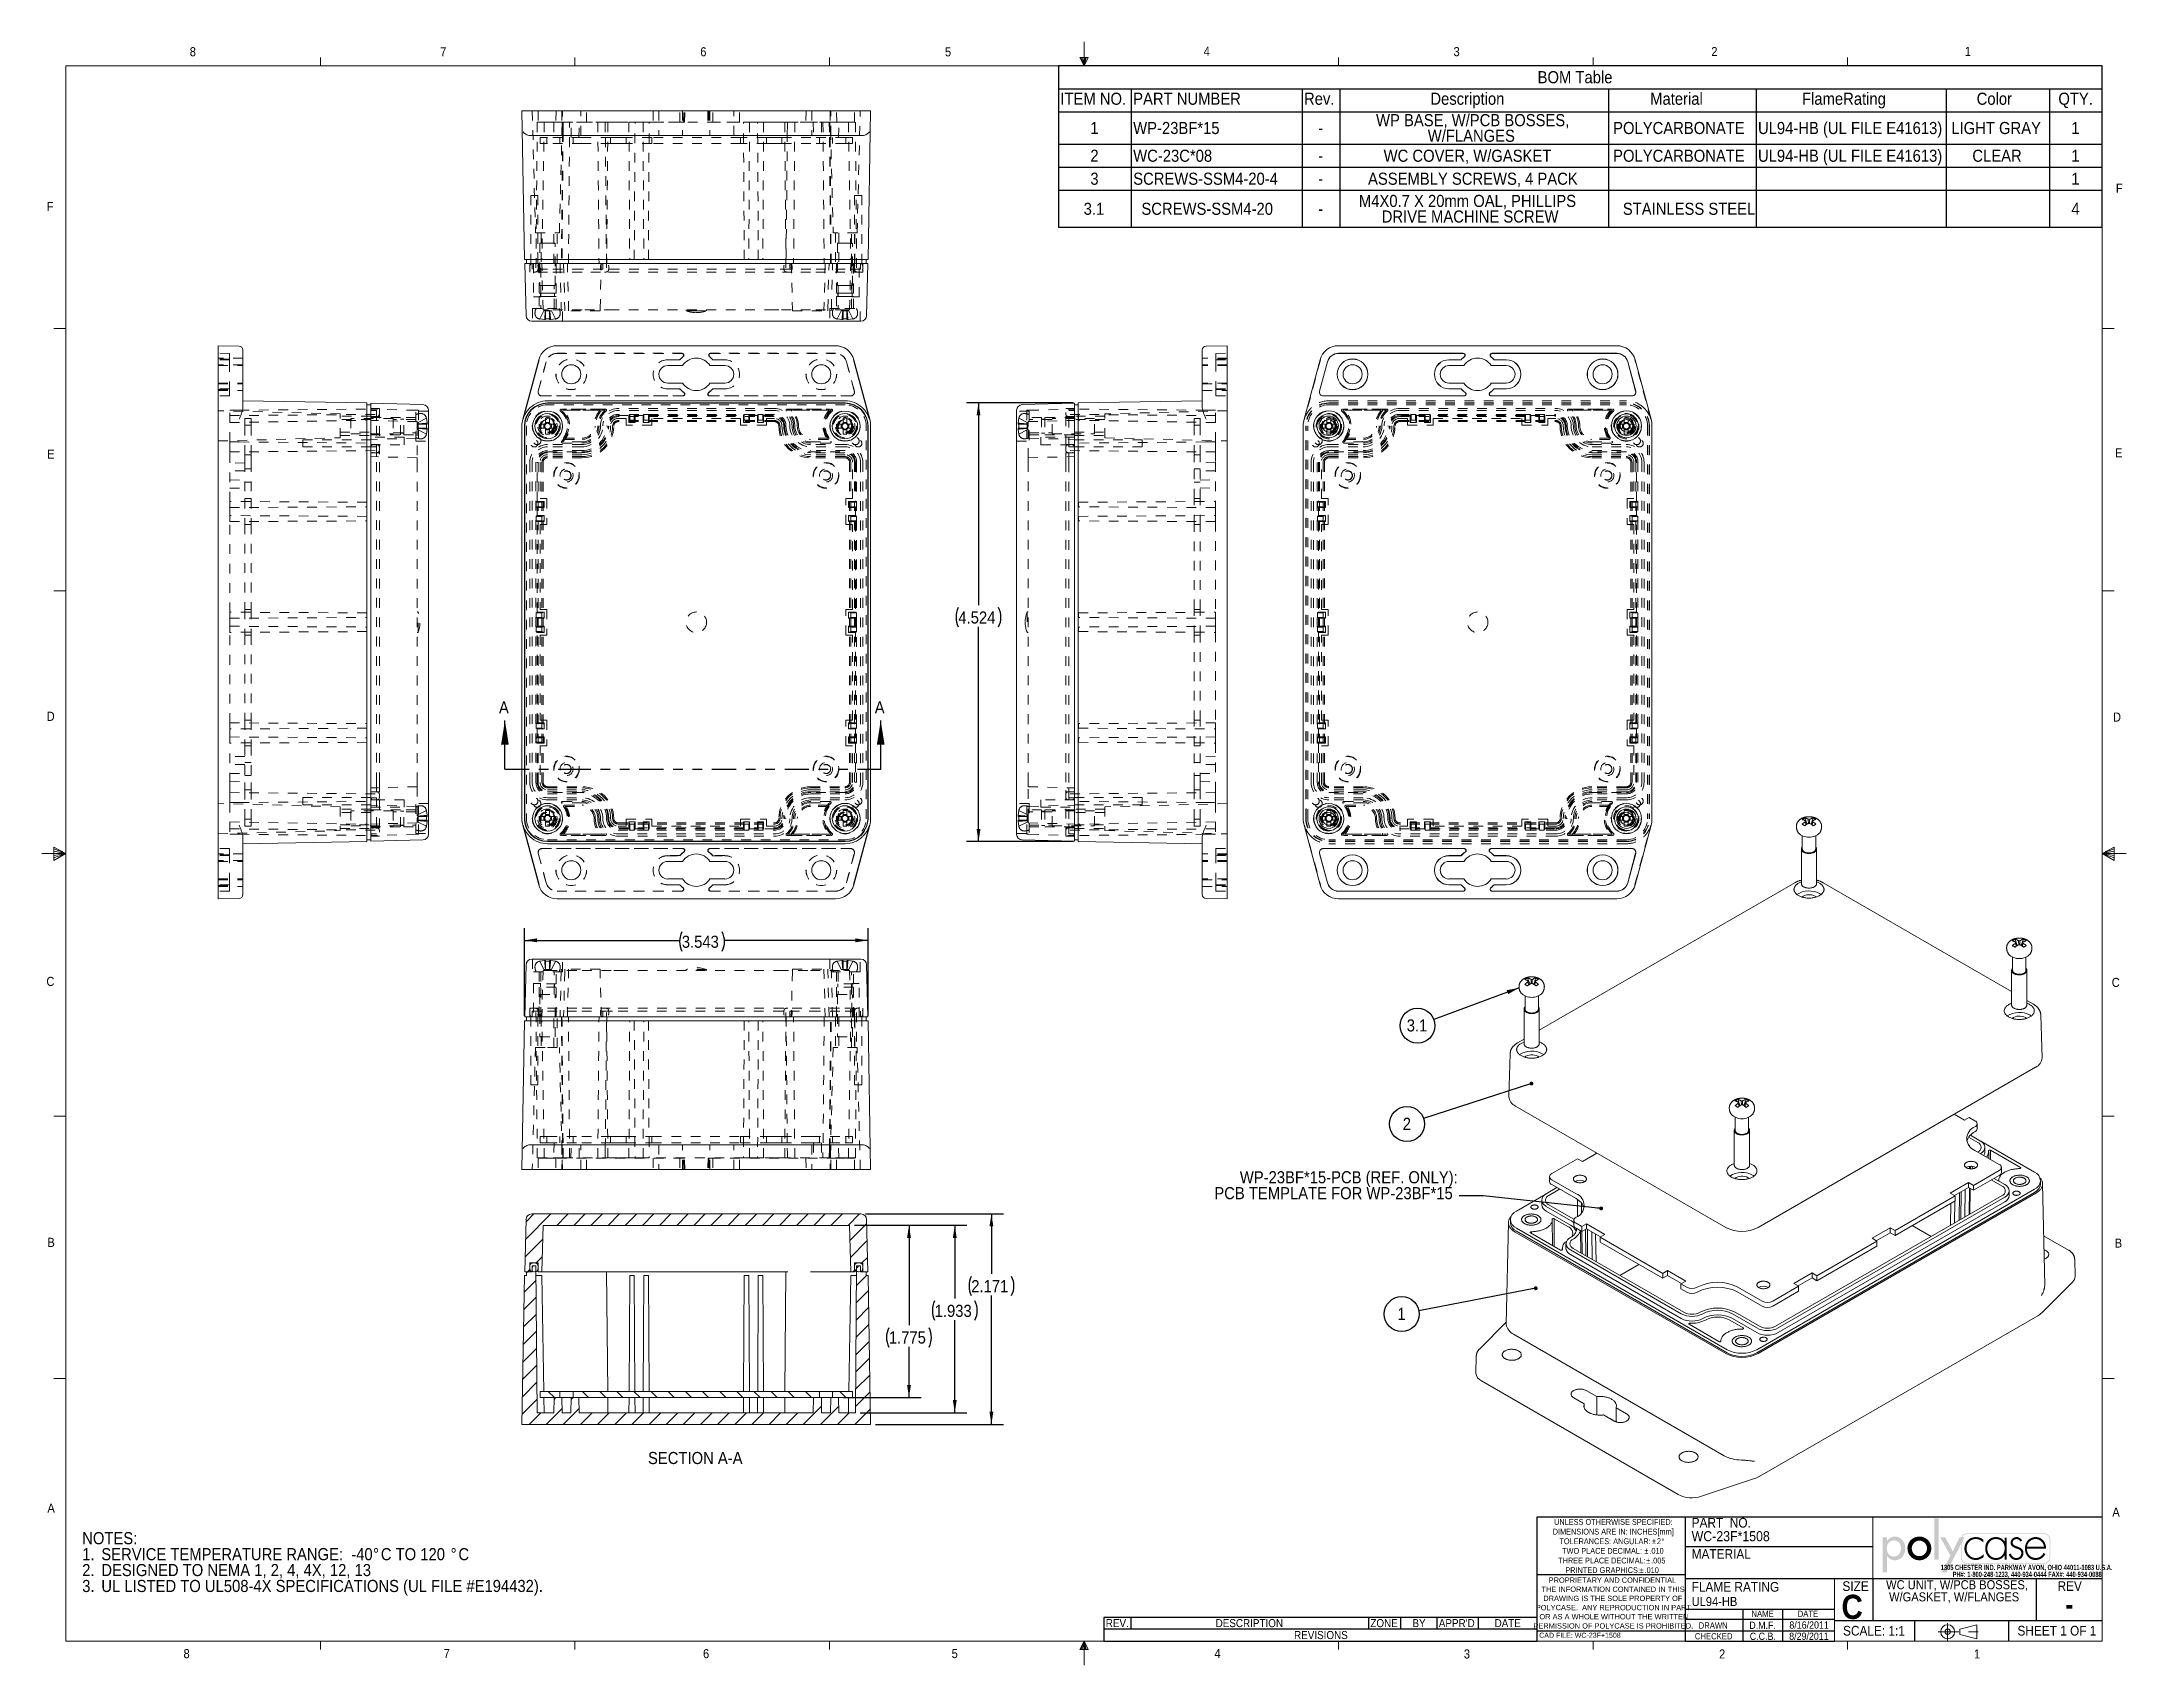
# Model space of a CAD drawing. Header units: inches. Extents: x 0.3 to 21.8, y 0.2 to 16.9.
import ezdxf

# ---------------------------------------------------------------- set-up
doc = ezdxf.new("R2010")
doc.units = ezdxf.units.IN
doc.header["$MEASUREMENT"] = 0
for name, pattern in [('SLD-Center', [0.75, 0.6, -0.05, 0.05, -0.05]), ('SLD-Dashed', [0.075, 0.05, -0.025]), ('SLD-Phantom', [0.5, 0.25, -0.05, 0.05, -0.05, 0.05, -0.05]), ('SLD-Solid', [0])]:
    doc.linetypes.add(name, pattern=pattern)
doc.layers.add('FORMAT', color=7, linetype='SLD-Solid')
doc.layers.add('SLD-0', color=7, linetype='SLD-Solid')
doc.styles.add('SLDTEXTSTYLE0', font='GOTHICB.TTF', dxfattribs={"width": 0.639595})
doc.styles.add('SLDTEXTSTYLE1', font='GOTHIC.TTF', dxfattribs={"width": 0.913})
doc.styles.add('SLDTEXTSTYLE2', font='GOTHICB.TTF', dxfattribs={"width": 0.913})
doc.styles.get("Standard").update_dxf_attribs({"font": 'GOTHIC.TTF'})
doc.dimstyles.new('SLDDIMSTYLE0', dxfattribs={"dimtxt": 0.125, "dimasz": 0.13, "dimexe": 0, "dimexo": 0.0625, "dimgap": 0.03125, "dimtad": 0, "dimtih": 1, "dimtoh": 1, "dimdec": 3, "dimrnd": 1e-09, "dimzin": 12, "dimdsep": 46, "dimtxsty": 'SLDTEXTSTYLE1', "dimsah": 1, "dimcen": 0.09, "dimadec": 0, "dimazin": 3, "dimtfac": 1, "dimtdec": 3, "dimtofl": 0, "dimtmove": 0, "dimatfit": 3, "dimfxl": 0, "dimfrac": 2, "dimtolj": 1, "dimtzin": 12, "dimarcsym": 0})
doc.dimstyles.new('SLDDIMSTYLE1', dxfattribs={"dimtxt": 0, "dimasz": 0.04, "dimexe": 0, "dimexo": 0.0625, "dimgap": 0, "dimtad": 0, "dimtih": 1, "dimtoh": 1, "dimdec": 0, "dimrnd": 1e-09, "dimzin": 0, "dimdsep": 46, "dimtxsty": 'Standard', "dimblk1": 'DOT', "dimblk2": 'DOT', "dimsah": 1, "dimcen": 0.09, "dimadec": 0, "dimazin": 0, "dimtfac": 0.04, "dimtdec": 0, "dimtofl": 0, "dimtmove": 0, "dimatfit": 3, "dimldrblk": 'DOT', "dimfxl": 0, "dimfrac": 2, "dimtolj": 1, "dimtzin": 0, "dimarcsym": 0})
doc.dimstyles.new('SLDDIMSTYLE2', dxfattribs={"dimtxt": 0, "dimasz": 0.13, "dimexe": 0, "dimexo": 0.0625, "dimgap": 0, "dimtad": 0, "dimtih": 1, "dimtoh": 1, "dimdec": 0, "dimrnd": 1e-09, "dimzin": 0, "dimdsep": 46, "dimtxsty": 'Standard', "dimsah": 1, "dimcen": 0.09, "dimadec": 0, "dimazin": 0, "dimtfac": 0.13, "dimtdec": 0, "dimtofl": 0, "dimtmove": 0, "dimatfit": 3, "dimfxl": 0, "dimfrac": 2, "dimtolj": 1, "dimtzin": 0, "dimarcsym": 0})

msp = doc.modelspace()

# ---------------------------------------------------------------- texts
at = {"color": 7, "linetype": 'Continuous', "lineweight": 0, "char_height": 0.0937, "attachment_point": 1, "style": 'SLDTEXTSTYLE1'}
for s, insert in [('8', (1.8001, 16.8516)), ('7', (4.3832, 16.8514)), ('6', (7.0654, 16.8511)), ('5', (9.5886, 16.8506)), ('4', (12.2572, 16.8561)), ('3', (14.8341, 16.8525)), ('2', (17.4928, 16.8535)), ('1', (20.1071, 16.8552)), ('F', (21.6655, 15.4454)), ('F', (0.3242, 15.2565)), ('E', (0.3291, 12.7016)), ('E', (21.6569, 12.7151)), ('D', (0.3241, 9.9974)), ('D', (21.6359, 9.9898)), ('C', (0.3212, 7.2632)), ('C', (21.6227, 7.2526)), ('B', (0.3323, 4.5718)), ('B', (21.6534, 4.5647)), ('A', (0.3319, 1.8312)), ('A', (21.6287, 1.7901)), ('8', (1.7357, 0.3301)), ('7', (4.4185, 0.3307)), ('6', (7.0933, 0.3301)), ('5', (9.6581, 0.3309)), ('4', (12.368, 0.3309)), ('3', (14.9405, 0.3269)), ('2', (17.573, 0.3269)), ('1', (20.2023, 0.3269))]:
    msp.add_mtext(s, dxfattribs=dict(at, insert=insert))
at = {"color": 7, "linetype": 'Continuous', "char_height": 0.125, "attachment_point": 1, "style": 'SLDTEXTSTYLE1'}
for insert in [(4.989, 10.1049), (8.8647, 10.1049)]:
    msp.add_mtext('A', dxfattribs=dict(at, insert=insert))
at = {"layer": 'FORMAT', "color": 7}
for s, insert, char_height, attachment_point, style in [('WC-23F*1508', (17.2901, 1.5466), 0.104167, 1, 'SLDTEXTSTYLE1'), ('PART  NO.', (17.2901, 1.6836), 0.1, 1, 'SLDTEXTSTYLE1'), ('MATERIAL', (17.2901, 1.3611), 0.1, 1, 'SLDTEXTSTYLE1'), ('UL94-HB', (17.2901, 0.8679), 0.09375, 1, 'SLDTEXTSTYLE1'), ('FLAME RATING', (17.2901, 1.0219), 0.1, 1, 'SLDTEXTSTYLE1'), ('C', (18.8351, 0.8905), 0.25, 1, 'SLDTEXTSTYLE2'), ('SIZE', (18.8449, 1.0296), 0.1, 1, 'SLDTEXTSTYLE1'), ('REV', (21.0636, 1.0305), 0.1, 1, 'SLDTEXTSTYLE1'), ('NAME', (18.0219, 0.7263), 0.065, 2, 'SLDTEXTSTYLE1'), ('DATE', (18.4894, 0.7263), 0.065, 2, 'SLDTEXTSTYLE1'), ('-', (21.187, 0.8905), 0.2, 2, 'SLDTEXTSTYLE2'), ('CAD FILE: WC-23F+1508', (15.7175, 0.499), 0.052083, 1, 'SLDTEXTSTYLE1'), ('CHECKED', (17.323, 0.4952), 0.065, 1, 'SLDTEXTSTYLE1'), ('DRAWN', (17.3624, 0.6059), 0.065, 1, 'SLDTEXTSTYLE1'), ('D.M.F.', (18.022, 0.6138), 0.075, 2, 'SLDTEXTSTYLE1'), ('C.C.B.', (18.024, 0.4995), 0.075, 2, 'SLDTEXTSTYLE1'), ('8/29/2011', (18.4996, 0.5002), 0.075, 2, 'SLDTEXTSTYLE1'), ('8/16/2011', (18.5013, 0.6159), 0.075, 2, 'SLDTEXTSTYLE1'), ('SCALE: 1:1', (18.8516, 0.5695), 0.1, 1, 'SLDTEXTSTYLE1'), ('SHEET 1 OF 1', (20.6501, 0.5698), 0.1, 1, 'SLDTEXTSTYLE1')]:
    msp.add_mtext(s, dxfattribs=dict(at, insert=insert, char_height=char_height, attachment_point=attachment_point, style=style))
at = {"layer": 'SLD-0', "insert": (7.0138, 2.3634), "char_height": 0.125, "attachment_point": 2, "style": 'SLDTEXTSTYLE1'}
msp.add_mtext('SECTION A-A', dxfattribs=at)

# ---------------------------------------------------------------- blocks, each defined once
blk = doc.blocks.new('ThirdAngleProjectionBlock')
at = {"color": 7, "linetype": 'SLD-Center', "lineweight": 0}
for p, q in [((0, 0.253), (1.202, 0.253)), ((0.275, 0.506), (0.275, 0))]:
    blk.add_line(p, q, dxfattribs=at)
at = {"color": 7, "linetype": 'SLD-Solid', "lineweight": 0}
for p, q in [((0.632, 0.332), (1.13, 0.459)), ((0.632, 0.332), (0.632, 0.174)), ((0.632, 0.174), (1.13, 0.048)), ((1.13, 0.459), (1.13, 0.048))]:
    blk.add_line(p, q, dxfattribs=at)
for radius in [0.206, 0.0789]:
    blk.add_circle((0.275, 0.253), radius, dxfattribs=at)
blk = doc.blocks.new('SW_NOTE_0')
at = {"color": 0, "linetype": 'Continuous', "lineweight": 0, "char_height": 0.055, "attachment_point": 2, "style": 'SLDTEXTSTYLE0'}
for s, insert in [('1305 CHESTER IND. PARKWAY AVON, OHIO 44011-1083 U.S.A. ', (0.75, 0.07)), ('PH#: 1-800-248-1233, 440-934-0444 FAX#: 440-934-0088', (0.756, -0.001))]:
    blk.add_mtext(s, dxfattribs=dict(at, insert=insert))
blk = doc.blocks.new('Block2')
at = {"linetype": 'Continuous'}
blk.add_hatch(color=7, dxfattribs=at).paths.add_polyline_path([(1.559, 0.355), (1.559, 1.505), (1.44, 1.505), (1.44, 0.355)], flags=0)
h = blk.add_hatch(color=7, dxfattribs=at)
edge = h.paths.add_edge_path(flags=0)
edge.add_spline(control_points=[(0.122, 0.452), (0.17, 0.382), (0.245, 0.334), (0.333, 0.334)], knot_values=[4, 4, 4, 4, 5, 5, 5, 5], weights=[1, 1, 1, 1], degree=3, periodic=0)
edge.add_spline(control_points=[(0.333, 0.334), (0.523, 0.334), (0.629, 0.492), (0.629, 0.669)], knot_values=[3, 3, 3, 3, 4, 4, 4, 4], weights=[1, 1, 1, 1], degree=3, periodic=0)
edge.add_spline(control_points=[(0.629, 0.669), (0.629, 0.839), (0.517, 0.994), (0.338, 0.994)], knot_values=[2, 2, 2, 2, 3, 3, 3, 3], weights=[1, 1, 1, 1], degree=3, periodic=0)
edge.add_spline(control_points=[(0.338, 0.994), (0.245, 0.994), (0.171, 0.946), (0.122, 0.872)], knot_values=[1, 1, 1, 1, 2, 2, 2, 2], weights=[1, 1, 1, 1], degree=3, periodic=0)
edge.add_line((0.122, 0.872), (0.119, 0.872))
edge.add_line((0.119, 0.872), (0.119, 0.975))
edge.add_line((0.119, 0.975), (0, 0.975))
edge.add_line((0, 0.975), (0, 0))
edge.add_line((0, 0), (0.119, 0))
edge.add_line((0.119, 0), (0.119, 0.452))
edge.add_line((0.119, 0.452), (0.122, 0.452))
edge = h.paths.add_edge_path(flags=0)
edge.add_spline(control_points=[(0.113, 0.665), (0.113, 0.78), (0.185, 0.888), (0.309, 0.888), (0.437, 0.888), (0.51, 0.786), (0.51, 0.665)], knot_values=[0, 0, 0, 0, 1, 1, 1, 2, 2, 2, 2], weights=[1, 1, 1, 1, 1, 1, 1], degree=3, periodic=0)
edge.add_spline(control_points=[(0.51, 0.665), (0.51, 0.543), (0.439, 0.44), (0.309, 0.44), (0.183, 0.44), (0.113, 0.549), (0.113, 0.665)], knot_values=[2, 2, 2, 2, 3, 3, 3, 4, 4, 4, 4], weights=[1, 1, 1, 1, 1, 1, 1], degree=3, periodic=0)
h = blk.add_hatch(color=7, dxfattribs=at)
edge = h.paths.add_edge_path(flags=0)
edge.add_spline(control_points=[(0.69, 0.664), (0.69, 0.477), (0.836, 0.334), (1.022, 0.334), (1.207, 0.334), (1.353, 0.477), (1.353, 0.664)], knot_values=[0, 0, 0, 0, 1, 1, 1, 2, 2, 2, 2], weights=[1, 1, 1, 1, 1, 1, 1], degree=3, periodic=0)
edge.add_spline(control_points=[(1.353, 0.664), (1.353, 0.851), (1.207, 0.994), (1.022, 0.994), (0.836, 0.994), (0.69, 0.851), (0.69, 0.664)], knot_values=[2, 2, 2, 2, 3, 3, 3, 4, 4, 4, 4], weights=[1, 1, 1, 1, 1, 1, 1], degree=3, periodic=0)
edge = h.paths.add_edge_path(flags=0)
edge.add_spline(control_points=[(1.234, 0.664), (1.234, 0.547), (1.139, 0.448), (1.022, 0.448), (0.904, 0.448), (0.81, 0.547), (0.81, 0.664)], knot_values=[0, 0, 0, 0, 1, 1, 1, 2, 2, 2, 2], weights=[1, 1, 1, 1, 1, 1, 1], degree=3, periodic=0)
edge.add_spline(control_points=[(0.81, 0.664), (0.81, 0.782), (0.904, 0.88), (1.022, 0.88), (1.139, 0.88), (1.234, 0.782), (1.234, 0.664)], knot_values=[2, 2, 2, 2, 3, 3, 3, 4, 4, 4, 4], weights=[1, 1, 1, 1, 1, 1, 1], degree=3, periodic=0)
h = blk.add_hatch(color=7, dxfattribs=at)
edge = h.paths.add_edge_path(flags=0)
edge.add_spline(control_points=[(4.669, 0.413), (4.669, 0.316), (4.59, 0.237), (4.493, 0.237)], knot_values=[7, 7, 7, 7, 8, 8, 8, 8], weights=[1, 1, 1, 1], degree=3, periodic=0)
edge.add_line((4.493, 0.237), (2.356, 0.237))
edge.add_spline(control_points=[(2.356, 0.237), (2.259, 0.237), (2.18, 0.316), (2.18, 0.413)], knot_values=[1, 1, 1, 1, 2, 2, 2, 2], weights=[1, 1, 1, 1], degree=3, periodic=0)
edge.add_line((2.18, 0.413), (2.18, 0.781))
edge.add_line((2.18, 0.781), (1.778, 0))
edge.add_line((1.778, 0), (1.643, 0))
edge.add_line((1.643, 0), (1.887, 0.461))
edge.add_line((1.887, 0.461), (1.603, 0.975))
edge.add_line((1.603, 0.975), (1.742, 0.975))
edge.add_line((1.742, 0.975), (1.952, 0.582))
edge.add_line((1.952, 0.582), (2.146, 0.975))
edge.add_line((2.146, 0.975), (2.192, 0.975))
edge.add_spline(control_points=[(2.192, 0.975), (2.218, 1.041), (2.282, 1.087), (2.356, 1.087)], knot_values=[3.233464, 3.233464, 3.233464, 3.233464, 4, 4, 4, 4], weights=[1, 1, 1, 1], degree=3, periodic=0)
edge.add_line((2.356, 1.087), (4.493, 1.087))
edge.add_spline(control_points=[(4.493, 1.087), (4.59, 1.087), (4.669, 1.008), (4.669, 0.911)], knot_values=[5, 5, 5, 5, 6, 6, 6, 6], weights=[1, 1, 1, 1], degree=3, periodic=0)
edge.add_line((4.669, 0.911), (4.669, 0.413))
edge = h.paths.add_edge_path(flags=0)
edge.add_line((2.215, 0.975), (2.28, 0.975))
edge.add_line((2.28, 0.975), (2.201, 0.821))
edge.add_line((2.201, 0.821), (2.201, 0.413))
edge.add_spline(control_points=[(2.201, 0.413), (2.201, 0.327), (2.271, 0.258), (2.356, 0.258)], knot_values=[2, 2, 2, 2, 3, 3, 3, 3], weights=[1, 1, 1, 1], degree=3, periodic=0)
edge.add_line((2.356, 0.258), (4.493, 0.258))
edge.add_spline(control_points=[(4.493, 0.258), (4.579, 0.258), (4.649, 0.327), (4.649, 0.413)], knot_values=[4, 4, 4, 4, 5, 5, 5, 5], weights=[1, 1, 1, 1], degree=3, periodic=0)
edge.add_line((4.649, 0.413), (4.649, 0.911))
edge.add_spline(control_points=[(4.649, 0.911), (4.649, 0.997), (4.579, 1.066), (4.493, 1.066)], knot_values=[6, 6, 6, 6, 7, 7, 7, 7], weights=[1, 1, 1, 1], degree=3, periodic=0)
edge.add_line((4.493, 1.066), (2.356, 1.066))
edge.add_spline(control_points=[(2.356, 1.066), (2.293, 1.066), (2.239, 1.029), (2.215, 0.975)], knot_values=[0, 0, 0, 0, 0.732403, 0.732403, 0.732403, 0.732403], weights=[1, 1, 1, 1], degree=3, periodic=0)
h = blk.add_hatch(color=7, dxfattribs=at)
edge = h.paths.add_edge_path(flags=0)
edge.add_spline(control_points=[(2.806, 0.905), (2.745, 0.957), (2.672, 0.98), (2.593, 0.98)], knot_values=[8, 8, 8, 8, 9, 9, 9, 9], weights=[1, 1, 1, 1], degree=3, periodic=0)
edge.add_spline(control_points=[(2.593, 0.98), (2.413, 0.98), (2.278, 0.84), (2.278, 0.662)], knot_values=[7, 7, 7, 7, 8, 8, 8, 8], weights=[1, 1, 1, 1], degree=3, periodic=0)
edge.add_spline(control_points=[(2.278, 0.662), (2.278, 0.484), (2.41, 0.342), (2.592, 0.342)], knot_values=[6, 6, 6, 6, 7, 7, 7, 7], weights=[1, 1, 1, 1], degree=3, periodic=0)
edge.add_spline(control_points=[(2.592, 0.342), (2.674, 0.342), (2.752, 0.372), (2.814, 0.427)], knot_values=[5, 5, 5, 5, 6, 6, 6, 6], weights=[1, 1, 1, 1], degree=3, periodic=0)
edge.add_line((2.814, 0.427), (2.814, 0.507))
edge.add_spline(control_points=[(2.814, 0.507), (2.759, 0.44), (2.676, 0.398), (2.589, 0.398)], knot_values=[3, 3, 3, 3, 4, 4, 4, 4], weights=[1, 1, 1, 1], degree=3, periodic=0)
edge.add_spline(control_points=[(2.589, 0.398), (2.445, 0.398), (2.337, 0.523), (2.337, 0.662)], knot_values=[2, 2, 2, 2, 3, 3, 3, 3], weights=[1, 1, 1, 1], degree=3, periodic=0)
edge.add_spline(control_points=[(2.337, 0.662), (2.337, 0.802), (2.446, 0.925), (2.59, 0.925)], knot_values=[1, 1, 1, 1, 2, 2, 2, 2], weights=[1, 1, 1, 1], degree=3, periodic=0)
edge.add_spline(control_points=[(2.59, 0.925), (2.678, 0.925), (2.748, 0.889), (2.806, 0.825)], knot_values=[0, 0, 0, 0, 1, 1, 1, 1], weights=[1, 1, 1, 1], degree=3, periodic=0)
edge.add_line((2.806, 0.825), (2.806, 0.905))
h = blk.add_hatch(color=7, dxfattribs=at)
edge = h.paths.add_edge_path(flags=0)
edge.add_spline(control_points=[(3.392, 0.861), (3.34, 0.938), (3.25, 0.98), (3.156, 0.98)], knot_values=[6, 6, 6, 6, 7, 7, 7, 7], weights=[1, 1, 1, 1], degree=3, periodic=0)
edge.add_spline(control_points=[(3.156, 0.98), (2.972, 0.98), (2.857, 0.844), (2.857, 0.665)], knot_values=[5, 5, 5, 5, 6, 6, 6, 6], weights=[1, 1, 1, 1], degree=3, periodic=0)
edge.add_spline(control_points=[(2.857, 0.665), (2.857, 0.486), (2.973, 0.342), (3.159, 0.342)], knot_values=[4, 4, 4, 4, 5, 5, 5, 5], weights=[1, 1, 1, 1], degree=3, periodic=0)
edge.add_spline(control_points=[(3.159, 0.342), (3.249, 0.342), (3.347, 0.387), (3.392, 0.465)], knot_values=[3, 3, 3, 3, 4, 4, 4, 4], weights=[1, 1, 1, 1], degree=3, periodic=0)
edge.add_line((3.392, 0.465), (3.395, 0.465))
edge.add_line((3.395, 0.465), (3.395, 0.355))
edge.add_line((3.395, 0.355), (3.454, 0.355))
edge.add_line((3.454, 0.355), (3.454, 0.967))
edge.add_line((3.454, 0.967), (3.395, 0.967))
edge.add_line((3.395, 0.967), (3.395, 0.861))
edge.add_line((3.395, 0.861), (3.392, 0.861))
edge = h.paths.add_edge_path(flags=0)
edge.add_spline(control_points=[(3.398, 0.672), (3.398, 0.525), (3.314, 0.397), (3.157, 0.397), (3.009, 0.397), (2.916, 0.525), (2.916, 0.665)], knot_values=[0, 0, 0, 0, 1, 1, 1, 2, 2, 2, 2], weights=[1, 1, 1, 1, 1, 1, 1], degree=3, periodic=0)
edge.add_spline(control_points=[(2.916, 0.665), (2.916, 0.798), (3.013, 0.925), (3.153, 0.925), (3.302, 0.925), (3.398, 0.814), (3.398, 0.672)], knot_values=[2, 2, 2, 2, 3, 3, 3, 4, 4, 4, 4], weights=[1, 1, 1, 1, 1, 1, 1], degree=3, periodic=0)
h = blk.add_hatch(color=7, dxfattribs=at)
edge = h.paths.add_edge_path(flags=0)
edge.add_spline(control_points=[(3.731, 0.98), (3.793, 0.98), (3.861, 0.939), (3.887, 0.882)], knot_values=[11, 11, 11, 11, 12, 12, 12, 12], weights=[1, 1, 1, 1], degree=3, periodic=0)
edge.add_line((3.887, 0.882), (3.836, 0.856))
edge.add_spline(control_points=[(3.836, 0.856), (3.816, 0.898), (3.776, 0.925), (3.728, 0.925)], knot_values=[0, 0, 0, 0, 1, 1, 1, 1], weights=[1, 1, 1, 1], degree=3, periodic=0)
edge.add_spline(control_points=[(3.728, 0.925), (3.677, 0.925), (3.624, 0.882), (3.624, 0.829)], knot_values=[1, 1, 1, 1, 2, 2, 2, 2], weights=[1, 1, 1, 1], degree=3, periodic=0)
edge.add_spline(control_points=[(3.624, 0.829), (3.624, 0.682), (3.922, 0.754), (3.922, 0.533)], knot_values=[2, 2, 2, 2, 3, 3, 3, 3], weights=[1, 1, 1, 1], degree=3, periodic=0)
edge.add_spline(control_points=[(3.922, 0.533), (3.922, 0.42), (3.834, 0.342), (3.724, 0.342)], knot_values=[3, 3, 3, 3, 4, 4, 4, 4], weights=[1, 1, 1, 1], degree=3, periodic=0)
edge.add_spline(control_points=[(3.724, 0.342), (3.622, 0.342), (3.539, 0.404), (3.514, 0.503)], knot_values=[4, 4, 4, 4, 5, 5, 5, 5], weights=[1, 1, 1, 1], degree=3, periodic=0)
edge.add_line((3.514, 0.503), (3.572, 0.522))
edge.add_spline(control_points=[(3.572, 0.522), (3.595, 0.449), (3.644, 0.397), (3.724, 0.397)], knot_values=[6, 6, 6, 6, 7, 7, 7, 7], weights=[1, 1, 1, 1], degree=3, periodic=0)
edge.add_spline(control_points=[(3.724, 0.397), (3.801, 0.397), (3.862, 0.458), (3.862, 0.535)], knot_values=[7, 7, 7, 7, 8, 8, 8, 8], weights=[1, 1, 1, 1], degree=3, periodic=0)
edge.add_spline(control_points=[(3.862, 0.535), (3.862, 0.611), (3.804, 0.635), (3.743, 0.656)], knot_values=[8, 8, 8, 8, 9, 9, 9, 9], weights=[1, 1, 1, 1], degree=3, periodic=0)
edge.add_spline(control_points=[(3.743, 0.656), (3.659, 0.686), (3.564, 0.722), (3.564, 0.825)], knot_values=[9, 9, 9, 9, 10, 10, 10, 10], weights=[1, 1, 1, 1], degree=3, periodic=0)
edge.add_spline(control_points=[(3.564, 0.825), (3.564, 0.918), (3.642, 0.98), (3.731, 0.98)], knot_values=[10, 10, 10, 10, 11, 11, 11, 11], weights=[1, 1, 1, 1], degree=3, periodic=0)
h = blk.add_hatch(color=7, dxfattribs=at)
edge = h.paths.add_edge_path(flags=0)
edge.add_spline(control_points=[(4.554, 0.656), (4.555, 0.832), (4.445, 0.98), (4.26, 0.98)], knot_values=[6, 6, 6, 6, 7, 7, 7, 7], weights=[1, 1, 1, 1], degree=3, periodic=0)
edge.add_spline(control_points=[(4.26, 0.98), (4.081, 0.98), (3.963, 0.833), (3.963, 0.662)], knot_values=[5, 5, 5, 5, 6, 6, 6, 6], weights=[1, 1, 1, 1], degree=3, periodic=0)
edge.add_spline(control_points=[(3.963, 0.662), (3.963, 0.489), (4.078, 0.342), (4.26, 0.342)], knot_values=[4, 4, 4, 4, 5, 5, 5, 5], weights=[1, 1, 1, 1], degree=3, periodic=0)
edge.add_spline(control_points=[(4.26, 0.342), (4.38, 0.342), (4.478, 0.401), (4.534, 0.507)], knot_values=[3, 3, 3, 3, 4, 4, 4, 4], weights=[1, 1, 1, 1], degree=3, periodic=0)
edge.add_line((4.534, 0.507), (4.484, 0.537))
edge.add_spline(control_points=[(4.484, 0.537), (4.44, 0.454), (4.363, 0.398), (4.268, 0.398)], knot_values=[1, 1, 1, 1, 2, 2, 2, 2], weights=[1, 1, 1, 1], degree=3, periodic=0)
edge.add_spline(control_points=[(4.268, 0.398), (4.126, 0.398), (4.019, 0.501), (4.023, 0.656)], knot_values=[0, 0, 0, 0, 1, 1, 1, 1], weights=[1, 1, 1, 1], degree=3, periodic=0)
edge.add_line((4.023, 0.656), (4.554, 0.656))
edge = h.paths.add_edge_path(flags=0)
edge.add_spline(control_points=[(4.023, 0.712), (4.033, 0.827), (4.136, 0.925), (4.261, 0.925)], knot_values=[1, 1, 1, 1, 2, 2, 2, 2], weights=[1, 1, 1, 1], degree=3, periodic=0)
edge.add_spline(control_points=[(4.261, 0.925), (4.387, 0.925), (4.48, 0.824), (4.494, 0.712)], knot_values=[0, 0, 0, 0, 1, 1, 1, 1], weights=[1, 1, 1, 1], degree=3, periodic=0)
edge.add_line((4.494, 0.712), (4.023, 0.712))
blk = doc.blocks.new('POLYCASE LOGO')
at = {"color": 7, "linetype": 'Continuous', "xscale": 0.37, "yscale": 0.37, "zscale": 0.37}
blk.add_blockref('Block2', (0.101, -0.571), dxfattribs=at)
at = {"color": 7, "linetype": 'Continuous', "lineweight": 0}
blk.add_blockref('SW_NOTE_0', (0.835, -0.564), dxfattribs=at)
blk = doc.blocks.new('SW_NOTE_1')
at = {"layer": 'SLD-0', "color": 0, "char_height": 0.125, "attachment_point": 1, "style": 'SLDTEXTSTYLE1'}
for s, insert in [('NOTES:', (0, 0.16)), ('2.', (0, -0.169)), ('1.', (0, -0.005)), ('SERVICE TEMPERATURE RANGE:  -40', (0.197, -0.005)), ('DESIGNED TO NEMA 1, 2, 4, 4X, 12, 13', (0.197, -0.169)), ('%%d', (3, -0.005)), ('C TO 120', (3.08, -0.005)), ('%%d', (3.8, -0.005)), ('C', (3.88, -0.005)), ('3.', (0, -0.333)), ('UL LISTED TO UL508-4X SPECIFICATIONS (UL FILE #E194432).', (0.197, -0.333))]:
    blk.add_mtext(s, dxfattribs=dict(at, insert=insert))
blk = doc.blocks.new('SW_NOTE_2')
at = {"layer": 'FORMAT', "color": 0, "char_height": 0.06, "attachment_point": 2, "style": 'SLDTEXTSTYLE1'}
for s, insert in [('UNLESS OTHERWISE SPECIFIED:', (0.567, 0.077)), ('DIMENSIONS ARE IN: INCHES[mm]', (0.565, -0.023)), ('TOLERANCES: ANGULAR: ', (0.481, -0.122)), ('%%p', (0.986, -0.122)), ('2', (1.037, -0.122)), ('%%d', (1.077, -0.122)), ('THREE PLACE DECIMAL: ', (0.449, -0.321)), ('TWO PLACE DECIMAL: ', (0.45, -0.221)), ('PRINTED GRAPHICS: ', (0.456, -0.42)), ('%%p', (0.857, -0.42)), ('%%p', (0.907, -0.221)), ('.010', (0.962, -0.42)), ('%%p', (0.925, -0.321)), ('.010', (1.012, -0.221)), ('.005', (1.03, -0.321))]:
    blk.add_mtext(s, dxfattribs=dict(at, insert=insert))
blk = doc.blocks.new('SW_NOTE_3')
at = {"layer": 'FORMAT', "color": 0, "char_height": 0.09375, "attachment_point": 2, "style": 'SLDTEXTSTYLE1'}
for s, insert in [('WC UNIT, W/PCB BOSSES, ', (0.765, 0.12)), ('W/GASKET, W/FLANGES', (0.735, -0.005))]:
    blk.add_mtext(s, dxfattribs=dict(at, insert=insert))
blk = doc.blocks.new('SW_NOTE_4')
at = {"layer": 'FORMAT', "color": 0, "char_height": 0.055, "attachment_point": 2, "style": 'SLDTEXTSTYLE1'}
for s, insert in [('PROPRIETARY AND CONFIDENTIAL', (0.583, 0.07)), ('POLYCASE.  ANY REPRODUCTION IN PART ', (0.593, -0.213)), ('THE INFORMATION CONTAINED IN THIS', (0.589, -0.024)), ('DRAWING IS THE SOLE PROPERTY OF', (0.587, -0.118)), ('PERMISSION OF POLYCASE IS PROHIBITED.', (0.592, -0.402)), ('OR AS A WHOLE WITHOUT THE WRITTEN ', (0.598, -0.307))]:
    blk.add_mtext(s, dxfattribs=dict(at, insert=insert))
blk = doc.blocks.new('SW_TABLEANNOTATION_0')
at = {"layer": 'SLD-0', "color": 0}
for p, q in [((0, 0), (0, -1.666)), ((10.764, 0), (0, 0)), ((10.764, -1.666), (10.764, 0)), ((0, -0.238), (10.764, -0.238)), ((0.751, -0.238), (0.751, -0.475)), ((2.513, -0.238), (2.513, -0.475)), ((2.901, -0.238), (2.901, -0.475)), ((5.673, -0.238), (5.673, -0.475)), ((7.196, -0.238), (7.196, -0.475)), ((9.154, -0.238), (9.154, -0.475)), ((10.223, -0.238), (10.223, -0.475)), ((0, -0.475), (10.764, -0.475)), ((0.751, -0.475), (0.751, -1.666)), ((2.513, -0.475), (2.513, -1.666)), ((2.901, -0.475), (2.901, -1.666)), ((5.673, -0.475), (5.673, -1.666)), ((7.196, -0.475), (7.196, -1.666)), ((9.154, -0.475), (9.154, -1.666)), ((10.223, -0.475), (10.223, -1.666)), ((0, -0.81), (10.764, -0.81)), ((0, -1.047), (10.764, -1.047)), ((0, -1.285), (10.764, -1.285)), ((0, -1.666), (10.764, -1.666))]:
    blk.add_line(p, q, dxfattribs=at)
at = {"layer": 'SLD-0', "color": 0, "char_height": 0.125, "attachment_point": 1, "style": 'SLDTEXTSTYLE1'}
for s, insert in [('BOM Table', (4.942, -0.056)), ('ITEM NO.', (0.02, -0.278)), ('PART NUMBER', (0.771, -0.278)), ('Rev.', (2.533, -0.278)), ('Description', (3.836, -0.278)), ('Material', (6.103, -0.278)), ('FlameRating', (7.669, -0.278)), ('Color', (9.47, -0.278)), ('QTY.', (10.313, -0.278)), ('1', (0.329, -0.58)), ('WP-23BF*15', (0.771, -0.58)), ('WP BASE, W/PCB BOSSES, ', (3.276, -0.499)), ('POLYCARBONATE', (5.721, -0.58)), ('UL94-HB (UL FILE E41613)', (7.215, -0.58)), ('LIGHT GRAY', (9.209, -0.58)), ('1', (10.447, -0.58)), ('-', (2.679, -0.58)), ('WC COVER, W/GASKET', (3.354, -0.866)), ('W/FLANGES', (3.809, -0.66)), ('UL94-HB (UL FILE E41613)', (7.215, -0.866)), ('2', (0.329, -0.866)), ('WC-23C*08', (0.771, -0.866)), ('-', (2.679, -0.866)), ('POLYCARBONATE', (5.721, -0.866)), ('CLEAR', (9.426, -0.866)), ('1', (10.447, -0.866)), ('3', (0.329, -1.103)), ('SCREWS-SSM4-20-4', (0.771, -1.103)), ('-', (2.679, -1.103)), ('ASSEMBLY SCREWS, 4 PACK', (3.193, -1.103)), ('1', (10.447, -1.103)), ('3.1', (0.26, -1.413)), ('  SCREWS-SSM4-20', (0.771, -1.413)), ('-', (2.679, -1.413)), ('M4X0.7 X 20mm OAL, PHILLIPS ', (3.099, -1.332)), ('DRIVE MACHINE SCREW', (3.334, -1.493)), ('STAINLESS STEEL', (5.821, -1.413)), ('4', (10.447, -1.413))]:
    blk.add_mtext(s, dxfattribs=dict(at, insert=insert))
blk = doc.blocks.new('SW_TABLEANNOTATION_1')
at = {"layer": 'SLD-0', "color": 0}
for p, q in [((0, 0), (0, -0.246)), ((4.472, 0), (0, 0)), ((4.472, -0.246), (4.472, 0)), ((0, -0.116), (4.472, -0.116)), ((0.278, 0), (0.278, -0.116)), ((2.729, 0), (2.729, -0.116)), ((3.062, 0), (3.062, -0.116)), ((3.435, 0), (3.435, -0.116)), ((3.863, 0), (3.863, -0.116)), ((0, -0.246), (4.472, -0.246))]:
    blk.add_line(p, q, dxfattribs=at)
at = {"layer": 'SLD-0', "color": 0, "attachment_point": 1, "style": 'SLDTEXTSTYLE1'}
for s, insert, char_height in [('REV.', (0.021, -0.017), 0.0833), ('DESCRIPTION', (1.154, -0.017), 0.08333), ('REVISIONS', (1.963, -0.14), 0.0833), ('ZONE', (2.75, -0.017), 0.0833), ('BY', (3.184, -0.017), 0.0833), ("APPR'D", (3.456, -0.017), 0.0833), ('DATE', (4.031, -0.017), 0.0833)]:
    blk.add_mtext(s, dxfattribs=dict(at, insert=insert, char_height=char_height))
blk = doc.blocks.new('*D11')
at = {"layer": 'SLD-0'}
for p, q in [((10.914, 13.183), (9.81, 13.183)), ((9.935, 13.183), (9.935, 11.097)), ((9.935, 8.659), (9.935, 10.873)), ((10.914, 8.659), (9.81, 8.659))]:
    blk.add_line(p, q, dxfattribs=at)
for centre, start, end in [((9.925, 10.972), 153.4349, 206.5651), ((9.944, 10.972), 333.4349, 26.5651)]:
    blk.add_arc(centre, 0.222, start, end, dxfattribs=at)
for points in [[(9.935, 13.183), (9.915, 13.053), (9.955, 13.053)], [(9.935, 8.659), (9.955, 8.789), (9.915, 8.789)]]:
    blk.add_solid(points, dxfattribs=at)
at = {"layer": 'SLD-0', "insert": (9.727, 11.032, 0.004), "char_height": 0.125, "attachment_point": 1, "style": 'SLDTEXTSTYLE1'}
blk.add_mtext('4.524', dxfattribs=at)
blk = doc.blocks.new('*D12')
at = {"layer": 'SLD-0'}
for p, q in [((5.253, 6.861), (5.253, 7.765)), ((8.796, 6.861), (8.796, 7.765)), ((5.253, 7.64), (6.852, 7.64)), ((8.796, 7.64), (7.314, 7.64))]:
    blk.add_line(p, q, dxfattribs=at)
for centre, start, end in [((7.074, 7.627), 153.4349, 206.5651), ((7.093, 7.627), 333.4349, 26.5651)]:
    blk.add_arc(centre, 0.222, start, end, dxfattribs=at)
for points in [[(5.253, 7.64), (5.383, 7.62), (5.383, 7.66)], [(8.796, 7.64), (8.666, 7.66), (8.666, 7.62)]]:
    blk.add_solid(points, dxfattribs=at)
at = {"layer": 'SLD-0', "insert": (6.875, 7.688, 0.004), "char_height": 0.125, "attachment_point": 1, "style": 'SLDTEXTSTYLE1'}
blk.add_mtext('3.543', dxfattribs=at)
blk = doc.blocks.new('*D13')
at = {"layer": 'SLD-0'}
for p, q in [((8.771, 4.819), (10.193, 4.819)), ((10.068, 4.819), (10.068, 4.2)), ((10.068, 2.648), (10.068, 3.976)), ((8.873, 2.648), (10.193, 2.648))]:
    blk.add_line(p, q, dxfattribs=at)
for centre, start, end in [((10.059, 4.075), 153.4349, 206.5651), ((10.078, 4.075), 333.4349, 26.5651)]:
    blk.add_arc(centre, 0.222, start, end, dxfattribs=at)
for points in [[(10.068, 4.819), (10.048, 4.689), (10.088, 4.689)], [(10.068, 2.648), (10.088, 2.778), (10.048, 2.778)]]:
    blk.add_solid(points, dxfattribs=at)
at = {"layer": 'SLD-0', "insert": (9.86, 4.136, 0.404), "char_height": 0.125, "attachment_point": 1, "style": 'SLDTEXTSTYLE1'}
blk.add_mtext('2.171', dxfattribs=at)
blk = doc.blocks.new('*D14')
at = {"layer": 'SLD-0'}
for p, q in [((8.655, 4.701), (9.815, 4.701)), ((9.69, 4.701), (9.69, 3.945)), ((9.69, 2.768), (9.69, 3.722)), ((8.715, 2.768), (9.815, 2.768))]:
    blk.add_line(p, q, dxfattribs=at)
for centre, start, end in [((9.681, 3.821), 153.4349, 206.5651), ((9.7, 3.821), 333.4349, 26.5651)]:
    blk.add_arc(centre, 0.222, start, end, dxfattribs=at)
for points in [[(9.69, 4.701), (9.67, 4.571), (9.71, 4.571)], [(9.69, 2.768), (9.71, 2.898), (9.67, 2.898)]]:
    blk.add_solid(points, dxfattribs=at)
at = {"layer": 'SLD-0', "insert": (9.483, 3.881, 0.404), "char_height": 0.125, "attachment_point": 1, "style": 'SLDTEXTSTYLE1'}
blk.add_mtext('1.933', dxfattribs=at)
blk = doc.blocks.new('*D15')
at = {"layer": 'SLD-0'}
for p, q in [((8.655, 4.701), (9.343, 4.701)), ((9.218, 4.701), (9.218, 3.67)), ((9.218, 2.925), (9.218, 3.446)), ((8.541, 2.925), (9.343, 2.925))]:
    blk.add_line(p, q, dxfattribs=at)
for centre, start, end in [((9.208, 3.545), 153.4349, 206.5651), ((9.227, 3.545), 333.4349, 26.5651)]:
    blk.add_arc(centre, 0.222, start, end, dxfattribs=at)
for points in [[(9.218, 4.701), (9.198, 4.571), (9.238, 4.571)], [(9.218, 2.925), (9.238, 3.055), (9.198, 3.055)]]:
    blk.add_solid(points, dxfattribs=at)
at = {"layer": 'SLD-0', "insert": (9.01, 3.606, 0.404), "char_height": 0.125, "attachment_point": 1, "style": 'SLDTEXTSTYLE1'}
blk.add_mtext('1.775', dxfattribs=at)
blk = doc.blocks.new('SW_NOTE_5')
at = {"layer": 'SLD-0', "color": 0}
blk.add_circle((-0.176, -0.034), 0.18, dxfattribs=at)
at = {"layer": 'SLD-0', "color": 0, "insert": (-0.178, 0.031), "char_height": 0.125, "attachment_point": 2, "style": 'SLDTEXTSTYLE1'}
blk.add_mtext('1', dxfattribs=at)
blk = doc.blocks.new('_DOT')
at = {"color": 0, "linetype": 'ByBlock', "lineweight": -2}
blk.add_line((-0.5, 0), (-1, 0), dxfattribs=at)
at = {"color": 0, "linetype": 'ByBlock', "const_width": 0.5}
blk.add_lwpolyline([(-0.25, 0, 1), (0.25, 0, 1)], format="xyb", close=True, dxfattribs=at)
blk = doc.blocks.new('SW_NOTE_6')
at = {"layer": 'SLD-0', "color": 0}
blk.add_circle((-0.171, -0.056), 0.18, dxfattribs=at)
at = {"layer": 'SLD-0', "color": 0, "insert": (-0.172, 0.009), "char_height": 0.125, "attachment_point": 2, "style": 'SLDTEXTSTYLE1'}
blk.add_mtext('2', dxfattribs=at)
blk = doc.blocks.new('SW_NOTE_7')
at = {"layer": 'SLD-0', "color": 0}
blk.add_circle((-0.168, -0.063), 0.18, dxfattribs=at)
at = {"layer": 'SLD-0', "color": 0, "insert": (-0.173, 0.002), "char_height": 0.125, "attachment_point": 2, "style": 'SLDTEXTSTYLE1'}
blk.add_mtext('3.1', dxfattribs=at)
blk = doc.blocks.new('SW_NOTE_8')
at = {"layer": 'SLD-0', "color": 0, "char_height": 0.125, "attachment_point": 3, "style": 'SLDTEXTSTYLE1'}
for s, insert in [('WP-23BF*15-PCB (REF. ONLY): ', (-0.014, 0.253)), ('PCB TEMPLATE FOR WP-23BF*15', (-0.065, 0.089))]:
    blk.add_mtext(s, dxfattribs=dict(at, insert=insert))

# ---------------------------------------------------------------- dimensions: what is measured, and where the dimension line sits
at = {"layer": 'SLD-0'}
for base, p1, p2, picture, middle in [((9.9346, 13.1825), (10.9637, 8.6585), (10.9637, 13.1825), '*D11', (9.9346, 10.9846)), ((10.0682, 4.8185), (8.8225, 2.6477), (8.721, 4.8185), '*D13', (10.0682, 4.0879)), ((9.2179, 2.9252), (8.6045, 4.7005), (8.4906, 2.9252), '*D15', (9.2179, 3.558)), ((9.6903, 4.7005), (8.6645, 2.7677), (8.6045, 4.7005), '*D14', (9.6903, 3.8335))]:
    dim = msp.add_linear_dim(base=base, p1=p1, p2=p2, angle=90, text='(<>)', dimstyle='SLDDIMSTYLE0', dxfattribs=at)
    dim.commit()
    dim.dimension.update_dxf_attribs({"geometry": picture, "text_midpoint": middle, "dimtype": 160})
dim = msp.add_linear_dim(base=(8.7957, 7.6398), p1=(5.2527, 6.811), p2=(8.7957, 6.811), text='(<>)', dimstyle='SLDDIMSTYLE0', dxfattribs=at)
dim.commit()
dim.dimension.update_dxf_attribs({"geometry": '*D12', "text_midpoint": (7.0832, 7.6398), "dimtype": 160})

# ---------------------------------------------------------------- hatches: boundary and pattern name
at = {"linetype": 'SLD-Solid', "lineweight": 0}
h = msp.add_hatch(dxfattribs=at)
h.set_pattern_fill('ANSI31', style=0)
edge = h.paths.add_edge_path(flags=0)
edge.add_line((5.444, 4.7005), (5.6858, 4.7005))
edge.add_line((5.6858, 4.7005), (5.6858, 4.8185))
edge.add_line((5.6858, 4.8185), (5.3275, 4.8185))
edge.add_arc((5.3275, 4.7595), 0.059, 90, 178.534)
edge.add_line((5.2685, 4.7611), (5.2547, 4.2225))
edge.add_line((5.2547, 4.2225), (5.3074, 4.2225))
edge.add_line((5.3074, 4.2225), (5.3074, 4.3125))
edge.add_line((5.3074, 4.3125), (5.3924, 4.3125))
edge.add_line((5.3924, 4.3125), (5.3924, 4.2225))
edge.add_line((5.3924, 4.2225), (5.4317, 4.2225))
edge.add_line((5.4317, 4.2225), (5.444, 4.7005))
h = msp.add_hatch(dxfattribs=at)
h.set_pattern_fill('ANSI31', style=0)
edge = h.paths.add_edge_path(flags=0)
edge.add_line((5.6858, 4.7005), (8.6045, 4.7005))
edge.add_line((8.6045, 4.7005), (8.6167, 4.2225))
edge.add_line((8.6167, 4.2225), (8.6561, 4.2225))
edge.add_line((8.6561, 4.2225), (8.6561, 4.3125))
edge.add_line((8.6561, 4.3125), (8.7411, 4.3125))
edge.add_line((8.7411, 4.3125), (8.7411, 4.2225))
edge.add_line((8.7411, 4.2225), (8.7937, 4.2225))
edge.add_line((8.7937, 4.2225), (8.78, 4.7611))
edge.add_arc((8.721, 4.7595), 0.059, 1.466, 90)
edge.add_line((8.721, 4.8185), (5.6858, 4.8185))
edge.add_line((5.6858, 4.8185), (5.6858, 4.7005))
h = msp.add_hatch(dxfattribs=at)
h.set_pattern_fill('ANSI31', angle=90, style=0)
edge = h.paths.add_edge_path(flags=0)
edge.add_spline(control_points=[(5.3499, 4.3125), (5.3188, 4.3125), (5.3071, 4.3045), (5.3075, 4.2306), (5.3154, 4.2225), (5.3499, 4.2225)], knot_values=[0, 0, 0, 0, 0.45, 0.55, 1, 1, 1, 1], weights=[1, 1, 1, 1, 1, 1], degree=3, periodic=0)
edge.add_spline(control_points=[(5.3499, 4.2225), (5.3843, 4.2225), (5.3923, 4.2306), (5.3926, 4.3045), (5.3809, 4.3125), (5.3499, 4.3125)], knot_values=[0, 0, 0, 0, 0.45, 0.55, 1, 1, 1, 1], weights=[1, 1, 1, 1, 1, 1], degree=3, periodic=0)
h = msp.add_hatch(dxfattribs=at)
h.set_pattern_fill('ANSI31', angle=90, style=0)
edge = h.paths.add_edge_path(flags=0)
edge.add_spline(control_points=[(8.6986, 4.2225), (8.733, 4.2225), (8.741, 4.2306), (8.7414, 4.3045), (8.7297, 4.3125), (8.6986, 4.3125)], knot_values=[0, 0, 0, 0, 0.45, 0.55, 1, 1, 1, 1], weights=[1, 1, 1, 1, 1, 1], degree=3, periodic=0)
edge.add_spline(control_points=[(8.6986, 4.3125), (8.6676, 4.3125), (8.6559, 4.3045), (8.6562, 4.2306), (8.6642, 4.2225), (8.6986, 4.2225)], knot_values=[0, 0, 0, 0, 0.45, 0.55, 1, 1, 1, 1], weights=[1, 1, 1, 1, 1, 1], degree=3, periodic=0)
h = msp.add_hatch(dxfattribs=at)
h.set_pattern_fill('ANSI31', style=0)
h.paths.add_polyline_path([(5.6858, 2.6477), (5.6858, 2.7677), (5.6397, 2.7677), (5.6383, 2.9252), (5.5579, 2.9252), (5.5537, 2.7677), (5.384, 2.7677), (5.3707, 4.2816), (5.3314, 4.2816), (5.3314, 4.2225), (5.2724, 4.2225), (5.2724, 4.1832), (5.2527, 4.1832), (5.2259, 2.6477)], flags=0)
h = msp.add_hatch(dxfattribs=at)
h.set_pattern_fill('ANSI31', style=0)
h.paths.add_polyline_path([(5.7333, 2.9252), (5.7319, 2.7677), (5.6858, 2.7677), (5.6858, 2.6477), (8.8225, 2.6477), (8.7957, 4.1832), (8.7761, 4.1832), (8.7761, 4.2225), (8.7171, 4.2225), (8.7171, 4.2816), (8.6777, 4.2816), (8.6645, 2.7677), (8.4948, 2.7677), (8.4906, 2.9252), (8.4102, 2.9252), (8.4088, 2.7677), (8.3165, 2.7677), (8.3152, 2.9252), (8.2347, 2.9252), (8.2306, 2.7677), (5.8179, 2.7677), (5.8138, 2.9252)], flags=0)
h = msp.add_hatch(dxfattribs=at)
h.set_pattern_fill('ANSI31', angle=90, style=0)
h.paths.add_polyline_path([(5.4126, 2.9877), (5.4126, 2.9252), (5.6183, 2.9252), (5.6183, 2.9877)], flags=0)
h = msp.add_hatch(dxfattribs=at)
h.set_pattern_fill('ANSI31', angle=90, style=0)
h.paths.add_polyline_path([(8.2952, 2.9877), (5.7533, 2.9877), (5.7533, 2.9252), (8.2952, 2.9252)], flags=0)
h = msp.add_hatch(dxfattribs=at)
h.set_pattern_fill('ANSI31', angle=90, style=0)
h.paths.add_polyline_path([(8.6359, 2.9252), (8.6359, 2.9877), (8.4302, 2.9877), (8.4302, 2.9252)], flags=0)

# ---------------------------------------------------------------- linework, layer by layer
at = {"color": 7, "linetype": 'SLD-Solid', "lineweight": 0}
for p, q in [((11.0229, 16.6606), (11.0229, 16.9083)), ((0.5229, 16.6606), (21.5229, 16.6606)), ((0.5229, 16.6606), (0.5229, 0.4106)), ((3.1479, 16.6606), (3.1479, 16.7454)), ((5.7729, 16.6606), (5.7729, 16.7454)), ((8.3979, 16.6606), (8.3979, 16.7454)), ((10.9809, 16.7462), (11.067, 16.7462)), ((11.0229, 16.6606), (10.9809, 16.7462)), ((11.0229, 16.6606), (10.9891, 16.7462)), ((11.0229, 16.6606), (11.0086, 16.7462)), ((11.0229, 16.6606), (11.0358, 16.7462)), ((11.0229, 16.6606), (11.046, 16.7462)), ((11.0229, 16.6606), (11.067, 16.7462)), ((13.6479, 16.6606), (13.6479, 16.7454)), ((16.2729, 16.6606), (16.2729, 16.7454)), ((18.8979, 16.6606), (18.8979, 16.7454)), ((21.5229, 0.4106), (21.5229, 16.6606)), ((0.5229, 13.9516), (0.3979, 13.9516)), ((21.5229, 13.9516), (21.6479, 13.9516)), ((0.5229, 11.2436), (0.3979, 11.2436)), ((21.5229, 11.2436), (21.6479, 11.2436)), ((0.3989, 8.6011), (0.3989, 8.4623)), ((0.5229, 8.5356), (0.3989, 8.6011)), ((21.5229, 8.5356), (21.6469, 8.6011)), ((21.6469, 8.6011), (21.6469, 8.4623)), ((0.5229, 8.5356), (0.2729, 8.5356)), ((0.3989, 8.5827), (0.5229, 8.5356)), ((0.3989, 8.5587), (0.5229, 8.5356)), ((0.3989, 8.4623), (0.5229, 8.5356)), ((0.3989, 8.4896), (0.5229, 8.5356)), ((0.3989, 8.5164), (0.5229, 8.5356)), ((21.6469, 8.5827), (21.5229, 8.5356)), ((21.6469, 8.5587), (21.5229, 8.5356)), ((21.6469, 8.5164), (21.5229, 8.5356)), ((21.6469, 8.4896), (21.5229, 8.5356)), ((21.6469, 8.4623), (21.5229, 8.5356)), ((21.5229, 8.5356), (21.7729, 8.5356)), ((0.5229, 5.8276), (0.3979, 5.8276)), ((21.5229, 5.8276), (21.6479, 5.8276)), ((0.5229, 3.1196), (0.3979, 3.1196)), ((21.5229, 3.1196), (21.6479, 3.1196)), ((21.5229, 0.4106), (0.5229, 0.4106)), ((3.1479, 0.4106), (3.1479, 0.3258)), ((5.7729, 0.4106), (5.7729, 0.3258)), ((8.3979, 0.4106), (8.3979, 0.3258)), ((11.0229, 0.4106), (10.9809, 0.325)), ((10.9809, 0.325), (11.067, 0.325)), ((11.0229, 0.4106), (10.9891, 0.325)), ((11.0229, 0.4106), (11.0086, 0.325)), ((11.0229, 0.4106), (11.0229, 0.1629)), ((11.0229, 0.4106), (11.067, 0.325)), ((11.0229, 0.4106), (11.046, 0.325)), ((11.0229, 0.4106), (11.0358, 0.325)), ((13.6479, 0.4106), (13.6479, 0.3258)), ((16.2729, 0.4106), (16.2729, 0.3258)), ((18.8979, 0.4106), (18.8979, 0.3258))]:
    msp.add_line(p, q, dxfattribs=at)
at = {"color": 7, "linetype": 'SLD-Solid', "lineweight": 15}
for p, q in [((5.2259, 16.1968), (5.2527, 14.6614)), ((5.2349, 16.1968), (5.2259, 16.1968)), ((5.3991, 16.1968), (5.2349, 16.1968)), ((5.5892, 16.1968), (5.3991, 16.1968)), ((8.4593, 16.1968), (5.5892, 16.1968)), ((8.6494, 16.1968), (8.4593, 16.1968)), ((8.8136, 16.1968), (8.6494, 16.1968)), ((8.8225, 16.1968), (8.7957, 14.6614)), ((8.8225, 16.1968), (8.8136, 16.1968)), ((5.4407, 15.9409), (5.3118, 15.9409)), ((5.5892, 15.9409), (5.4407, 15.9409)), ((8.4593, 15.9409), (5.5892, 15.9409)), ((8.6078, 15.9409), (8.4593, 15.9409)), ((8.7367, 15.9409), (8.6078, 15.9409)), ((5.4887, 14.6614), (5.2527, 14.6614)), ((5.4907, 14.622), (5.2547, 14.622)), ((5.2685, 14.0835), (5.2547, 14.622)), ((5.2724, 14.622), (5.2724, 14.6614)), ((8.5597, 14.6614), (5.4887, 14.6614)), ((8.5577, 14.622), (5.4907, 14.622)), ((8.7937, 14.622), (8.5577, 14.622)), ((8.7957, 14.6614), (8.5597, 14.6614)), ((8.7761, 14.622), (8.7761, 14.6614)), ((8.78, 14.0835), (8.7937, 14.622)), ((5.4907, 14.026), (5.3275, 14.026)), ((8.5577, 14.026), (5.4907, 14.026)), ((8.721, 14.026), (8.5577, 14.026)), ((2.3092, 13.7693), (2.092, 13.7731)), ((2.092, 13.7731), (2.092, 13.6272)), ((8.4593, 13.7731), (5.5892, 13.7731)), ((12.2819, 13.7693), (12.4991, 13.7731)), ((12.4991, 13.6272), (12.4991, 13.7731)), ((13.6474, 13.7731), (16.5174, 13.7731)), ((2.092, 13.6272), (2.092, 13.0145)), ((2.3479, 13.7299), (2.3479, 13.616)), ((2.3479, 13.616), (2.3479, 13.1347)), ((5.3991, 13.6272), (5.2349, 13.0145)), ((5.2386, 13.0136), (5.4027, 13.6262)), ((6.729, 13.5683), (6.8835, 13.5683)), ((7.1649, 13.5683), (7.3195, 13.5683)), ((8.6458, 13.6262), (8.8099, 13.0136)), ((8.8136, 13.0145), (8.6494, 13.6272)), ((12.2432, 13.616), (12.2432, 13.7299)), ((12.2432, 13.1347), (12.2432, 13.616)), ((12.4991, 13.0145), (12.4991, 13.6272)), ((13.2931, 13.0145), (13.4572, 13.6272)), ((13.4521, 13.3039), (13.5333, 13.6068)), ((13.5343, 13.6065), (13.4531, 13.3036)), ((13.6474, 13.6943), (14.9348, 13.6943)), ((14.9317, 13.6933), (13.6474, 13.6933)), ((14.912, 13.6284), (14.7871, 13.6284)), ((14.7871, 13.6274), (14.9125, 13.6274)), ((14.7871, 13.5683), (14.9417, 13.5683)), ((14.912, 13.6284), (14.9125, 13.6274)), ((15.2231, 13.5683), (15.3777, 13.5683)), ((15.23, 13.6943), (16.5174, 13.6943)), ((16.5174, 13.6933), (15.2331, 13.6933)), ((15.2528, 13.6284), (15.2523, 13.6274)), ((15.2523, 13.6274), (15.3777, 13.6274)), ((15.3777, 13.6284), (15.2528, 13.6284)), ((16.7117, 13.3036), (16.6305, 13.6065)), ((16.6315, 13.6068), (16.7127, 13.3039)), ((16.7076, 13.6272), (16.8717, 13.0145)), ((6.8835, 13.3872), (6.729, 13.3872)), ((7.3195, 13.3872), (7.1649, 13.3872)), ((14.9417, 13.3872), (14.7871, 13.3872)), ((15.3777, 13.3872), (15.2231, 13.3872)), ((2.3479, 13.2048), (3.6275, 13.1825)), ((3.6275, 13.1825), (3.6275, 12.9465)), ((3.6668, 13.1628), (3.6275, 13.1628)), ((3.6668, 13.179), (3.6668, 12.943)), ((4.2053, 13.1652), (3.6668, 13.179)), ((8.5597, 13.2048), (5.4887, 13.2048)), ((8.5597, 13.1825), (5.4887, 13.1825)), ((8.5577, 13.179), (5.4907, 13.179)), ((10.3858, 13.1652), (10.9243, 13.179)), ((10.9243, 12.943), (10.9243, 13.179)), ((10.9243, 13.1628), (10.9637, 13.1628)), ((12.2432, 13.2048), (10.9637, 13.1825)), ((10.9637, 12.9465), (10.9637, 13.1825)), ((13.4901, 13.2554), (14.9412, 13.2554)), ((14.9445, 13.2543), (13.4901, 13.2543)), ((14.9125, 13.3282), (14.7871, 13.3282)), ((14.7871, 13.3272), (14.912, 13.3272)), ((14.912, 13.3272), (14.9125, 13.3282)), ((16.6747, 13.2543), (15.2203, 13.2543)), ((15.2236, 13.2554), (16.6747, 13.2554)), ((15.3777, 13.3282), (15.2523, 13.3282)), ((15.2528, 13.3272), (15.2523, 13.3282)), ((15.2528, 13.3272), (15.3777, 13.3272)), ((2.092, 13.0145), (2.092, 12.9465)), ((2.092, 12.9465), (2.092, 8.8945)), ((3.6275, 12.9465), (3.6275, 8.8945)), ((3.6668, 12.943), (3.6668, 8.898)), ((4.2628, 13.1063), (4.2628, 12.943)), ((4.2628, 12.943), (4.2628, 8.898)), ((5.2259, 12.9465), (5.2259, 8.8945)), ((5.2527, 12.9465), (5.2527, 8.8945)), ((5.2547, 12.943), (5.2547, 8.898)), ((5.4093, 12.9227), (5.4093, 12.9633)), ((5.4093, 12.9633), (5.457, 12.9633)), ((5.457, 12.9227), (5.4093, 12.9227)), ((5.452, 12.9633), (5.452, 12.9227)), ((5.4604, 12.9633), (5.457, 12.9633)), ((5.457, 12.9227), (5.4604, 12.9227)), ((5.4705, 13.0245), (5.511, 13.0245)), ((5.4705, 12.9768), (5.4705, 13.0245)), ((5.511, 12.9817), (5.4705, 12.9817)), ((5.4705, 12.9768), (5.4705, 12.9733)), ((5.4705, 12.9127), (5.4705, 12.9093)), ((5.4705, 12.8616), (5.4705, 12.9093)), ((5.4705, 12.9043), (5.511, 12.9043)), ((5.511, 13.0245), (5.511, 12.9768)), ((5.511, 12.9733), (5.511, 12.9768)), ((5.511, 12.9093), (5.511, 12.9127)), ((5.511, 12.9093), (5.511, 12.8616)), ((5.5245, 12.9633), (5.521, 12.9633)), ((5.521, 12.9227), (5.5245, 12.9227)), ((5.5245, 12.9633), (5.5722, 12.9633)), ((5.5722, 12.9227), (5.5245, 12.9227)), ((5.5722, 12.9633), (5.5722, 12.9227)), ((8.4763, 12.9633), (8.524, 12.9633)), ((8.4763, 12.9227), (8.4763, 12.9633)), ((8.524, 12.9227), (8.4763, 12.9227)), ((8.5274, 12.9633), (8.524, 12.9633)), ((8.524, 12.9227), (8.5274, 12.9227)), ((8.5375, 13.0245), (8.578, 13.0245)), ((8.5375, 12.9768), (8.5375, 13.0245)), ((8.578, 12.9817), (8.5375, 12.9817)), ((8.5375, 12.9768), (8.5375, 12.9733)), ((8.5375, 12.9127), (8.5375, 12.9093)), ((8.5375, 12.8616), (8.5375, 12.9093)), ((8.5375, 12.9043), (8.578, 12.9043)), ((8.578, 13.0245), (8.578, 12.9768)), ((8.578, 12.9733), (8.578, 12.9768)), ((8.578, 12.9093), (8.578, 12.9127)), ((8.578, 12.9093), (8.578, 12.8616)), ((8.5915, 12.9633), (8.588, 12.9633)), ((8.588, 12.9227), (8.5915, 12.9227)), ((8.5915, 12.9633), (8.6392, 12.9633)), ((8.6392, 12.9227), (8.5915, 12.9227)), ((8.5965, 12.9227), (8.5965, 12.9633)), ((8.6392, 12.9633), (8.6392, 12.9227)), ((8.7937, 8.898), (8.7937, 12.943)), ((8.7957, 8.8945), (8.7957, 12.9465)), ((8.8225, 8.8945), (8.8225, 12.9465)), ((10.3283, 12.943), (10.3283, 13.1063)), ((10.3283, 8.898), (10.3283, 12.943)), ((10.9243, 8.898), (10.9243, 12.943)), ((10.9637, 8.8945), (10.9637, 12.9465)), ((12.4991, 12.9465), (12.4991, 13.0145)), ((12.4991, 8.8945), (12.4991, 12.9465)), ((13.2841, 8.8945), (13.2841, 12.9465)), ((16.8807, 12.9465), (16.8807, 8.8945)), ((5.511, 12.8616), (5.4705, 12.8616)), ((8.578, 12.8616), (8.5375, 12.8616)), ((2.092, 8.8945), (2.092, 8.8265)), ((2.092, 8.2139), (2.092, 8.8265)), ((3.6275, 8.8945), (3.6275, 8.6585)), ((3.6668, 8.898), (3.6668, 8.662)), ((4.2628, 8.898), (4.2628, 8.7348)), ((5.3991, 8.2139), (5.2349, 8.8265)), ((5.4027, 8.2148), (5.2386, 8.8275)), ((5.4093, 8.9183), (5.457, 8.9183)), ((5.4093, 8.8777), (5.4093, 8.9183)), ((5.457, 8.8777), (5.4093, 8.8777)), ((5.452, 8.9183), (5.452, 8.8777)), ((5.4604, 8.9183), (5.457, 8.9183)), ((5.457, 8.8777), (5.4604, 8.8777)), ((5.4705, 8.9795), (5.511, 8.9795)), ((5.4705, 8.9318), (5.4705, 8.9795)), ((5.511, 8.9367), (5.4705, 8.9367)), ((5.4705, 8.9318), (5.4705, 8.9283)), ((5.4705, 8.8677), (5.4705, 8.8643)), ((5.4705, 8.8166), (5.4705, 8.8643)), ((5.4705, 8.8593), (5.511, 8.8593)), ((5.511, 8.8166), (5.4705, 8.8166)), ((5.511, 8.9795), (5.511, 8.9318)), ((5.511, 8.9283), (5.511, 8.9318)), ((5.511, 8.8643), (5.511, 8.8677)), ((5.511, 8.8643), (5.511, 8.8166)), ((5.5245, 8.9183), (5.521, 8.9183)), ((5.521, 8.8777), (5.5245, 8.8777)), ((5.5245, 8.9183), (5.5722, 8.9183)), ((5.5722, 8.8777), (5.5245, 8.8777)), ((5.5722, 8.9183), (5.5722, 8.8777)), ((8.4763, 8.9183), (8.524, 8.9183)), ((8.4763, 8.8777), (8.4763, 8.9183)), ((8.524, 8.8777), (8.4763, 8.8777)), ((8.5274, 8.9183), (8.524, 8.9183)), ((8.524, 8.8777), (8.5274, 8.8777)), ((8.5375, 8.9795), (8.578, 8.9795)), ((8.5375, 8.9318), (8.5375, 8.9795)), ((8.578, 8.9367), (8.5375, 8.9367)), ((8.5375, 8.9318), (8.5375, 8.9283)), ((8.5375, 8.8677), (8.5375, 8.8643)), ((8.5375, 8.8166), (8.5375, 8.8643)), ((8.5375, 8.8593), (8.578, 8.8593)), ((8.578, 8.8166), (8.5375, 8.8166)), ((8.578, 8.9795), (8.578, 8.9318)), ((8.578, 8.9283), (8.578, 8.9318)), ((8.578, 8.8643), (8.578, 8.8677)), ((8.578, 8.8643), (8.578, 8.8166)), ((8.5915, 8.9183), (8.588, 8.9183)), ((8.588, 8.8777), (8.5915, 8.8777)), ((8.5915, 8.9183), (8.6392, 8.9183)), ((8.6392, 8.8777), (8.5915, 8.8777)), ((8.5965, 8.8777), (8.5965, 8.9183)), ((8.6392, 8.9183), (8.6392, 8.8777)), ((8.8099, 8.8275), (8.6458, 8.2148)), ((8.8136, 8.8265), (8.6494, 8.2139)), ((10.3283, 8.7348), (10.3283, 8.898)), ((10.9243, 8.662), (10.9243, 8.898)), ((10.9637, 8.6585), (10.9637, 8.8945)), ((12.4991, 8.8265), (12.4991, 8.8945)), ((12.4991, 8.8265), (12.4991, 8.2139)), ((13.2931, 8.8265), (13.4572, 8.2139)), ((16.7076, 8.2139), (16.8717, 8.8265)), ((18.4572, 8.9036), (18.4797, 8.8382)), ((18.4622, 8.8728), (18.4646, 8.8714)), ((18.4646, 8.8632), (18.4622, 8.8618)), ((18.4646, 8.8632), (18.4673, 8.8291)), ((18.4933, 8.8879), (18.4909, 8.8893)), ((18.4909, 8.8452), (18.4933, 8.8466)), ((18.4933, 8.8879), (18.4963, 8.8465)), ((18.5099, 8.8893), (18.5075, 8.8879)), ((18.5075, 8.8466), (18.5099, 8.8452)), ((18.5437, 8.9036), (18.5211, 8.8382)), ((18.5362, 8.8714), (18.5331, 8.8294)), ((18.5362, 8.8714), (18.5386, 8.8728)), ((18.5386, 8.8618), (18.5362, 8.8632)), ((2.3479, 8.7063), (2.3479, 8.225)), ((2.3479, 8.6362), (3.6275, 8.6585)), ((3.6668, 8.6782), (3.6275, 8.6782)), ((4.2053, 8.6758), (3.6668, 8.662)), ((5.4887, 8.6585), (8.5597, 8.6585)), ((5.4887, 8.6362), (8.5597, 8.6362)), ((5.4907, 8.662), (8.5577, 8.662)), ((10.3858, 8.6758), (10.9243, 8.662)), ((10.9243, 8.6782), (10.9637, 8.6782)), ((12.2432, 8.6362), (10.9637, 8.6585)), ((12.2432, 8.225), (12.2432, 8.7063)), ((18.4315, 8.7183), (18.4315, 8.5812)), ((18.5693, 8.5812), (18.5693, 8.7183)), ((6.8835, 8.4538), (6.729, 8.4538)), ((7.3195, 8.4538), (7.1649, 8.4538)), ((13.4521, 8.5371), (13.5333, 8.2342)), ((13.5343, 8.2345), (13.4531, 8.5374)), ((14.9445, 8.5867), (13.4901, 8.5867)), ((13.4901, 8.5857), (14.9412, 8.5857)), ((14.7871, 8.5139), (14.912, 8.5139)), ((14.9125, 8.5128), (14.7871, 8.5128)), ((14.9417, 8.4538), (14.7871, 8.4538)), ((14.912, 8.5139), (14.9125, 8.5128)), ((16.6747, 8.5867), (15.2203, 8.5867)), ((15.3777, 8.4538), (15.2231, 8.4538)), ((15.2236, 8.5857), (16.6747, 8.5857)), ((15.2528, 8.5139), (15.2523, 8.5128)), ((15.3777, 8.5128), (15.2523, 8.5128)), ((15.2528, 8.5139), (15.3777, 8.5139)), ((16.7117, 8.5374), (16.6305, 8.2345)), ((16.6315, 8.2342), (16.7127, 8.5371)), ((18.4217, 8.5812), (18.4217, 8.2243)), ((18.5791, 8.2243), (18.5791, 8.5812)), ((2.092, 8.068), (2.092, 8.2139)), ((2.3479, 8.225), (2.3479, 8.1111)), ((6.729, 8.2727), (6.8835, 8.2727)), ((7.1649, 8.2727), (7.3195, 8.2727)), ((12.2432, 8.1111), (12.2432, 8.225)), ((12.4991, 8.2139), (12.4991, 8.068)), ((14.7871, 8.2727), (14.9417, 8.2727)), ((14.7871, 8.2136), (14.9125, 8.2136)), ((14.912, 8.2126), (14.7871, 8.2126)), ((14.912, 8.2126), (14.9125, 8.2136)), ((15.2231, 8.2727), (15.3777, 8.2727)), ((15.2523, 8.2136), (15.3777, 8.2136)), ((15.2528, 8.2126), (15.2523, 8.2136)), ((15.3777, 8.2126), (15.2528, 8.2126)), ((18.3555, 8.2347), (15.7189, 6.7126)), ((20.5904, 7.1119), (18.6453, 8.2347)), ((2.3092, 8.0718), (2.092, 8.068)), ((8.4593, 8.068), (5.5892, 8.068)), ((12.2819, 8.0718), (12.4991, 8.068)), ((14.9317, 8.1477), (13.6474, 8.1477)), ((13.6474, 8.1467), (14.9348, 8.1467)), ((13.6474, 8.068), (16.5174, 8.068)), ((15.23, 8.1467), (16.5174, 8.1467)), ((16.5174, 8.1477), (15.2331, 8.1477)), ((20.6259, 7.6516), (20.6484, 7.5862)), ((20.6309, 7.6208), (20.6333, 7.6194)), ((20.6333, 7.6112), (20.6309, 7.6098)), ((20.6333, 7.6112), (20.636, 7.5772)), ((20.662, 7.636), (20.6596, 7.6374)), ((20.6596, 7.5933), (20.662, 7.5947)), ((20.662, 7.636), (20.665, 7.5945)), ((20.6786, 7.6374), (20.6762, 7.636)), ((20.6762, 7.5947), (20.6786, 7.5933)), ((20.7124, 7.6516), (20.6898, 7.5862)), ((20.7049, 7.6194), (20.7018, 7.5774)), ((20.7049, 7.6194), (20.7073, 7.6208)), ((20.7073, 7.6098), (20.7049, 7.6112)), ((5.2685, 7.3889), (5.2547, 6.8504)), ((5.3275, 7.4464), (5.4907, 7.4464)), ((5.4907, 7.4464), (8.5577, 7.4464)), ((8.5577, 7.4464), (8.721, 7.4464)), ((8.78, 7.3889), (8.7937, 6.8504)), ((20.5904, 7.3292), (20.5904, 6.9724)), ((20.6002, 7.4663), (20.6002, 7.3292)), ((20.738, 7.3292), (20.738, 7.4663)), ((20.7478, 6.9724), (20.7478, 7.3292)), ((15.5969, 7.2524), (15.6195, 7.187)), ((15.602, 7.2216), (15.6044, 7.2202)), ((15.6044, 7.212), (15.602, 7.2106)), ((15.6044, 7.212), (15.6071, 7.1779)), ((15.6331, 7.2367), (15.6306, 7.2382)), ((15.6306, 7.194), (15.6331, 7.1955)), ((15.6331, 7.2367), (15.6361, 7.1953)), ((15.6497, 7.2382), (15.6472, 7.2367)), ((15.6472, 7.1955), (15.6497, 7.194)), ((15.6834, 7.2524), (15.6608, 7.187)), ((15.6759, 7.2202), (15.6729, 7.1782)), ((15.6759, 7.2202), (15.6784, 7.2216)), ((15.6784, 7.2106), (15.6759, 7.212)), ((15.5614, 6.93), (15.5614, 6.5732)), ((15.5713, 7.0671), (15.5713, 6.93)), ((15.7091, 6.93), (15.7091, 7.0671)), ((15.7189, 6.5732), (15.7189, 6.93)), ((20.814, 6.9827), (20.7478, 7.021)), ((5.2259, 5.2756), (5.2527, 6.811)), ((5.2527, 6.811), (5.4887, 6.811)), ((5.2547, 6.8504), (5.4907, 6.8504)), ((5.2724, 6.8504), (5.2724, 6.811)), ((5.4887, 6.811), (8.5597, 6.811)), ((5.4907, 6.8504), (8.5577, 6.8504)), ((8.5577, 6.8504), (8.7937, 6.8504)), ((8.5597, 6.811), (8.7957, 6.811)), ((8.7761, 6.8504), (8.7761, 6.811)), ((8.8225, 5.2756), (8.7957, 6.811)), ((20.9051, 6.429), (20.8913, 6.8686)), ((15.418, 6.4693), (15.4042, 6.0298)), ((15.5614, 6.6217), (15.4952, 6.5835)), ((17.9757, 4.679), (20.836, 6.3302)), ((15.4733, 5.931), (17.642, 4.679)), ((17.74, 5.8151), (17.74, 5.678)), ((17.7656, 6.0004), (17.7882, 5.9351)), ((17.7707, 5.9696), (17.7731, 5.9682)), ((17.7731, 5.96), (17.7707, 5.9586)), ((17.7731, 5.96), (17.7758, 5.926)), ((17.8018, 5.9848), (17.7993, 5.9862)), ((17.7993, 5.9421), (17.8018, 5.9435)), ((17.8018, 5.9848), (17.8048, 5.9434)), ((17.8184, 5.9862), (17.8159, 5.9848)), ((17.8159, 5.9435), (17.8184, 5.9421)), ((17.8521, 6.0004), (17.8295, 5.9351)), ((17.8446, 5.9682), (17.8416, 5.9262)), ((17.8446, 5.9682), (17.8471, 5.9696)), ((17.8471, 5.9586), (17.8446, 5.96)), ((17.8778, 5.678), (17.8778, 5.8151)), ((20.1031, 5.7841), (19.9966, 5.8456)), ((20.1528, 5.8128), (20.1031, 5.7841)), ((20.2118, 5.7788), (20.1528, 5.8128)), ((17.7301, 5.678), (17.7301, 5.3212)), ((17.8876, 5.3212), (17.8876, 5.678)), ((20.2413, 5.5542), (20.1465, 5.6089)), ((20.2692, 5.5702), (20.1649, 5.6305)), ((20.2341, 5.6967), (20.2341, 5.7477)), ((5.3118, 5.5315), (5.4407, 5.5315)), ((5.4407, 5.5315), (5.5892, 5.5315)), ((5.5892, 5.5315), (8.4593, 5.5315)), ((8.4593, 5.5315), (8.6078, 5.5315)), ((8.6078, 5.5315), (8.7367, 5.5315)), ((16.1135, 5.3876), (15.8469, 5.2337)), ((16.1632, 5.3589), (16.1135, 5.3876)), ((16.3137, 5.4458), (16.1632, 5.3589)), ((16.3019, 5.4526), (16.3019, 5.4453)), ((16.3019, 5.4453), (16.3074, 5.4421)), ((20.1556, 5.5213), (20.1513, 5.5238)), ((20.1541, 5.5204), (20.1556, 5.5213)), ((20.1556, 5.5186), (20.1556, 5.5213)), ((20.4624, 5.3288), (20.2118, 5.4735)), ((20.2401, 5.4571), (20.2413, 5.4578)), ((20.2679, 5.4411), (20.2692, 5.4418)), ((20.826, 5.2487), (20.2734, 5.5677)), ((20.3153, 5.4578), (20.3153, 5.506)), ((20.3546, 5.391), (20.3539, 5.4585)), ((20.3723, 5.3808), (20.373, 5.4749)), ((20.373, 5.4749), (20.681, 5.2971)), ((5.2259, 5.2756), (5.2349, 5.2756)), ((5.3991, 5.2756), (5.2349, 5.2756)), ((5.5892, 5.2756), (5.3991, 5.2756)), ((8.4593, 5.2756), (5.5892, 5.2756)), ((8.6494, 5.2756), (8.4593, 5.2756)), ((8.8136, 5.2756), (8.6494, 5.2756)), ((8.8136, 5.2756), (8.8225, 5.2756)), ((15.8246, 5.2026), (15.8246, 5.1516)), ((15.8469, 5.1715), (16.0975, 5.0268)), ((20.155, 5.284), (20.1551, 5.3086)), ((20.1659, 5.3096), (20.1656, 5.283)), ((20.1958, 5.1127), (20.4624, 5.2666)), ((20.1958, 5.0617), (20.4624, 5.2156)), ((20.492, 5.1041), (20.3807, 5.1684)), ((20.5198, 5.1202), (20.4085, 5.1845)), ((20.4565, 5.1612), (20.4564, 5.1568)), ((20.4847, 5.2467), (20.4847, 5.2977)), ((20.6809, 5.2874), (20.681, 5.2971)), ((20.8893, 5.1283), (20.8893, 5.1604)), ((15.7852, 5.0226), (15.4833, 4.8483)), ((15.7434, 4.9609), (15.7434, 4.9126)), ((15.9008, 5.0894), (15.7895, 5.0251)), ((15.9286, 5.0733), (15.8173, 5.009)), ((15.8469, 5.1205), (16.0975, 4.9758)), ((16.111, 4.9674), (16.1115, 4.7923)), ((17.9608, 3.4181), (20.826, 5.0721)), ((17.9608, 3.3859), (20.826, 5.04)), ((17.9747, 3.3779), (20.8399, 5.0319)), ((18.1557, 3.6591), (20.492, 5.0078)), ((18.1835, 3.643), (20.5198, 4.9917)), ((19.3885, 4.6467), (20.0074, 5.0039)), ((19.3885, 4.5956), (20.0074, 4.9529)), ((19.9576, 5.0327), (20.146, 5.1414)), ((20.0074, 5.0039), (19.9576, 5.0327)), ((20.0018, 5.0071), (20.146, 5.0904)), ((20.0024, 4.7252), (20.0047, 4.9514)), ((20.0052, 5.0052), (20.0053, 5.0091)), ((20.0074, 5.0039), (20.0074, 4.9529)), ((20.0506, 4.753), (20.0513, 5.0357)), ((20.0654, 4.7616), (20.0711, 5.0471)), ((20.1064, 4.7852), (20.1093, 5.0692)), ((20.146, 5.1414), (20.1958, 5.1127)), ((20.146, 5.1414), (20.146, 5.0904)), ((20.146, 5.0904), (20.1958, 5.0617)), ((20.1537, 4.8125), (20.1545, 5.0855)), ((20.1634, 5.0804), (20.1606, 4.8165)), ((20.1958, 5.1127), (20.1958, 5.0617)), ((20.5659, 5.0078), (20.5659, 5.056)), ((20.9313, 4.0852), (20.909, 5.13)), ((5.2547, 4.2225), (5.2685, 4.7611)), ((5.6858, 4.8185), (5.3275, 4.8185)), ((8.721, 4.8185), (5.6858, 4.8185)), ((8.78, 4.7611), (8.7937, 4.2225)), ((15.42, 4.76), (15.42, 4.7278)), ((15.7895, 4.8966), (16.0401, 4.7519)), ((15.7895, 4.8484), (16.0401, 4.7037)), ((15.8173, 4.9127), (16.0679, 4.768)), ((15.8557, 4.4921), (15.8528, 4.7608)), ((15.8707, 4.4834), (15.8729, 4.7687)), ((15.8729, 4.7687), (16.0128, 4.6879)), ((16.0752, 4.7526), (16.0752, 4.7015)), ((16.1551, 4.8305), (16.1541, 4.9302)), ((18.1835, 3.5948), (20.5198, 4.9435)), ((19.9602, 4.7008), (19.9647, 4.9283)), ((5.4317, 4.2225), (5.444, 4.7005)), ((5.6858, 4.7005), (5.444, 4.7005)), ((8.6045, 4.7005), (5.6858, 4.7005)), ((8.6045, 4.7005), (8.6167, 4.2225)), ((15.4003, 4.7295), (15.3779, 3.6845)), ((15.4694, 4.6315), (17.6409, 3.3779)), ((15.4833, 4.6717), (17.6548, 3.4181)), ((15.4833, 4.6395), (17.6548, 3.3859)), ((15.9363, 4.4455), (15.6283, 4.6233)), ((15.6366, 4.6185), (15.6366, 4.635)), ((16.0975, 4.7215), (16.1564, 4.6875)), ((16.0975, 4.6705), (16.1564, 4.6364)), ((16.1455, 4.4179), (16.1431, 4.6441)), ((16.1564, 4.6875), (16.2062, 4.7162)), ((16.1564, 4.6875), (16.1564, 4.6364)), ((16.1564, 4.6364), (16.2062, 4.6652)), ((16.1594, 4.4099), (16.1571, 4.6368)), ((16.1999, 4.3865), (16.1945, 4.6584)), ((16.2062, 4.7162), (16.3946, 4.6074)), ((16.2062, 4.7162), (16.2062, 4.6652)), ((16.2062, 4.6652), (16.3504, 4.5819)), ((16.2149, 4.6601), (16.2156, 4.3774)), ((16.2634, 4.3498), (16.2606, 4.6338)), ((16.3051, 4.3258), (16.2994, 4.6113)), ((16.3946, 4.6074), (16.3448, 4.5787)), ((16.3448, 4.5787), (16.9915, 4.2054)), ((16.3448, 4.5787), (16.3448, 4.5277)), ((16.3448, 4.5277), (16.9915, 4.1544)), ((18.5811, 4.1806), (19.2, 4.5379)), ((19.1503, 4.5666), (19.3387, 4.6754)), ((19.2, 4.5379), (19.1503, 4.5666)), ((19.1945, 4.5411), (19.3387, 4.6243)), ((19.2, 4.5379), (19.2, 4.4869)), ((19.3387, 4.6754), (19.3885, 4.6467)), ((19.3387, 4.6754), (19.3387, 4.6243)), ((19.3387, 4.6243), (19.3885, 4.5956)), ((19.3885, 4.6467), (19.3885, 4.5956)), ((19.5651, 4.6976), (19.7599, 4.5852)), ((21.1756, 4.4462), (20.9204, 4.5935)), ((5.3924, 4.3125), (5.3074, 4.3125)), ((5.3074, 4.2225), (5.3074, 4.3125)), ((5.3924, 4.2225), (5.3924, 4.3125)), ((8.7411, 4.3125), (8.6561, 4.3125)), ((8.6561, 4.3125), (8.6561, 4.2225)), ((8.7411, 4.3125), (8.7411, 4.2225)), ((15.9554, 4.4633), (15.9552, 4.4473)), ((15.9564, 4.4496), (15.9564, 4.4511)), ((15.994, 4.5108), (15.994, 4.4626)), ((16.0401, 4.4466), (17.1814, 3.7877)), ((16.0401, 4.3984), (17.1814, 3.7395)), ((16.0679, 4.4627), (17.2093, 3.8038)), ((18.5811, 4.1296), (19.2, 4.4869)), ((21.2441, 4.174), (21.2403, 4.3513)), ((5.2527, 4.1832), (5.2259, 2.6477)), ((5.2724, 4.1832), (5.2527, 4.1832)), ((5.3074, 4.2225), (5.2547, 4.2225)), ((5.2724, 4.1832), (5.2724, 4.2225)), ((5.3314, 4.2225), (5.2724, 4.2225)), ((5.3314, 4.2225), (5.3314, 4.2816)), ((5.3707, 4.2816), (5.3314, 4.2816)), ((5.3707, 4.2816), (5.384, 2.7677)), ((5.3716, 4.1816), (5.431, 4.1816)), ((5.4317, 4.2225), (5.3924, 4.2225)), ((5.4518, 2.9877), (5.431, 4.1816)), ((5.4907, 4.2225), (5.4317, 4.2225)), ((5.8457, 4.2225), (5.4907, 4.2225)), ((6.1607, 4.2225), (5.8457, 4.2225)), ((6.1105, 2.9877), (6.0997, 4.2225)), ((6.2197, 4.2225), (6.1607, 4.2225)), ((7.8287, 4.2225), (6.2197, 4.2225)), ((6.3309, 2.9877), (6.3375, 4.1816)), ((6.3845, 4.1816), (6.3375, 4.1816)), ((6.3912, 2.9877), (6.3845, 4.1816)), ((6.4763, 2.9877), (6.483, 4.1816)), ((6.53, 4.1816), (6.483, 4.1816)), ((6.5366, 2.9877), (6.53, 4.1816)), ((7.5119, 2.9877), (7.5185, 4.1816)), ((7.5185, 4.1816), (7.5655, 4.1816)), ((7.5722, 2.9877), (7.5655, 4.1816)), ((7.6573, 2.9877), (7.664, 4.1816)), ((7.664, 4.1816), (7.711, 4.1816)), ((7.7176, 2.9877), (7.711, 4.1816)), ((7.8877, 4.2225), (7.8287, 4.2225)), ((7.9696, 4.2225), (7.8877, 4.2225)), ((7.938, 2.9877), (7.9488, 4.2225)), ((8.5577, 4.2225), (8.2027, 4.2225)), ((8.6167, 4.2225), (8.5577, 4.2225)), ((8.5967, 2.9877), (8.6175, 4.1816)), ((8.6561, 4.2225), (8.6167, 4.2225)), ((8.6769, 4.1816), (8.6175, 4.1816)), ((8.6645, 2.7677), (8.6777, 4.2816)), ((8.7171, 4.2816), (8.6777, 4.2816)), ((8.7171, 4.2816), (8.7171, 4.2225)), ((8.7761, 4.2225), (8.7171, 4.2225)), ((8.7937, 4.2225), (8.7411, 4.2225)), ((8.7761, 4.2225), (8.7761, 4.1832)), ((8.7957, 4.1832), (8.7761, 4.1832)), ((8.8225, 2.6477), (8.7957, 4.1832)), ((16.5494, 4.1847), (16.7441, 4.2972)), ((16.9915, 4.2054), (17.0413, 4.2341)), ((16.9915, 4.2054), (16.9915, 4.1544)), ((16.9915, 4.1544), (17.0413, 4.1831)), ((17.0413, 4.2341), (17.2297, 4.1253)), ((17.0413, 4.2341), (17.0413, 4.1831)), ((17.0413, 4.1831), (17.1855, 4.0998)), ((17.2297, 4.1253), (17.1799, 4.0966)), ((17.1799, 4.0966), (17.2388, 4.0626)), ((17.1799, 4.0966), (17.1799, 4.0456)), ((18.343, 4.1005), (18.5314, 4.2093)), ((18.3927, 4.0718), (18.343, 4.1005)), ((18.3872, 4.075), (18.5314, 4.1583)), ((18.5314, 4.2093), (18.5811, 4.1806)), ((18.5314, 4.2093), (18.5314, 4.1583)), ((18.5314, 4.1583), (18.5811, 4.1296)), ((18.5811, 4.1806), (18.5811, 4.1296)), ((20.9006, 3.7987), (21.2177, 4.1158)), ((17.1799, 4.0456), (17.2388, 4.0116)), ((17.7678, 4.0626), (18.0184, 3.9179)), ((17.7678, 4.0116), (18.0184, 3.8669)), ((18.1261, 3.9179), (18.3927, 4.0718)), ((18.1261, 3.8669), (18.3927, 4.0208)), ((18.3927, 4.0718), (18.3927, 4.0208)), ((15.3783, 3.7023), (15.1011, 3.4251)), ((15.378, 3.6845), (15.3781, 3.6785)), ((17.2631, 3.6796), (17.5711, 3.5018)), ((17.2726, 3.6741), (17.2727, 3.6912)), ((17.8229, 3.643), (17.683, 3.7237)), ((17.7103, 3.7877), (17.961, 3.643)), ((17.7103, 3.7395), (17.961, 3.5948)), ((17.7382, 3.8038), (17.9888, 3.6591)), ((17.9936, 2.1132), (20.8588, 3.7673)), ((15.4536, 3.5776), (17.6251, 2.324)), ((17.5913, 3.5072), (17.5913, 3.5064)), ((17.8229, 3.6333), (17.8229, 3.643)), ((15.069, 3.3548), (15.0652, 3.1774)), ((17.1523, 1.9241), (15.1228, 3.0957)), ((5.4126, 2.9252), (5.4126, 2.9877)), ((5.6183, 2.9877), (5.4126, 2.9877)), ((5.6183, 2.9252), (5.4126, 2.9252)), ((5.4557, 2.7677), (5.4529, 2.9252)), ((5.5537, 2.7677), (5.5579, 2.9252)), ((5.6383, 2.9252), (5.5579, 2.9252)), ((5.7533, 2.9877), (5.6183, 2.9877)), ((5.6183, 2.9252), (5.6183, 2.9877)), ((5.6383, 2.9252), (5.6397, 2.7677)), ((5.7333, 2.9252), (5.6383, 2.9252)), ((5.7319, 2.7677), (5.7333, 2.9252)), ((5.8138, 2.9252), (5.7333, 2.9252)), ((5.7533, 2.9877), (5.7533, 2.9252)), ((8.2952, 2.9877), (5.7533, 2.9877)), ((8.2952, 2.9252), (5.7533, 2.9252)), ((5.8138, 2.9252), (5.8179, 2.7677)), ((6.1124, 2.7677), (6.111, 2.9252)), ((6.3296, 2.7677), (6.3305, 2.9252)), ((6.3924, 2.7677), (6.3915, 2.9252)), ((6.4751, 2.7677), (6.4759, 2.9252)), ((6.5379, 2.7677), (6.537, 2.9252)), ((7.5106, 2.7677), (7.5115, 2.9252)), ((7.5734, 2.7677), (7.5725, 2.9252)), ((7.6561, 2.7677), (7.6569, 2.9252)), ((7.7189, 2.7677), (7.718, 2.9252)), ((7.9361, 2.7677), (7.9375, 2.9252)), ((8.2306, 2.7677), (8.2347, 2.9252)), ((8.3152, 2.9252), (8.2347, 2.9252)), ((8.2952, 2.9252), (8.2952, 2.9877)), ((8.4302, 2.9877), (8.2952, 2.9877)), ((8.3152, 2.9252), (8.3165, 2.7677)), ((8.4102, 2.9252), (8.3152, 2.9252)), ((8.4088, 2.7677), (8.4102, 2.9252)), ((8.4906, 2.9252), (8.4102, 2.9252)), ((8.4302, 2.9877), (8.4302, 2.9252)), ((8.6359, 2.9877), (8.4302, 2.9877)), ((8.6359, 2.9252), (8.4302, 2.9252)), ((8.4906, 2.9252), (8.4948, 2.7677)), ((8.5928, 2.7677), (8.5956, 2.9252)), ((8.6359, 2.9877), (8.6359, 2.9252)), ((16.0735, 2.9229), (16.1828, 2.8599)), ((16.1828, 2.8189), (16.1828, 2.8599)), ((16.3109, 2.9338), (16.2016, 2.9969)), ((16.3109, 2.745), (16.3109, 2.9338)), ((16.6192, 2.7558), (16.5099, 2.8189)), ((16.5099, 2.6736), (16.5099, 2.8189)), ((5.6858, 2.6477), (5.2259, 2.6477)), ((5.5537, 2.7677), (5.384, 2.7677)), ((5.6858, 2.7677), (5.6397, 2.7677)), ((5.7319, 2.7677), (5.6858, 2.7677)), ((8.8225, 2.6477), (5.6858, 2.6477)), ((8.2306, 2.7677), (5.8179, 2.7677)), ((8.4088, 2.7677), (8.3165, 2.7677)), ((8.6645, 2.7677), (8.4948, 2.7677)), ((16.2115, 2.7822), (16.2473, 2.7615)), ((16.3818, 2.745), (16.4911, 2.6819)), ((17.9392, 2.0891), (17.3899, 1.906))]:
    msp.add_line(p, q, dxfattribs=at)
at = {"color": 7, "linetype": 'SLD-Dashed', "lineweight": 0}
for p, q in [((5.3327, 16.1968), (5.3657, 14.937)), ((5.3926, 16.1968), (5.3936, 16.0787)), ((5.5774, 16.1968), (5.5764, 16.0787)), ((5.6118, 14.937), (5.6447, 16.1968)), ((5.6365, 16.1968), (5.6365, 15.9409)), ((5.8333, 15.9409), (5.8333, 16.1968)), ((5.8934, 16.0787), (5.8924, 16.1968)), ((6.5794, 16.1968), (6.5783, 16.0787)), ((6.6384, 16.1968), (6.6384, 15.9409)), ((6.8539, 16.0787), (6.8543, 16.1968)), ((6.8835, 16.1968), (6.8835, 15.9409)), ((6.8935, 16.0787), (6.8966, 16.1968)), ((6.903, 16.0787), (6.9064, 16.1968)), ((7.1422, 16.1968), (7.1454, 16.0787)), ((7.152, 16.1968), (7.155, 16.0787)), ((7.1649, 16.1968), (7.1649, 15.9409)), ((7.1946, 16.0787), (7.1941, 16.1968)), ((7.4101, 15.9409), (7.4101, 16.1968)), ((7.4702, 16.0787), (7.4691, 16.1968)), ((8.1561, 16.1968), (8.1551, 16.0787)), ((8.2152, 16.1968), (8.2152, 15.9409)), ((8.4037, 16.1968), (8.4367, 14.937)), ((8.412, 15.9409), (8.412, 16.1968)), ((8.4721, 16.0787), (8.4711, 16.1968)), ((8.6549, 16.0787), (8.6559, 16.1968)), ((8.6828, 14.937), (8.7157, 16.1968)), ((5.384, 16.0768), (5.3707, 14.563)), ((5.384, 16.0768), (5.4887, 16.0768)), ((5.3949, 16.0787), (5.3936, 16.0787)), ((5.3949, 16.0787), (5.4761, 16.0787)), ((5.4126, 15.8569), (5.4126, 15.9194)), ((5.4887, 15.9194), (5.4126, 15.9194)), ((5.4557, 16.0768), (5.431, 14.663)), ((5.4761, 16.0787), (5.5892, 16.0787)), ((5.4829, 15.8569), (5.4829, 15.9194)), ((5.4887, 16.0768), (5.6476, 16.0768)), ((5.8432, 15.9194), (5.4887, 15.9194)), ((5.5537, 16.0768), (5.5579, 15.9194)), ((5.5892, 16.0787), (6.8735, 16.0787)), ((5.6183, 15.9194), (5.6183, 15.8569)), ((5.6453, 15.9754), (5.6335, 14.622)), ((5.6397, 16.0768), (5.6383, 15.9194)), ((5.6505, 15.9754), (5.6387, 14.622)), ((5.6476, 16.0768), (5.6526, 16.0768)), ((5.6526, 16.0768), (5.6505, 15.9754)), ((5.6526, 16.0768), (6.0836, 16.0768)), ((5.7053, 14.622), (5.718, 16.0768)), ((5.7333, 15.9194), (5.7319, 16.0768)), ((5.7533, 15.8569), (5.7533, 15.9194)), ((5.8138, 15.9194), (5.8179, 16.0768)), ((6.141, 15.9194), (5.8432, 15.9194)), ((6.0085, 16.0768), (6.0212, 14.622)), ((6.0836, 16.0768), (6.1124, 16.0768)), ((6.0979, 14.622), (6.086, 15.9754)), ((6.1124, 16.0768), (6.0992, 14.563)), ((6.1124, 16.0768), (6.2172, 16.0768)), ((6.141, 15.8569), (6.141, 15.9194)), ((6.2172, 15.9194), (6.141, 15.9194)), ((6.2172, 16.0768), (6.3296, 16.0768)), ((6.3005, 15.9194), (6.2172, 15.9194)), ((6.3005, 15.8569), (6.3005, 15.9194)), ((6.567, 15.9194), (6.3005, 15.9194)), ((6.3296, 16.0768), (6.3375, 14.663)), ((6.3296, 16.0768), (6.3924, 16.0768)), ((6.3845, 14.663), (6.3924, 16.0768)), ((6.3924, 16.0768), (6.4751, 16.0768)), ((6.4751, 16.0768), (6.483, 14.663)), ((6.4751, 16.0768), (6.5379, 16.0768)), ((6.53, 14.663), (6.5379, 16.0768)), ((6.5379, 16.0768), (7.5106, 16.0768)), ((6.567, 15.8569), (6.567, 15.9194)), ((7.4815, 15.9194), (6.567, 15.9194)), ((7.1749, 16.0787), (8.4593, 16.0787)), ((7.4815, 15.8569), (7.4815, 15.9194)), ((7.748, 15.9194), (7.4815, 15.9194)), ((7.5185, 14.663), (7.5106, 16.0768)), ((7.5734, 16.0768), (7.5106, 16.0768)), ((7.5734, 16.0768), (7.5655, 14.663)), ((7.5734, 16.0768), (7.6561, 16.0768)), ((7.664, 14.663), (7.6561, 16.0768)), ((7.7189, 16.0768), (7.6561, 16.0768)), ((7.7189, 16.0768), (7.711, 14.663)), ((7.7189, 16.0768), (7.8313, 16.0768)), ((7.748, 15.8569), (7.748, 15.9194)), ((7.8313, 15.9194), (7.748, 15.9194)), ((7.8313, 16.0768), (7.9361, 16.0768)), ((7.9075, 15.9194), (7.8313, 15.9194)), ((7.9075, 15.8569), (7.9075, 15.9194)), ((8.2053, 15.9194), (7.9075, 15.9194)), ((7.9361, 16.0768), (7.9493, 14.563)), ((7.9361, 16.0768), (7.9649, 16.0768)), ((7.9624, 15.9754), (7.9506, 14.622)), ((8.3959, 16.0768), (7.9649, 16.0768)), ((8.04, 16.0768), (8.0273, 14.622)), ((8.5597, 15.9194), (8.2053, 15.9194)), ((8.2306, 16.0768), (8.2347, 15.9194)), ((8.2952, 15.9194), (8.2952, 15.8569)), ((8.3165, 16.0768), (8.3152, 15.9194)), ((8.3305, 16.0768), (8.3432, 14.622)), ((8.4009, 16.0768), (8.3959, 16.0768)), ((8.3959, 16.0768), (8.398, 15.9754)), ((8.4098, 14.622), (8.398, 15.9754)), ((8.4009, 16.0768), (8.5597, 16.0768)), ((8.415, 14.622), (8.4031, 15.9754)), ((8.4102, 15.9194), (8.4088, 16.0768)), ((8.4302, 15.8569), (8.4302, 15.9194)), ((8.4593, 16.0787), (8.5724, 16.0787)), ((8.4906, 15.9194), (8.4948, 16.0768)), ((8.5597, 16.0768), (8.6645, 16.0768)), ((8.6359, 15.9194), (8.5597, 15.9194)), ((8.5656, 15.8569), (8.5656, 15.9194)), ((8.5724, 16.0787), (8.6535, 16.0787)), ((8.5928, 16.0768), (8.6175, 14.663)), ((8.6359, 15.8569), (8.6359, 15.9194)), ((8.6535, 16.0787), (8.6549, 16.0787)), ((8.6645, 16.0768), (8.6777, 14.563)), ((5.4887, 15.8569), (5.4126, 15.8569)), ((5.8432, 15.8569), (5.4887, 15.8569)), ((6.141, 15.8569), (5.8432, 15.8569)), ((6.2172, 15.8569), (6.141, 15.8569)), ((6.3005, 15.8569), (6.2172, 15.8569)), ((6.567, 15.8569), (6.3005, 15.8569)), ((7.4815, 15.8569), (6.567, 15.8569)), ((7.748, 15.8569), (7.4815, 15.8569)), ((7.8313, 15.8569), (7.748, 15.8569)), ((7.9075, 15.8569), (7.8313, 15.8569)), ((8.2053, 15.8569), (7.9075, 15.8569)), ((8.5597, 15.8569), (8.2053, 15.8569)), ((8.6359, 15.8569), (8.5597, 15.8569)), ((5.3164, 15.322), (5.3914, 15.322)), ((5.3164, 15.322), (5.3164, 14.622)), ((5.3914, 14.622), (5.3914, 15.322)), ((8.7321, 15.322), (8.6571, 15.322)), ((8.6571, 15.322), (8.6571, 14.622)), ((8.7321, 14.622), (8.7321, 15.322)), ((5.3657, 14.937), (5.6118, 14.937)), ((5.3887, 14.937), (5.3887, 14.622)), ((5.3887, 14.937), (5.3887, 14.622)), ((5.4238, 14.937), (5.4238, 14.622)), ((5.5537, 14.622), (5.5537, 14.937)), ((5.5887, 14.622), (5.5887, 14.937)), ((5.5887, 14.622), (5.5887, 14.937)), ((8.6828, 14.937), (8.4367, 14.937)), ((8.4597, 14.937), (8.4597, 14.622)), ((8.4597, 14.937), (8.4597, 14.622)), ((8.4948, 14.937), (8.4948, 14.622)), ((8.6247, 14.622), (8.6247, 14.937)), ((8.6597, 14.622), (8.6597, 14.937)), ((8.6597, 14.622), (8.6597, 14.937)), ((5.3074, 14.532), (5.3074, 14.622)), ((5.3314, 14.563), (5.3314, 14.622)), ((5.3447, 14.622), (5.3447, 14.277)), ((5.3716, 14.663), (5.431, 14.663)), ((5.3924, 14.532), (5.3924, 14.622)), ((5.4022, 14.622), (5.4022, 14.316)), ((5.4907, 14.8293), (5.412, 14.8293)), ((5.412, 14.8293), (5.412, 14.3923)), ((5.4217, 14.277), (5.4217, 14.622)), ((5.444, 14.144), (5.4317, 14.622)), ((5.5695, 14.8293), (5.4907, 14.8293)), ((5.5695, 14.3923), (5.5695, 14.8293)), ((5.5792, 14.316), (5.5792, 14.622)), ((5.6193, 14.622), (5.6313, 14.1531)), ((5.6556, 14.622), (5.6676, 14.1531)), ((5.7073, 14.131), (5.6947, 14.622)), ((6.0324, 14.1531), (6.0444, 14.622)), ((6.0598, 14.563), (6.0598, 14.622)), ((6.3375, 14.663), (6.3845, 14.663)), ((6.483, 14.663), (6.53, 14.663)), ((7.5655, 14.663), (7.5185, 14.663)), ((7.711, 14.663), (7.664, 14.663)), ((7.9887, 14.563), (7.9887, 14.622)), ((8.0041, 14.622), (8.0161, 14.1531)), ((8.3537, 14.622), (8.3412, 14.131)), ((8.3809, 14.1531), (8.3929, 14.622)), ((8.4172, 14.1531), (8.4292, 14.622)), ((8.4692, 14.622), (8.4692, 14.316)), ((8.5577, 14.8293), (8.479, 14.8293)), ((8.479, 14.8293), (8.479, 14.3923)), ((8.6365, 14.8293), (8.5577, 14.8293)), ((8.6045, 14.144), (8.6167, 14.622)), ((8.6769, 14.663), (8.6175, 14.663)), ((8.6267, 14.622), (8.6267, 14.277)), ((8.6365, 14.3923), (8.6365, 14.8293)), ((8.6462, 14.316), (8.6462, 14.622)), ((8.6561, 14.532), (8.6561, 14.622)), ((8.7037, 14.277), (8.7037, 14.622)), ((8.7171, 14.563), (8.7171, 14.622)), ((8.7411, 14.532), (8.7411, 14.622)), ((5.4907, 14.532), (5.3074, 14.532)), ((5.4887, 14.563), (5.3314, 14.563)), ((5.8432, 14.563), (5.4887, 14.563)), ((5.8457, 14.532), (5.4907, 14.532)), ((6.0598, 14.563), (5.8432, 14.563)), ((6.0364, 14.532), (5.8457, 14.532)), ((6.2197, 14.532), (6.0364, 14.532)), ((6.2172, 14.563), (6.0598, 14.563)), ((7.8313, 14.563), (6.2172, 14.563)), ((7.8287, 14.532), (6.2197, 14.532)), ((8.0121, 14.532), (7.8287, 14.532)), ((7.9887, 14.563), (7.8313, 14.563)), ((8.2053, 14.563), (7.9887, 14.563)), ((8.2027, 14.532), (8.0121, 14.532)), ((8.5577, 14.532), (8.2027, 14.532)), ((8.5597, 14.563), (8.2053, 14.563)), ((8.7411, 14.532), (8.5577, 14.532)), ((8.7171, 14.563), (8.5597, 14.563)), ((5.3447, 14.277), (5.4217, 14.277)), ((5.4022, 14.316), (5.4907, 14.316)), ((5.4022, 14.282), (5.4907, 14.282)), ((5.4022, 14.282), (5.4022, 14.156)), ((5.4907, 14.3923), (5.412, 14.3923)), ((5.4182, 14.316), (5.4182, 14.282)), ((5.4218, 14.3923), (5.4218, 14.156)), ((5.5695, 14.3923), (5.4907, 14.3923)), ((5.4907, 14.316), (5.5792, 14.316)), ((5.4907, 14.282), (5.5792, 14.282)), ((5.5596, 14.156), (5.5596, 14.3923)), ((5.5632, 14.282), (5.5632, 14.316)), ((5.5792, 14.156), (5.5792, 14.282)), ((8.4692, 14.316), (8.5577, 14.316)), ((8.4692, 14.282), (8.5577, 14.282)), ((8.4692, 14.282), (8.4692, 14.156)), ((8.5577, 14.3923), (8.479, 14.3923)), ((8.4852, 14.316), (8.4852, 14.282)), ((8.4888, 14.3923), (8.4888, 14.156)), ((8.6365, 14.3923), (8.5577, 14.3923)), ((8.5577, 14.316), (8.6462, 14.316)), ((8.5577, 14.282), (8.6462, 14.282)), ((8.6266, 14.156), (8.6266, 14.3923)), ((8.7037, 14.277), (8.6267, 14.277)), ((8.6302, 14.282), (8.6302, 14.316)), ((8.6462, 14.156), (8.6462, 14.282)), ((5.3357, 14.156), (5.4907, 14.156)), ((5.3357, 14.156), (5.3357, 14.026)), ((5.4093, 14.0483), (5.452, 14.134)), ((5.4093, 14.0483), (5.457, 14.0419)), ((5.4907, 14.144), (5.444, 14.144)), ((5.4686, 14.134), (5.452, 14.134)), ((5.4705, 14.0419), (5.457, 14.0419)), ((5.4907, 14.1437), (5.4607, 14.134)), ((5.4705, 14.0483), (5.4705, 14.134)), ((5.511, 14.134), (5.4705, 14.134)), ((5.4705, 14.0483), (5.511, 14.0483)), ((5.4705, 14.0419), (5.4705, 14.0483)), ((5.4907, 14.156), (5.6457, 14.156)), ((5.8457, 14.144), (5.4907, 14.144)), ((5.5208, 14.134), (5.4907, 14.1437)), ((5.511, 14.0483), (5.511, 14.134)), ((5.511, 14.0483), (5.511, 14.0419)), ((5.5245, 14.0419), (5.511, 14.0419)), ((5.5295, 14.134), (5.5129, 14.134)), ((5.5245, 14.0419), (5.5722, 14.0483)), ((5.5722, 14.0483), (5.5295, 14.134)), ((5.6328, 14.131), (5.6313, 14.1531)), ((6.0311, 14.131), (5.6328, 14.131)), ((5.6457, 14.026), (5.6457, 14.156)), ((5.6687, 14.131), (5.6676, 14.1531)), ((6.173, 14.144), (5.8457, 14.144)), ((6.0311, 14.131), (6.0324, 14.1531)), ((6.2197, 14.144), (6.173, 14.144)), ((7.8287, 14.144), (6.2197, 14.144)), ((6.9182, 14.144), (6.9182, 14.134)), ((6.9182, 14.134), (7.0242, 14.134)), ((7.0242, 14.134), (7.1302, 14.134)), ((7.1302, 14.134), (7.1302, 14.144)), ((7.8755, 14.144), (7.8287, 14.144)), ((8.2027, 14.144), (7.8755, 14.144)), ((8.0174, 14.131), (8.0161, 14.1531)), ((8.0174, 14.131), (8.4157, 14.131)), ((8.5577, 14.144), (8.2027, 14.144)), ((8.3798, 14.131), (8.3809, 14.1531)), ((8.4027, 14.156), (8.5577, 14.156)), ((8.4027, 14.156), (8.4027, 14.026)), ((8.4157, 14.131), (8.4172, 14.1531)), ((8.4763, 14.0483), (8.519, 14.134)), ((8.4763, 14.0483), (8.524, 14.0419)), ((8.5356, 14.134), (8.519, 14.134)), ((8.5375, 14.0419), (8.524, 14.0419)), ((8.5577, 14.1437), (8.5277, 14.134)), ((8.5375, 14.0483), (8.5375, 14.134)), ((8.578, 14.134), (8.5375, 14.134)), ((8.5375, 14.0483), (8.578, 14.0483)), ((8.5375, 14.0419), (8.5375, 14.0483)), ((8.5577, 14.156), (8.7127, 14.156)), ((8.6045, 14.144), (8.5577, 14.144)), ((8.5878, 14.134), (8.5577, 14.1437)), ((8.578, 14.0483), (8.578, 14.134)), ((8.578, 14.0483), (8.578, 14.0419)), ((8.5915, 14.0419), (8.578, 14.0419)), ((8.5965, 14.134), (8.5799, 14.134)), ((8.5915, 14.0419), (8.6392, 14.0483)), ((8.6392, 14.0483), (8.5965, 14.134)), ((8.7127, 14.026), (8.7127, 14.156)), ((2.2101, 13.6933), (2.092, 13.6943)), ((2.3479, 13.6451), (2.092, 13.6451)), ((2.2101, 13.6363), (2.092, 13.6353)), ((2.2101, 13.6284), (2.092, 13.6274)), ((2.3479, 13.5762), (2.092, 13.5762)), ((2.092, 13.5683), (2.3479, 13.5683)), ((2.2101, 13.6065), (2.2101, 13.6933)), ((2.2101, 13.3036), (2.2101, 13.6065)), ((5.4751, 13.6068), (5.3939, 13.3039)), ((5.3949, 13.3036), (5.4761, 13.6065)), ((6.8766, 13.6943), (5.5892, 13.6943)), ((5.5892, 13.6933), (6.8735, 13.6933)), ((6.729, 13.6284), (6.8539, 13.6284)), ((6.8543, 13.6274), (6.729, 13.6274)), ((6.8539, 13.6284), (6.8543, 13.6274)), ((8.4593, 13.6943), (7.1719, 13.6943)), ((7.1749, 13.6933), (8.4593, 13.6933)), ((7.1946, 13.6284), (7.1941, 13.6274)), ((7.3195, 13.6274), (7.1941, 13.6274)), ((7.1946, 13.6284), (7.3195, 13.6284)), ((8.5724, 13.6065), (8.6535, 13.3036)), ((8.6545, 13.3039), (8.5734, 13.6068)), ((12.4991, 13.6451), (12.2432, 13.6451)), ((12.4991, 13.5762), (12.2432, 13.5762)), ((12.4991, 13.5683), (12.2432, 13.5683)), ((12.381, 13.6933), (12.4991, 13.6943)), ((12.381, 13.6933), (12.381, 13.6065)), ((12.4991, 13.6353), (12.381, 13.6363)), ((12.381, 13.6284), (12.4991, 13.6274)), ((12.381, 13.6065), (12.381, 13.3036)), ((13.4609, 13.6262), (13.2967, 13.0136)), ((16.8681, 13.0136), (16.7039, 13.6262)), ((2.092, 13.3872), (2.3479, 13.3872)), ((2.092, 13.3794), (2.3479, 13.3794)), ((12.4991, 13.3872), (12.2432, 13.3872)), ((12.2432, 13.3794), (12.4991, 13.3794)), ((2.2101, 13.3272), (2.092, 13.3282)), ((2.092, 13.3203), (2.2101, 13.3193)), ((2.092, 13.3105), (2.3479, 13.3105)), ((2.2101, 13.2554), (2.092, 13.2543)), ((2.2101, 13.3036), (2.2101, 13.2554)), ((2.3134, 13.1077), (3.6668, 13.1195)), ((3.7568, 13.1264), (3.6668, 13.1264)), ((4.1357, 13.107), (3.6668, 13.119)), ((3.7568, 13.1264), (3.7568, 12.9435)), ((6.883, 13.2554), (5.432, 13.2554)), ((5.432, 13.2543), (6.8863, 13.2543)), ((8.5597, 13.1628), (5.4887, 13.1628)), ((6.0324, 13.119), (5.6313, 13.119)), ((6.086, 13.1195), (5.6505, 13.1195)), ((7.8287, 13.1264), (6.2197, 13.1264)), ((6.729, 13.3282), (6.8543, 13.3282)), ((6.8539, 13.3272), (6.729, 13.3272)), ((6.8539, 13.3272), (6.8543, 13.3282)), ((7.1622, 13.2543), (8.6165, 13.2543)), ((8.6165, 13.2554), (7.1655, 13.2554)), ((7.1946, 13.3272), (7.1941, 13.3282)), ((7.1941, 13.3282), (7.3195, 13.3282)), ((7.3195, 13.3272), (7.1946, 13.3272)), ((7.9624, 13.1195), (8.398, 13.1195)), ((8.0161, 13.119), (8.4172, 13.119)), ((10.4554, 13.107), (10.9243, 13.119)), ((10.8343, 13.1264), (10.9243, 13.1264)), ((10.8343, 12.9435), (10.8343, 13.1264)), ((12.2777, 13.1077), (10.9243, 13.1195)), ((12.2432, 13.3105), (12.4991, 13.3105)), ((12.381, 13.3272), (12.4991, 13.3282)), ((12.381, 13.3193), (12.4991, 13.3203)), ((12.381, 13.3036), (12.381, 13.2554)), ((12.381, 13.2554), (12.4991, 13.2543)), ((13.5469, 13.2048), (16.6179, 13.2048)), ((13.5469, 13.1825), (16.6179, 13.1825)), ((13.5469, 13.1628), (16.6179, 13.1628)), ((13.5489, 13.179), (16.6159, 13.179)), ((14.0905, 13.119), (13.6895, 13.119)), ((14.1442, 13.1195), (13.7086, 13.1195)), ((14.2779, 13.1264), (15.8869, 13.1264)), ((16.0206, 13.1195), (16.4562, 13.1195)), ((16.0743, 13.119), (16.4753, 13.119)), ((3.3518, 13.0695), (2.092, 13.1025)), ((2.212, 13.1068), (2.3134, 13.1077)), ((2.212, 12.7812), (2.212, 13.1068)), ((2.212, 13.0513), (3.7259, 13.0645)), ((2.212, 12.9796), (3.6259, 13.0043)), ((2.432, 13.0227), (2.3695, 13.0227)), ((2.3695, 13.0227), (2.3695, 12.9465)), ((2.432, 12.9523), (2.3695, 12.9523)), ((2.3695, 12.9465), (2.3695, 12.6487)), ((2.432, 13.0227), (2.432, 12.9465)), ((2.432, 12.9465), (2.432, 12.6487)), ((3.3518, 12.8235), (3.3518, 13.0695)), ((3.6668, 13.0465), (3.3518, 13.0465)), ((3.6668, 13.0465), (3.3518, 13.0465)), ((3.6668, 13.0115), (3.3518, 13.0115)), ((3.4596, 13.0218), (3.4596, 12.8643)), ((3.8966, 13.0218), (3.4596, 13.0218)), ((3.6259, 13.0043), (3.6259, 13.0636)), ((3.7259, 13.1039), (3.6668, 13.1039)), ((3.7568, 13.0414), (3.6668, 13.0414)), ((3.9728, 13.0315), (3.6668, 13.0315)), ((4.1448, 12.9898), (3.6668, 13.002)), ((3.7259, 13.1039), (3.7259, 12.9465)), ((3.7259, 12.9465), (3.7259, 12.7299)), ((3.7568, 12.9435), (3.7568, 12.7534)), ((3.8966, 13.0218), (3.8966, 12.8643)), ((4.1328, 13.0119), (3.8966, 13.0119)), ((3.9728, 12.8545), (3.9728, 13.0315)), ((4.0068, 13.0155), (3.9728, 13.0155)), ((4.0068, 12.8545), (4.0068, 13.0315)), ((4.1328, 13.0315), (4.0068, 13.0315)), ((4.1328, 12.788), (4.1328, 13.098)), ((4.2628, 13.098), (4.1328, 13.098)), ((4.1578, 13.1064), (4.1357, 13.107)), ((4.1448, 12.9898), (4.1448, 12.9431)), ((4.1448, 12.9431), (4.1448, 12.6168)), ((4.1549, 12.973), (4.1451, 12.943)), ((4.1451, 12.943), (4.1549, 12.913)), ((4.2406, 13.0245), (4.1549, 12.9817)), ((4.1549, 12.9817), (4.1549, 12.9651)), ((4.2406, 12.9633), (4.1549, 12.9633)), ((4.1549, 12.9633), (4.1549, 12.9227)), ((4.2406, 12.9227), (4.1549, 12.9227)), ((4.1549, 12.9209), (4.1549, 12.9043)), ((4.2406, 12.8616), (4.1549, 12.9043)), ((4.1578, 13.1064), (4.1578, 12.9858)), ((4.247, 12.9768), (4.2406, 13.0245)), ((4.2406, 12.9633), (4.247, 12.9633)), ((4.2406, 12.9227), (4.2406, 12.9633)), ((4.247, 12.9227), (4.2406, 12.9227)), ((4.2406, 12.8616), (4.247, 12.9093)), ((4.247, 12.9768), (4.247, 12.9633)), ((4.247, 12.9227), (4.247, 12.9093)), ((5.2724, 12.9465), (5.2724, 8.8945)), ((5.4546, 12.9633), (5.452, 12.9633)), ((5.452, 12.9227), (5.4546, 12.9227)), ((5.5295, 12.9633), (5.5269, 12.9633)), ((5.5269, 12.9227), (5.5295, 12.9227)), ((5.5295, 12.9227), (5.5295, 12.9633)), ((5.6328, 13.1064), (5.6313, 13.107)), ((6.0311, 13.1064), (5.6328, 13.1064)), ((5.6526, 13.1068), (5.6505, 13.1077)), ((5.6526, 13.1068), (6.0836, 13.1068)), ((6.0311, 13.1064), (6.0324, 13.107)), ((7.8313, 13.1039), (6.2172, 13.1039)), ((7.8313, 13.0645), (6.2172, 13.0645)), ((6.2172, 13.0513), (6.3296, 13.0513)), ((6.3005, 13.0227), (6.2172, 13.0227)), ((7.8287, 13.0414), (6.2197, 13.0414)), ((7.8287, 13.002), (6.2197, 13.002)), ((7.8287, 12.9898), (6.2197, 12.9898)), ((6.3005, 12.9523), (6.3005, 13.0227)), ((6.567, 12.9523), (6.3005, 12.9523)), ((6.3296, 13.0513), (6.3375, 13.0636)), ((6.3296, 13.0513), (6.3296, 12.9796)), ((6.3296, 12.9796), (6.3375, 13.0043)), ((6.3296, 12.9796), (6.3924, 12.9796)), ((6.3375, 13.0636), (6.3845, 13.0636)), ((6.3375, 13.0043), (6.3375, 13.0636)), ((6.3845, 13.0043), (6.3375, 13.0043)), ((6.3845, 13.0636), (6.3924, 13.0513)), ((6.3845, 13.0636), (6.3845, 13.0043)), ((6.3924, 12.9796), (6.3845, 13.0043)), ((6.3924, 13.0513), (6.4751, 13.0513)), ((6.3924, 12.9796), (6.3924, 13.0513)), ((6.4751, 13.0513), (6.483, 13.0636)), ((6.4751, 13.0513), (6.4751, 12.9796)), ((6.4751, 12.9796), (6.483, 13.0043)), ((6.4751, 12.9796), (6.5379, 12.9796)), ((6.483, 13.0636), (6.53, 13.0636)), ((6.483, 13.0043), (6.483, 13.0636)), ((6.53, 13.0043), (6.483, 13.0043)), ((6.53, 13.0636), (6.5379, 13.0513)), ((6.53, 13.0636), (6.53, 13.0043)), ((6.5379, 12.9796), (6.53, 13.0043)), ((6.5379, 13.0513), (7.5106, 13.0513)), ((6.5379, 12.9796), (6.5379, 13.0513)), ((7.4815, 13.0227), (6.567, 13.0227)), ((6.567, 13.0227), (6.567, 12.9523)), ((7.4815, 12.9523), (7.4815, 13.0227)), ((7.748, 12.9523), (7.4815, 12.9523)), ((7.5185, 13.0636), (7.5106, 13.0513)), ((7.5106, 12.9796), (7.5106, 13.0513)), ((7.5106, 12.9796), (7.5185, 13.0043)), ((7.5734, 12.9796), (7.5106, 12.9796)), ((7.5655, 13.0636), (7.5185, 13.0636)), ((7.5185, 13.0636), (7.5185, 13.0043)), ((7.5185, 13.0043), (7.5655, 13.0043)), ((7.5734, 13.0513), (7.5655, 13.0636)), ((7.5655, 13.0043), (7.5655, 13.0636)), ((7.5734, 12.9796), (7.5655, 13.0043)), ((7.5734, 13.0513), (7.6561, 13.0513)), ((7.5734, 13.0513), (7.5734, 12.9796)), ((7.664, 13.0636), (7.6561, 13.0513)), ((7.6561, 12.9796), (7.6561, 13.0513)), ((7.6561, 12.9796), (7.664, 13.0043)), ((7.7189, 12.9796), (7.6561, 12.9796)), ((7.711, 13.0636), (7.664, 13.0636)), ((7.664, 13.0636), (7.664, 13.0043)), ((7.664, 13.0043), (7.711, 13.0043)), ((7.7189, 13.0513), (7.711, 13.0636)), ((7.711, 13.0043), (7.711, 13.0636)), ((7.7189, 12.9796), (7.711, 13.0043)), ((7.7189, 13.0513), (7.8313, 13.0513)), ((7.7189, 13.0513), (7.7189, 12.9796)), ((7.748, 13.0227), (7.748, 12.9523)), ((7.8313, 13.0227), (7.748, 13.0227)), ((8.3959, 13.1068), (7.9649, 13.1068)), ((8.0174, 13.1064), (8.0161, 13.107)), ((8.0174, 13.1064), (8.4157, 13.1064)), ((8.3959, 13.1068), (8.398, 13.1077)), ((8.4157, 13.1064), (8.4172, 13.107)), ((8.519, 12.9633), (8.519, 12.9227)), ((8.5216, 12.9633), (8.519, 12.9633)), ((8.519, 12.9227), (8.5216, 12.9227)), ((8.5965, 12.9633), (8.5939, 12.9633)), ((8.5939, 12.9227), (8.5965, 12.9227)), ((8.7761, 8.8945), (8.7761, 12.9465)), ((10.4583, 13.098), (10.3283, 13.098)), ((10.3505, 13.0245), (10.3441, 12.9768)), ((10.3441, 12.9633), (10.3441, 12.9768)), ((10.3441, 12.9633), (10.3505, 12.9633)), ((10.3441, 12.9093), (10.3441, 12.9227)), ((10.3505, 12.9227), (10.3441, 12.9227)), ((10.3441, 12.9093), (10.3505, 12.8616)), ((10.3505, 13.0245), (10.4362, 12.9817)), ((10.3505, 12.9633), (10.3505, 12.9227)), ((10.3505, 12.9633), (10.4362, 12.9633)), ((10.3505, 12.9227), (10.4362, 12.9227)), ((10.3505, 12.8616), (10.4362, 12.9043)), ((10.4333, 13.1064), (10.4554, 13.107)), ((10.4333, 13.1064), (10.4333, 12.9858)), ((10.4362, 12.9651), (10.4362, 12.9817)), ((10.446, 12.943), (10.4362, 12.973)), ((10.4362, 12.9227), (10.4362, 12.9633)), ((10.4362, 12.913), (10.446, 12.943)), ((10.4362, 12.9043), (10.4362, 12.9209)), ((10.4463, 12.9898), (10.9243, 13.002)), ((10.4463, 12.9431), (10.4463, 12.9898)), ((10.4463, 12.6168), (10.4463, 12.9431)), ((10.4583, 13.098), (10.4583, 12.788)), ((10.5843, 13.0315), (10.4583, 13.0315)), ((10.6945, 13.0119), (10.4583, 13.0119)), ((10.5843, 13.0315), (10.5843, 12.8545)), ((10.6183, 13.0155), (10.5843, 13.0155)), ((10.6183, 13.0315), (10.6183, 12.8545)), ((10.9243, 13.0315), (10.6183, 13.0315)), ((10.6945, 12.8643), (10.6945, 13.0218)), ((11.1315, 13.0218), (10.6945, 13.0218)), ((10.8343, 13.0414), (10.9243, 13.0414)), ((10.8343, 12.7534), (10.8343, 12.9435)), ((10.8652, 13.1039), (10.9243, 13.1039)), ((10.8652, 12.9465), (10.8652, 13.1039)), ((12.3791, 13.0513), (10.8652, 13.0645)), ((10.8652, 12.7299), (10.8652, 12.9465)), ((11.2393, 13.0465), (10.9243, 13.0465)), ((11.2393, 13.0465), (10.9243, 13.0465)), ((11.2393, 13.0115), (10.9243, 13.0115)), ((10.9652, 13.0043), (10.9652, 13.0636)), ((12.3791, 12.9796), (10.9652, 13.0043)), ((11.1315, 12.8643), (11.1315, 13.0218)), ((12.4991, 13.1025), (11.2393, 13.0695)), ((11.2393, 12.8235), (11.2393, 13.0695)), ((12.1591, 13.0227), (12.2216, 13.0227)), ((12.1591, 12.9465), (12.1591, 13.0227)), ((12.1591, 12.9523), (12.2216, 12.9523)), ((12.1591, 12.6487), (12.1591, 12.9465)), ((12.2216, 12.9465), (12.2216, 13.0227)), ((12.2216, 12.6487), (12.2216, 12.9465)), ((12.3791, 13.1068), (12.2777, 13.1077)), ((12.3791, 12.7812), (12.3791, 13.1068)), ((13.3109, 8.8945), (13.3109, 12.9465)), ((13.3129, 8.898), (13.3129, 12.943)), ((13.3306, 8.8945), (13.3306, 12.9465)), ((13.4675, 12.9633), (13.5102, 12.9633)), ((13.4675, 12.9633), (13.4675, 12.9227)), ((13.4675, 12.9227), (13.5102, 12.9227)), ((13.5102, 12.9633), (13.5268, 12.9633)), ((13.5102, 12.9227), (13.5102, 12.9633)), ((13.5268, 12.9227), (13.5102, 12.9227)), ((13.5152, 12.9633), (13.5126, 12.9633)), ((13.5126, 12.9227), (13.5152, 12.9227)), ((13.5286, 13.0245), (13.5286, 12.9817)), ((13.5692, 13.0245), (13.5286, 13.0245)), ((13.5286, 12.9817), (13.5692, 12.9817)), ((13.5286, 12.9651), (13.5286, 12.9817)), ((13.5286, 12.9043), (13.5286, 12.9209)), ((13.5692, 12.9043), (13.5286, 12.9043)), ((13.5286, 12.8616), (13.5286, 12.9043)), ((13.5692, 13.0245), (13.5692, 12.9817)), ((13.5692, 12.9817), (13.5692, 12.9651)), ((13.5692, 12.9209), (13.5692, 12.9043)), ((13.5692, 12.8616), (13.5692, 12.9043)), ((13.571, 12.9633), (13.5876, 12.9633)), ((13.5876, 12.9227), (13.571, 12.9227)), ((13.5852, 12.9633), (13.5826, 12.9633)), ((13.5826, 12.9227), (13.5852, 12.9227)), ((13.6303, 12.9633), (13.5876, 12.9633)), ((13.5876, 12.9633), (13.5876, 12.9227)), ((13.6303, 12.9227), (13.5876, 12.9227)), ((13.6303, 12.9227), (13.6303, 12.9633)), ((13.691, 13.1064), (13.6895, 13.107)), ((14.0893, 13.1064), (13.691, 13.1064)), ((13.7108, 13.1068), (13.7086, 13.1077)), ((13.7108, 13.1068), (14.1417, 13.1068)), ((14.2754, 13.1039), (15.8894, 13.1039)), ((14.2754, 13.0645), (15.8894, 13.0645)), ((14.3878, 13.0513), (14.2754, 13.0513)), ((14.2754, 13.0227), (14.3587, 13.0227)), ((14.2779, 13.0414), (15.8869, 13.0414)), ((14.2779, 13.002), (15.8869, 13.002)), ((14.2779, 12.9898), (15.8869, 12.9898)), ((14.3587, 13.0227), (14.3587, 12.9523)), ((14.3587, 12.9523), (14.6251, 12.9523)), ((14.3878, 13.0513), (14.3957, 13.0636)), ((14.3878, 13.0513), (14.3878, 12.9796)), ((14.3878, 12.9796), (14.3957, 13.0043)), ((14.3878, 12.9796), (14.4506, 12.9796)), ((14.3957, 13.0043), (14.3957, 13.0636)), ((14.3957, 13.0636), (14.4427, 13.0636)), ((14.4427, 13.0043), (14.3957, 13.0043)), ((14.4427, 13.0636), (14.4506, 13.0513)), ((14.4427, 13.0636), (14.4427, 13.0043)), ((14.4506, 12.9796), (14.4427, 13.0043)), ((14.5332, 13.0513), (14.4506, 13.0513)), ((14.4506, 12.9796), (14.4506, 13.0513)), ((14.5332, 13.0513), (14.5411, 13.0636)), ((14.5332, 13.0513), (14.5332, 12.9796)), ((14.5332, 12.9796), (14.5411, 13.0043)), ((14.5332, 12.9796), (14.596, 12.9796)), ((14.5411, 13.0043), (14.5411, 13.0636)), ((14.5411, 13.0636), (14.5881, 13.0636)), ((14.5881, 13.0043), (14.5411, 13.0043)), ((14.5881, 13.0636), (14.596, 13.0513)), ((14.5881, 13.0636), (14.5881, 13.0043)), ((14.596, 12.9796), (14.5881, 13.0043)), ((15.5688, 13.0513), (14.596, 13.0513)), ((14.596, 12.9796), (14.596, 13.0513)), ((14.6251, 12.9523), (14.6251, 13.0227)), ((14.6251, 13.0227), (15.5397, 13.0227)), ((15.5397, 13.0227), (15.5397, 12.9523)), ((15.5397, 12.9523), (15.8061, 12.9523)), ((15.5767, 13.0636), (15.5688, 13.0513)), ((15.5688, 12.9796), (15.5688, 13.0513)), ((15.5688, 12.9796), (15.5767, 13.0043)), ((15.6316, 12.9796), (15.5688, 12.9796)), ((15.5767, 13.0636), (15.5767, 13.0043)), ((15.6237, 13.0636), (15.5767, 13.0636)), ((15.5767, 13.0043), (15.6237, 13.0043)), ((15.6316, 13.0513), (15.6237, 13.0636)), ((15.6237, 13.0043), (15.6237, 13.0636)), ((15.6316, 12.9796), (15.6237, 13.0043)), ((15.7142, 13.0513), (15.6316, 13.0513)), ((15.6316, 13.0513), (15.6316, 12.9796)), ((15.7221, 13.0636), (15.7142, 13.0513)), ((15.7142, 12.9796), (15.7142, 13.0513)), ((15.7142, 12.9796), (15.7221, 13.0043)), ((15.777, 12.9796), (15.7142, 12.9796)), ((15.7221, 13.0636), (15.7221, 13.0043)), ((15.7691, 13.0636), (15.7221, 13.0636)), ((15.7221, 13.0043), (15.7691, 13.0043)), ((15.777, 13.0513), (15.7691, 13.0636)), ((15.7691, 13.0043), (15.7691, 13.0636)), ((15.777, 12.9796), (15.7691, 13.0043)), ((15.8894, 13.0513), (15.777, 13.0513)), ((15.777, 13.0513), (15.777, 12.9796)), ((15.8061, 12.9523), (15.8061, 13.0227)), ((15.8061, 13.0227), (15.8894, 13.0227)), ((16.454, 13.1068), (16.0231, 13.1068)), ((16.0755, 13.1064), (16.4738, 13.1064)), ((16.454, 13.1068), (16.4562, 13.1077)), ((16.4738, 13.1064), (16.4753, 13.107)), ((16.5345, 12.9633), (16.5772, 12.9633)), ((16.5345, 12.9633), (16.5345, 12.9227)), ((16.5345, 12.9227), (16.5772, 12.9227)), ((16.5772, 12.9633), (16.5938, 12.9633)), ((16.5772, 12.9227), (16.5772, 12.9633)), ((16.5938, 12.9227), (16.5772, 12.9227)), ((16.5822, 12.9633), (16.5796, 12.9633)), ((16.5796, 12.9227), (16.5822, 12.9227)), ((16.5956, 13.0245), (16.5956, 12.9817)), ((16.6362, 13.0245), (16.5956, 13.0245)), ((16.5956, 12.9817), (16.6362, 12.9817)), ((16.5956, 12.9651), (16.5956, 12.9817)), ((16.5956, 12.9043), (16.5956, 12.9209)), ((16.6362, 12.9043), (16.5956, 12.9043)), ((16.5956, 12.8616), (16.5956, 12.9043)), ((16.6362, 13.0245), (16.6362, 12.9817)), ((16.6362, 12.9817), (16.6362, 12.9651)), ((16.6362, 12.9209), (16.6362, 12.9043)), ((16.6362, 12.8616), (16.6362, 12.9043)), ((16.638, 12.9633), (16.6546, 12.9633)), ((16.6546, 12.9227), (16.638, 12.9227)), ((16.6522, 12.9633), (16.6496, 12.9633)), ((16.6496, 12.9227), (16.6522, 12.9227)), ((16.6973, 12.9633), (16.6546, 12.9633)), ((16.6546, 12.9633), (16.6546, 12.9227)), ((16.6973, 12.9227), (16.6546, 12.9227)), ((16.6973, 12.9227), (16.6973, 12.9633)), ((16.8342, 12.9465), (16.8342, 8.8945)), ((16.8519, 12.943), (16.8519, 8.898)), ((16.8539, 12.9465), (16.8539, 8.8945)), ((2.092, 12.7905), (3.3518, 12.8235)), ((2.212, 12.6773), (2.212, 12.7812)), ((2.212, 12.6773), (3.7259, 12.6905)), ((2.3134, 12.7803), (3.6668, 12.7685)), ((2.9668, 12.7283), (2.9668, 12.8033)), ((3.6668, 12.8033), (2.9668, 12.8033)), ((2.9668, 12.7283), (3.6668, 12.7283)), ((3.3518, 12.8816), (3.6668, 12.8816)), ((3.3518, 12.8465), (3.6668, 12.8465)), ((3.3518, 12.8465), (3.6668, 12.8465)), ((3.4596, 12.8643), (3.8966, 12.8643)), ((3.6668, 12.8545), (3.9728, 12.8545)), ((4.0118, 12.829), (3.6668, 12.829)), ((4.1357, 12.819), (3.6668, 12.807)), ((3.7568, 12.7534), (3.6668, 12.7534)), ((3.6668, 12.752), (4.0118, 12.752)), ((3.7259, 12.7299), (3.6668, 12.7299)), ((3.7259, 12.7299), (3.7259, 12.5725)), ((3.7568, 12.7534), (3.7568, 12.57)), ((3.8966, 12.8741), (4.1328, 12.8741)), ((3.9728, 12.8705), (4.0068, 12.8705)), ((4.0068, 12.8545), (4.1328, 12.8545)), ((4.0118, 12.752), (4.0118, 12.829)), ((4.1328, 12.788), (4.2628, 12.788)), ((4.1578, 12.8196), (4.1357, 12.819)), ((4.1578, 12.9), (4.1578, 12.8196)), ((5.8432, 12.7299), (5.4887, 12.7299)), ((5.8432, 12.6905), (5.4887, 12.6905)), ((5.8457, 12.7534), (5.4907, 12.7534)), ((5.6453, 12.7685), (5.8432, 12.7685)), ((5.8432, 12.7812), (5.6476, 12.7812)), ((5.6687, 12.8196), (5.6676, 12.819)), ((5.6676, 12.807), (5.8457, 12.807)), ((5.6687, 12.8196), (5.8457, 12.8196)), ((8.3798, 12.8196), (8.2027, 12.8196)), ((8.3809, 12.807), (8.2027, 12.807)), ((8.5577, 12.7534), (8.2027, 12.7534)), ((8.2053, 12.7812), (8.4009, 12.7812)), ((8.4031, 12.7685), (8.2053, 12.7685)), ((8.5597, 12.7299), (8.2053, 12.7299)), ((8.5597, 12.6905), (8.2053, 12.6905)), ((8.3798, 12.8196), (8.3809, 12.819)), ((10.3283, 12.788), (10.4583, 12.788)), ((10.4333, 12.9), (10.4333, 12.8196)), ((10.4333, 12.8196), (10.4554, 12.819)), ((10.4554, 12.819), (10.9243, 12.807)), ((10.4583, 12.8741), (10.6945, 12.8741)), ((10.4583, 12.8545), (10.5843, 12.8545)), ((10.5793, 12.752), (10.5793, 12.829)), ((10.9243, 12.829), (10.5793, 12.829)), ((10.5793, 12.752), (10.9243, 12.752)), ((10.5843, 12.8705), (10.6183, 12.8705)), ((10.6183, 12.8545), (10.9243, 12.8545)), ((10.6945, 12.8643), (11.1315, 12.8643)), ((10.8343, 12.7534), (10.9243, 12.7534)), ((10.8343, 12.57), (10.8343, 12.7534)), ((10.8652, 12.5725), (10.8652, 12.7299)), ((10.8652, 12.7299), (10.9243, 12.7299)), ((12.3791, 12.6773), (10.8652, 12.6905)), ((10.9243, 12.8816), (11.2393, 12.8816)), ((10.9243, 12.8465), (11.2393, 12.8465)), ((10.9243, 12.8465), (11.2393, 12.8465)), ((11.6243, 12.8033), (10.9243, 12.8033)), ((12.2777, 12.7803), (10.9243, 12.7685)), ((10.9243, 12.7283), (11.6243, 12.7283)), ((11.2393, 12.8235), (12.4991, 12.7905)), ((11.6243, 12.7283), (11.6243, 12.8033)), ((12.3791, 12.7812), (12.3791, 12.6773)), ((13.5286, 12.8616), (13.5692, 12.8616)), ((13.5469, 12.7299), (13.9014, 12.7299)), ((13.5469, 12.6905), (13.9014, 12.6905)), ((13.5489, 12.7534), (13.9039, 12.7534)), ((13.7035, 12.7685), (13.9014, 12.7685)), ((13.9014, 12.7812), (13.7057, 12.7812)), ((13.7268, 12.8196), (13.7258, 12.819)), ((13.7258, 12.807), (13.9039, 12.807)), ((13.7268, 12.8196), (13.9039, 12.8196)), ((16.438, 12.8196), (16.2609, 12.8196)), ((16.439, 12.807), (16.2609, 12.807)), ((16.2609, 12.7534), (16.6159, 12.7534)), ((16.2634, 12.7812), (16.4591, 12.7812)), ((16.4613, 12.7685), (16.2634, 12.7685)), ((16.2634, 12.7299), (16.6179, 12.7299)), ((16.2634, 12.6905), (16.6179, 12.6905)), ((16.438, 12.8196), (16.439, 12.819)), ((16.5956, 12.8616), (16.6362, 12.8616)), ((2.212, 12.5725), (2.212, 12.6773)), ((2.212, 12.1664), (2.212, 12.5725)), ((2.3695, 12.5624), (2.212, 12.5666)), ((2.3695, 12.482), (2.212, 12.4806)), ((2.432, 12.6487), (2.3695, 12.6487)), ((2.3695, 12.6487), (2.3695, 12.5725)), ((2.3695, 12.5725), (2.3695, 12.1955)), ((2.432, 12.502), (2.3695, 12.502)), ((2.432, 12.6487), (2.432, 12.5725)), ((2.432, 12.5725), (2.432, 12.1955)), ((3.7568, 12.6684), (3.6668, 12.6684)), ((4.1448, 12.6168), (3.6668, 12.629)), ((3.7259, 12.5725), (3.7259, 9.2685)), ((3.7568, 12.57), (3.7568, 9.271)), ((4.1448, 12.6168), (4.1448, 12.57)), ((4.1448, 12.57), (4.1448, 9.271)), ((5.3074, 12.57), (5.3074, 9.271)), ((5.3314, 12.5725), (5.3314, 9.2685)), ((5.3707, 12.5725), (5.3707, 9.2685)), ((5.384, 12.1664), (5.384, 12.5725)), ((5.3924, 12.57), (5.3924, 9.271)), ((5.4126, 12.5725), (5.4126, 12.1955)), ((5.4317, 12.57), (5.4317, 9.271)), ((5.444, 12.57), (5.444, 9.271)), ((5.4887, 12.6773), (5.8432, 12.6773)), ((5.8432, 12.6487), (5.4887, 12.6487)), ((5.8457, 12.6684), (5.4907, 12.6684)), ((5.8457, 12.629), (5.4907, 12.629)), ((5.8457, 12.6168), (5.4907, 12.6168)), ((8.5577, 12.6684), (8.2027, 12.6684)), ((8.5577, 12.629), (8.2027, 12.629)), ((8.5577, 12.6168), (8.2027, 12.6168)), ((8.2053, 12.6773), (8.5597, 12.6773)), ((8.5597, 12.6487), (8.2053, 12.6487)), ((8.6045, 9.271), (8.6045, 12.57)), ((8.6167, 9.271), (8.6167, 12.57)), ((8.6359, 12.1955), (8.6359, 12.5725)), ((8.6561, 9.271), (8.6561, 12.57)), ((8.6645, 12.5725), (8.6645, 12.1664)), ((8.6777, 9.2685), (8.6777, 12.5725)), ((8.7171, 9.2685), (8.7171, 12.5725)), ((8.7411, 9.271), (8.7411, 12.57)), ((10.4463, 12.6168), (10.9243, 12.629)), ((10.4463, 12.57), (10.4463, 12.6168)), ((10.4463, 9.271), (10.4463, 12.57)), ((10.8343, 12.6684), (10.9243, 12.6684)), ((10.8343, 9.271), (10.8343, 12.57)), ((10.8652, 9.2685), (10.8652, 12.5725)), ((12.1591, 12.5725), (12.1591, 12.6487)), ((12.1591, 12.6487), (12.2216, 12.6487)), ((12.1591, 12.1955), (12.1591, 12.5725)), ((12.2216, 12.502), (12.1591, 12.502)), ((12.2216, 12.5725), (12.2216, 12.6487)), ((12.2216, 12.1955), (12.2216, 12.5725)), ((12.3791, 12.5666), (12.2216, 12.5624)), ((12.3791, 12.4806), (12.2216, 12.482)), ((12.3791, 12.6773), (12.3791, 12.5725)), ((12.3791, 12.5725), (12.3791, 12.1664)), ((13.3655, 9.271), (13.3655, 12.57)), ((13.3895, 9.2685), (13.3895, 12.5725)), ((13.4289, 9.2685), (13.4289, 12.5725)), ((13.4421, 12.5725), (13.4421, 12.1664)), ((13.4505, 9.271), (13.4505, 12.57)), ((13.4707, 12.1955), (13.4707, 12.5725)), ((13.4899, 9.271), (13.4899, 12.57)), ((13.5021, 9.271), (13.5021, 12.57)), ((13.9014, 12.6773), (13.5469, 12.6773)), ((13.5469, 12.6487), (13.9014, 12.6487)), ((13.5489, 12.6684), (13.9039, 12.6684)), ((13.5489, 12.629), (13.9039, 12.629)), ((13.5489, 12.6168), (13.9039, 12.6168)), ((16.2609, 12.6684), (16.6159, 12.6684)), ((16.2609, 12.629), (16.6159, 12.629)), ((16.2609, 12.6168), (16.6159, 12.6168)), ((16.6179, 12.6773), (16.2634, 12.6773)), ((16.2634, 12.6487), (16.6179, 12.6487)), ((16.6627, 12.57), (16.6627, 9.271)), ((16.6749, 12.57), (16.6749, 9.271)), ((16.6941, 12.5725), (16.6941, 12.1955)), ((16.7143, 12.57), (16.7143, 9.271)), ((16.7227, 12.1664), (16.7227, 12.5725)), ((16.7359, 12.5725), (16.7359, 9.2685)), ((16.7753, 12.5725), (16.7753, 9.2685)), ((16.7993, 12.57), (16.7993, 9.271)), ((2.212, 12.3884), (2.3695, 12.387)), ((2.212, 12.3024), (2.3695, 12.3065)), ((2.3695, 12.367), (2.432, 12.367)), ((12.1591, 12.367), (12.2216, 12.367)), ((12.2216, 12.387), (12.3791, 12.3884)), ((12.2216, 12.3065), (12.3791, 12.3024)), ((3.6259, 12.1585), (2.212, 12.1664)), ((2.212, 12.1036), (2.212, 12.1664)), ((2.212, 12.1036), (3.6259, 12.1115)), ((2.212, 12.0209), (2.212, 12.1036)), ((2.432, 12.1955), (2.3695, 12.1955)), ((2.3695, 12.1955), (2.3695, 11.929)), ((2.432, 12.1955), (2.432, 11.929)), ((3.6259, 12.1115), (3.6259, 12.1585)), ((5.3716, 12.1585), (5.384, 12.1664)), ((5.3716, 12.1115), (5.3716, 12.1585)), ((5.3716, 12.1585), (5.431, 12.1585)), ((5.384, 12.1036), (5.3716, 12.1115)), ((5.431, 12.1115), (5.3716, 12.1115)), ((5.4557, 12.1664), (5.384, 12.1664)), ((5.384, 12.0209), (5.384, 12.1036)), ((5.384, 12.1036), (5.4557, 12.1036)), ((5.4126, 12.1955), (5.4829, 12.1955)), ((5.4557, 12.1664), (5.431, 12.1585)), ((5.431, 12.1585), (5.431, 12.1115)), ((5.4557, 12.1036), (5.431, 12.1115)), ((5.4557, 12.1036), (5.4557, 12.1664)), ((5.4829, 12.1955), (5.4829, 11.929)), ((8.5656, 12.1955), (8.6359, 12.1955)), ((8.5656, 11.929), (8.5656, 12.1955)), ((8.5928, 12.1664), (8.6175, 12.1585)), ((8.5928, 12.1664), (8.6645, 12.1664)), ((8.5928, 12.1036), (8.5928, 12.1664)), ((8.5928, 12.1036), (8.6175, 12.1115)), ((8.6645, 12.1036), (8.5928, 12.1036)), ((8.6769, 12.1585), (8.6175, 12.1585)), ((8.6175, 12.1585), (8.6175, 12.1115)), ((8.6175, 12.1115), (8.6769, 12.1115)), ((8.6769, 12.1585), (8.6645, 12.1664)), ((8.6645, 12.1036), (8.6769, 12.1115)), ((8.6645, 12.1036), (8.6645, 12.0209)), ((8.6769, 12.1115), (8.6769, 12.1585)), ((10.9652, 12.1585), (12.3791, 12.1664)), ((10.9652, 12.1115), (10.9652, 12.1585)), ((12.3791, 12.1036), (10.9652, 12.1115)), ((12.1591, 12.1955), (12.2216, 12.1955)), ((12.1591, 11.929), (12.1591, 12.1955)), ((12.2216, 11.929), (12.2216, 12.1955)), ((12.3791, 12.1036), (12.3791, 12.1664)), ((12.3791, 12.1036), (12.3791, 12.0209)), ((13.4298, 12.1585), (13.4421, 12.1664)), ((13.4298, 12.1115), (13.4298, 12.1585)), ((13.4298, 12.1585), (13.4891, 12.1585)), ((13.4421, 12.1036), (13.4298, 12.1115)), ((13.4891, 12.1115), (13.4298, 12.1115)), ((13.5138, 12.1664), (13.4421, 12.1664)), ((13.4421, 12.1036), (13.5138, 12.1036)), ((13.4421, 12.1036), (13.4421, 12.0209)), ((13.5411, 12.1955), (13.4707, 12.1955)), ((13.5138, 12.1664), (13.4891, 12.1585)), ((13.4891, 12.1585), (13.4891, 12.1115)), ((13.5138, 12.1036), (13.4891, 12.1115)), ((13.5138, 12.1036), (13.5138, 12.1664)), ((13.5411, 11.929), (13.5411, 12.1955)), ((16.6941, 12.1955), (16.6237, 12.1955)), ((16.6237, 12.1955), (16.6237, 11.929)), ((16.651, 12.1664), (16.7227, 12.1664)), ((16.651, 12.1664), (16.6757, 12.1585)), ((16.651, 12.1036), (16.651, 12.1664)), ((16.651, 12.1036), (16.6757, 12.1115)), ((16.7227, 12.1036), (16.651, 12.1036)), ((16.6757, 12.1585), (16.6757, 12.1115)), ((16.735, 12.1585), (16.6757, 12.1585)), ((16.6757, 12.1115), (16.735, 12.1115)), ((16.735, 12.1585), (16.7227, 12.1664)), ((16.7227, 12.1036), (16.735, 12.1115)), ((16.7227, 12.0209), (16.7227, 12.1036)), ((16.735, 12.1115), (16.735, 12.1585)), ((3.6259, 12.013), (2.212, 12.0209)), ((2.212, 11.9581), (2.212, 12.0209)), ((2.212, 11.9581), (3.6259, 11.966)), ((2.212, 11.0246), (2.212, 11.9581)), ((2.432, 11.929), (2.3695, 11.929)), ((2.3695, 11.929), (2.3695, 11.0537)), ((2.432, 11.929), (2.432, 11.0537)), ((3.6259, 11.966), (3.6259, 12.013)), ((5.3716, 12.013), (5.384, 12.0209)), ((5.3716, 11.966), (5.3716, 12.013)), ((5.3716, 12.013), (5.431, 12.013)), ((5.384, 11.9581), (5.3716, 11.966)), ((5.431, 11.966), (5.3716, 11.966)), ((5.4557, 12.0209), (5.384, 12.0209)), ((5.384, 11.0246), (5.384, 11.9581)), ((5.384, 11.9581), (5.4557, 11.9581)), ((5.4829, 11.929), (5.4126, 11.929)), ((5.4126, 11.929), (5.4126, 11.0537)), ((5.4557, 12.0209), (5.431, 12.013)), ((5.431, 12.013), (5.431, 11.966)), ((5.4557, 11.9581), (5.431, 11.966)), ((5.4557, 11.9581), (5.4557, 12.0209)), ((8.6359, 11.929), (8.5656, 11.929)), ((8.5928, 12.0209), (8.6175, 12.013)), ((8.5928, 11.9581), (8.5928, 12.0209)), ((8.5928, 12.0209), (8.6645, 12.0209)), ((8.5928, 11.9581), (8.6175, 11.966)), ((8.6645, 11.9581), (8.5928, 11.9581)), ((8.6175, 12.013), (8.6175, 11.966)), ((8.6769, 12.013), (8.6175, 12.013)), ((8.6175, 11.966), (8.6769, 11.966)), ((8.6359, 11.0537), (8.6359, 11.929)), ((8.6769, 12.013), (8.6645, 12.0209)), ((8.6645, 11.9581), (8.6769, 11.966)), ((8.6645, 11.9581), (8.6645, 11.0246)), ((8.6769, 11.966), (8.6769, 12.013)), ((10.9652, 12.013), (12.3791, 12.0209)), ((10.9652, 11.966), (10.9652, 12.013)), ((12.3791, 11.9581), (10.9652, 11.966)), ((12.1591, 11.0537), (12.1591, 11.929)), ((12.1591, 11.929), (12.2216, 11.929)), ((12.2216, 11.0537), (12.2216, 11.929)), ((12.3791, 11.9581), (12.3791, 12.0209)), ((12.3791, 11.9581), (12.3791, 11.0246)), ((13.4298, 12.013), (13.4421, 12.0209)), ((13.4298, 11.966), (13.4298, 12.013)), ((13.4298, 12.013), (13.4891, 12.013)), ((13.4421, 11.9581), (13.4298, 11.966)), ((13.4891, 11.966), (13.4298, 11.966)), ((13.5138, 12.0209), (13.4421, 12.0209)), ((13.4421, 11.9581), (13.5138, 11.9581)), ((13.4421, 11.9581), (13.4421, 11.0246)), ((13.4707, 11.929), (13.5411, 11.929)), ((13.4707, 11.0537), (13.4707, 11.929)), ((13.5138, 12.0209), (13.4891, 12.013)), ((13.4891, 12.013), (13.4891, 11.966)), ((13.5138, 11.9581), (13.4891, 11.966)), ((13.5138, 11.9581), (13.5138, 12.0209)), ((16.6237, 11.929), (16.6941, 11.929)), ((16.651, 12.0209), (16.7227, 12.0209)), ((16.651, 12.0209), (16.6757, 12.013)), ((16.651, 11.9581), (16.651, 12.0209)), ((16.651, 11.9581), (16.6757, 11.966)), ((16.7227, 11.9581), (16.651, 11.9581)), ((16.6757, 12.013), (16.6757, 11.966)), ((16.735, 12.013), (16.6757, 12.013)), ((16.6757, 11.966), (16.735, 11.966)), ((16.6941, 11.929), (16.6941, 11.0537)), ((16.735, 12.013), (16.7227, 12.0209)), ((16.7227, 11.9581), (16.735, 11.966)), ((16.7227, 11.0246), (16.7227, 11.9581)), ((16.735, 11.966), (16.735, 12.013)), ((3.6259, 11.0167), (2.212, 11.0246)), ((2.212, 10.9618), (2.212, 11.0246)), ((2.212, 10.9618), (3.6259, 10.9697)), ((2.432, 11.0537), (2.3695, 11.0537)), ((2.3695, 11.0537), (2.3695, 10.7873)), ((2.432, 11.0537), (2.432, 10.7873)), ((3.6259, 10.9697), (3.6259, 11.0167)), ((4.1548, 11.0265), (4.1448, 11.0265)), ((4.1548, 10.8145), (4.1548, 11.0265)), ((5.3716, 11.0167), (5.384, 11.0246)), ((5.3716, 10.9697), (5.3716, 11.0167)), ((5.3716, 11.0167), (5.431, 11.0167)), ((5.384, 10.9618), (5.3716, 10.9697)), ((5.431, 10.9697), (5.3716, 10.9697)), ((5.4557, 11.0246), (5.384, 11.0246)), ((5.4126, 11.0537), (5.4829, 11.0537)), ((5.4557, 11.0246), (5.431, 11.0167)), ((5.431, 11.0167), (5.431, 10.9697)), ((5.4557, 10.9618), (5.431, 10.9697)), ((5.4557, 10.9618), (5.4557, 11.0246)), ((5.4829, 11.0537), (5.4829, 10.7873)), ((8.5656, 10.7873), (8.5656, 11.0537)), ((8.5656, 11.0537), (8.6359, 11.0537)), ((8.5928, 11.0246), (8.6175, 11.0167)), ((8.5928, 11.0246), (8.6645, 11.0246)), ((8.5928, 10.9618), (8.5928, 11.0246)), ((8.5928, 10.9618), (8.6175, 10.9697)), ((8.6769, 11.0167), (8.6175, 11.0167)), ((8.6175, 11.0167), (8.6175, 10.9697)), ((8.6175, 10.9697), (8.6769, 10.9697)), ((8.6769, 11.0167), (8.6645, 11.0246)), ((8.6645, 10.9618), (8.6769, 10.9697)), ((8.6769, 10.9697), (8.6769, 11.0167)), ((10.4363, 11.0265), (10.4363, 10.8145)), ((10.4463, 11.0265), (10.4363, 11.0265)), ((10.9652, 11.0167), (12.3791, 11.0246)), ((10.9652, 10.9697), (10.9652, 11.0167)), ((12.3791, 10.9618), (10.9652, 10.9697)), ((12.1591, 11.0537), (12.2216, 11.0537)), ((12.1591, 10.7873), (12.1591, 11.0537)), ((12.2216, 10.7873), (12.2216, 11.0537)), ((12.3791, 10.9618), (12.3791, 11.0246)), ((13.4298, 11.0167), (13.4421, 11.0246)), ((13.4298, 10.9697), (13.4298, 11.0167)), ((13.4298, 11.0167), (13.4891, 11.0167)), ((13.4421, 10.9618), (13.4298, 10.9697)), ((13.4891, 10.9697), (13.4298, 10.9697)), ((13.5138, 11.0246), (13.4421, 11.0246)), ((13.5411, 11.0537), (13.4707, 11.0537)), ((13.5138, 11.0246), (13.4891, 11.0167)), ((13.4891, 11.0167), (13.4891, 10.9697)), ((13.5138, 10.9618), (13.4891, 10.9697)), ((13.5138, 10.9618), (13.5138, 11.0246)), ((13.5411, 10.7873), (13.5411, 11.0537)), ((16.6237, 11.0537), (16.6237, 10.7873)), ((16.6941, 11.0537), (16.6237, 11.0537)), ((16.651, 11.0246), (16.7227, 11.0246)), ((16.651, 10.9618), (16.651, 11.0246)), ((16.651, 11.0246), (16.6757, 11.0167)), ((16.651, 10.9618), (16.6757, 10.9697)), ((16.6757, 11.0167), (16.6757, 10.9697)), ((16.735, 11.0167), (16.6757, 11.0167)), ((16.6757, 10.9697), (16.735, 10.9697)), ((16.735, 11.0167), (16.7227, 11.0246)), ((16.7227, 10.9618), (16.735, 10.9697)), ((16.735, 10.9697), (16.735, 11.0167)), ((2.212, 10.8792), (2.212, 10.9618)), ((2.212, 10.8792), (3.6259, 10.8713)), ((2.212, 10.8792), (2.212, 10.8164)), ((3.6259, 10.8243), (2.212, 10.8164)), ((2.212, 9.8829), (2.212, 10.8164)), ((2.432, 10.7873), (2.3695, 10.7873)), ((2.3695, 10.7873), (2.3695, 9.912)), ((2.432, 10.7873), (2.432, 9.912)), ((3.6259, 10.8713), (3.6259, 10.8243)), ((4.1448, 10.8145), (4.1548, 10.8145)), ((5.384, 10.8792), (5.3716, 10.8713)), ((5.3716, 10.8713), (5.3716, 10.8243)), ((5.431, 10.8713), (5.3716, 10.8713)), ((5.3716, 10.8243), (5.384, 10.8164)), ((5.3716, 10.8243), (5.431, 10.8243)), ((5.384, 10.8792), (5.384, 10.9618)), ((5.384, 10.9618), (5.4557, 10.9618)), ((5.384, 10.8792), (5.4557, 10.8792)), ((5.384, 9.8829), (5.384, 10.8164)), ((5.4557, 10.8164), (5.384, 10.8164)), ((5.4126, 10.7873), (5.4126, 9.912)), ((5.4829, 10.7873), (5.4126, 10.7873)), ((5.4557, 10.8792), (5.431, 10.8713)), ((5.431, 10.8243), (5.431, 10.8713)), ((5.4557, 10.8164), (5.431, 10.8243)), ((5.4557, 10.8792), (5.4557, 10.8164)), ((8.6359, 10.7873), (8.5656, 10.7873)), ((8.6645, 10.9618), (8.5928, 10.9618)), ((8.5928, 10.8792), (8.6175, 10.8713)), ((8.6645, 10.8792), (8.5928, 10.8792)), ((8.5928, 10.8792), (8.5928, 10.8164)), ((8.5928, 10.8164), (8.6175, 10.8243)), ((8.5928, 10.8164), (8.6645, 10.8164)), ((8.6175, 10.8713), (8.6769, 10.8713)), ((8.6175, 10.8243), (8.6175, 10.8713)), ((8.6769, 10.8243), (8.6175, 10.8243)), ((8.6359, 9.912), (8.6359, 10.7873)), ((8.6645, 10.9618), (8.6645, 10.8792)), ((8.6645, 10.8792), (8.6769, 10.8713)), ((8.6769, 10.8243), (8.6645, 10.8164)), ((8.6645, 10.8164), (8.6645, 9.8829)), ((8.6769, 10.8713), (8.6769, 10.8243)), ((10.4363, 10.8145), (10.4463, 10.8145)), ((12.3791, 10.8792), (10.9652, 10.8713)), ((10.9652, 10.8713), (10.9652, 10.8243)), ((10.9652, 10.8243), (12.3791, 10.8164)), ((12.1591, 9.912), (12.1591, 10.7873)), ((12.1591, 10.7873), (12.2216, 10.7873)), ((12.2216, 9.912), (12.2216, 10.7873)), ((12.3791, 10.9618), (12.3791, 10.8792)), ((12.3791, 10.8792), (12.3791, 10.8164)), ((12.3791, 10.8164), (12.3791, 9.8829)), ((13.4421, 10.8792), (13.4298, 10.8713)), ((13.4298, 10.8713), (13.4298, 10.8243)), ((13.4891, 10.8713), (13.4298, 10.8713)), ((13.4298, 10.8243), (13.4421, 10.8164)), ((13.4298, 10.8243), (13.4891, 10.8243)), ((13.4421, 10.9618), (13.5138, 10.9618)), ((13.4421, 10.9618), (13.4421, 10.8792)), ((13.4421, 10.8792), (13.5138, 10.8792)), ((13.5138, 10.8164), (13.4421, 10.8164)), ((13.4421, 10.8164), (13.4421, 9.8829)), ((13.4707, 9.912), (13.4707, 10.7873)), ((13.4707, 10.7873), (13.5411, 10.7873)), ((13.5138, 10.8792), (13.4891, 10.8713)), ((13.4891, 10.8243), (13.4891, 10.8713)), ((13.5138, 10.8164), (13.4891, 10.8243)), ((13.5138, 10.8792), (13.5138, 10.8164)), ((16.6237, 10.7873), (16.6941, 10.7873)), ((16.7227, 10.9618), (16.651, 10.9618)), ((16.7227, 10.8792), (16.651, 10.8792)), ((16.651, 10.8792), (16.651, 10.8164)), ((16.651, 10.8792), (16.6757, 10.8713)), ((16.651, 10.8164), (16.6757, 10.8243)), ((16.651, 10.8164), (16.7227, 10.8164)), ((16.6757, 10.8243), (16.6757, 10.8713)), ((16.6757, 10.8713), (16.735, 10.8713)), ((16.735, 10.8243), (16.6757, 10.8243)), ((16.6941, 10.7873), (16.6941, 9.912)), ((16.7227, 10.8792), (16.7227, 10.9618)), ((16.7227, 10.8792), (16.735, 10.8713)), ((16.735, 10.8243), (16.7227, 10.8164)), ((16.7227, 9.8829), (16.7227, 10.8164)), ((16.735, 10.8713), (16.735, 10.8243)), ((2.432, 9.912), (2.3695, 9.912)), ((2.3695, 9.912), (2.3695, 9.6456)), ((2.432, 9.912), (2.432, 9.6456)), ((5.4126, 9.912), (5.4829, 9.912)), ((5.4829, 9.912), (5.4829, 9.6456)), ((8.5656, 9.912), (8.6359, 9.912)), ((8.5656, 9.6456), (8.5656, 9.912)), ((12.1591, 9.912), (12.2216, 9.912)), ((12.1591, 9.6456), (12.1591, 9.912)), ((12.2216, 9.6456), (12.2216, 9.912)), ((13.5411, 9.912), (13.4707, 9.912)), ((13.5411, 9.6456), (13.5411, 9.912)), ((16.6941, 9.912), (16.6237, 9.912)), ((16.6237, 9.912), (16.6237, 9.6456)), ((2.212, 9.8829), (3.6259, 9.875)), ((2.212, 9.8829), (2.212, 9.8201)), ((3.6259, 9.828), (2.212, 9.8201)), ((2.212, 9.7375), (2.212, 9.8201)), ((2.212, 9.7375), (3.6259, 9.7296)), ((2.212, 9.7375), (2.212, 9.6747)), ((3.6259, 9.6826), (2.212, 9.6747)), ((3.6259, 9.875), (3.6259, 9.828)), ((3.6259, 9.7296), (3.6259, 9.6826)), ((5.384, 9.8829), (5.3716, 9.875)), ((5.3716, 9.875), (5.3716, 9.828)), ((5.431, 9.875), (5.3716, 9.875)), ((5.3716, 9.828), (5.384, 9.8201)), ((5.3716, 9.828), (5.431, 9.828)), ((5.384, 9.7375), (5.3716, 9.7296)), ((5.3716, 9.7296), (5.3716, 9.6826)), ((5.431, 9.7296), (5.3716, 9.7296)), ((5.3716, 9.6826), (5.384, 9.6747)), ((5.3716, 9.6826), (5.431, 9.6826)), ((5.384, 9.8829), (5.4557, 9.8829)), ((5.384, 9.7375), (5.384, 9.8201)), ((5.4557, 9.8201), (5.384, 9.8201)), ((5.384, 9.7375), (5.4557, 9.7375)), ((5.4557, 9.8829), (5.431, 9.875)), ((5.431, 9.828), (5.431, 9.875)), ((5.4557, 9.8201), (5.431, 9.828)), ((5.4557, 9.7375), (5.431, 9.7296)), ((5.431, 9.6826), (5.431, 9.7296)), ((5.4557, 9.6747), (5.431, 9.6826)), ((5.4557, 9.8829), (5.4557, 9.8201)), ((5.4557, 9.7375), (5.4557, 9.6747)), ((8.5928, 9.8829), (8.5928, 9.8201)), ((8.5928, 9.8829), (8.6175, 9.875)), ((8.6645, 9.8829), (8.5928, 9.8829)), ((8.5928, 9.8201), (8.6175, 9.828)), ((8.5928, 9.8201), (8.6645, 9.8201)), ((8.5928, 9.7375), (8.5928, 9.6747)), ((8.5928, 9.7375), (8.6175, 9.7296)), ((8.6645, 9.7375), (8.5928, 9.7375)), ((8.5928, 9.6747), (8.6175, 9.6826)), ((8.6175, 9.828), (8.6175, 9.875)), ((8.6175, 9.875), (8.6769, 9.875)), ((8.6769, 9.828), (8.6175, 9.828)), ((8.6175, 9.6826), (8.6175, 9.7296)), ((8.6175, 9.7296), (8.6769, 9.7296)), ((8.6769, 9.6826), (8.6175, 9.6826)), ((8.6645, 9.8829), (8.6769, 9.875)), ((8.6769, 9.828), (8.6645, 9.8201)), ((8.6645, 9.8201), (8.6645, 9.7375)), ((8.6645, 9.7375), (8.6769, 9.7296)), ((8.6769, 9.6826), (8.6645, 9.6747)), ((8.6769, 9.875), (8.6769, 9.828)), ((8.6769, 9.7296), (8.6769, 9.6826)), ((12.3791, 9.8829), (10.9652, 9.875)), ((10.9652, 9.875), (10.9652, 9.828)), ((10.9652, 9.828), (12.3791, 9.8201)), ((12.3791, 9.7375), (10.9652, 9.7296)), ((10.9652, 9.7296), (10.9652, 9.6826)), ((10.9652, 9.6826), (12.3791, 9.6747)), ((12.3791, 9.8829), (12.3791, 9.8201)), ((12.3791, 9.8201), (12.3791, 9.7375)), ((12.3791, 9.7375), (12.3791, 9.6747)), ((13.4421, 9.8829), (13.4298, 9.875)), ((13.4298, 9.875), (13.4298, 9.828)), ((13.4891, 9.875), (13.4298, 9.875)), ((13.4298, 9.828), (13.4421, 9.8201)), ((13.4298, 9.828), (13.4891, 9.828)), ((13.4421, 9.7375), (13.4298, 9.7296)), ((13.4298, 9.7296), (13.4298, 9.6826)), ((13.4891, 9.7296), (13.4298, 9.7296)), ((13.4298, 9.6826), (13.4421, 9.6747)), ((13.4298, 9.6826), (13.4891, 9.6826)), ((13.4421, 9.8829), (13.5138, 9.8829)), ((13.5138, 9.8201), (13.4421, 9.8201)), ((13.4421, 9.8201), (13.4421, 9.7375)), ((13.4421, 9.7375), (13.5138, 9.7375)), ((13.5138, 9.8829), (13.4891, 9.875)), ((13.4891, 9.828), (13.4891, 9.875)), ((13.5138, 9.8201), (13.4891, 9.828)), ((13.5138, 9.7375), (13.4891, 9.7296)), ((13.4891, 9.6826), (13.4891, 9.7296)), ((13.5138, 9.6747), (13.4891, 9.6826)), ((13.5138, 9.8829), (13.5138, 9.8201)), ((13.5138, 9.7375), (13.5138, 9.6747)), ((16.7227, 9.8829), (16.651, 9.8829)), ((16.651, 9.8829), (16.651, 9.8201)), ((16.651, 9.8829), (16.6757, 9.875)), ((16.651, 9.8201), (16.6757, 9.828)), ((16.651, 9.8201), (16.7227, 9.8201)), ((16.7227, 9.7375), (16.651, 9.7375)), ((16.651, 9.7375), (16.651, 9.6747)), ((16.651, 9.7375), (16.6757, 9.7296)), ((16.651, 9.6747), (16.6757, 9.6826)), ((16.6757, 9.828), (16.6757, 9.875)), ((16.6757, 9.875), (16.735, 9.875)), ((16.735, 9.828), (16.6757, 9.828)), ((16.6757, 9.6826), (16.6757, 9.7296)), ((16.6757, 9.7296), (16.735, 9.7296)), ((16.735, 9.6826), (16.6757, 9.6826)), ((16.7227, 9.8829), (16.735, 9.875)), ((16.735, 9.828), (16.7227, 9.8201)), ((16.7227, 9.7375), (16.7227, 9.8201)), ((16.7227, 9.7375), (16.735, 9.7296)), ((16.735, 9.6826), (16.7227, 9.6747)), ((16.735, 9.875), (16.735, 9.828)), ((16.735, 9.7296), (16.735, 9.6826)), ((2.212, 9.2685), (2.212, 9.6747)), ((2.3695, 9.5345), (2.212, 9.5386)), ((2.3695, 9.6456), (2.3695, 9.2685)), ((2.432, 9.6456), (2.3695, 9.6456)), ((2.432, 9.474), (2.3695, 9.474)), ((2.432, 9.6456), (2.432, 9.2685)), ((5.384, 9.2685), (5.384, 9.6747)), ((5.4557, 9.6747), (5.384, 9.6747)), ((5.4126, 9.6456), (5.4126, 9.2685)), ((5.4829, 9.6456), (5.4126, 9.6456)), ((8.6359, 9.6456), (8.5656, 9.6456)), ((8.5928, 9.6747), (8.6645, 9.6747)), ((8.6359, 9.2685), (8.6359, 9.6456)), ((8.6645, 9.6747), (8.6645, 9.2685)), ((12.1591, 9.2685), (12.1591, 9.6456)), ((12.1591, 9.6456), (12.2216, 9.6456)), ((12.2216, 9.474), (12.1591, 9.474)), ((12.2216, 9.2685), (12.2216, 9.6456)), ((12.3791, 9.5386), (12.2216, 9.5345)), ((12.3791, 9.6747), (12.3791, 9.2685)), ((13.5138, 9.6747), (13.4421, 9.6747)), ((13.4421, 9.6747), (13.4421, 9.2685)), ((13.4707, 9.2685), (13.4707, 9.6456)), ((13.4707, 9.6456), (13.5411, 9.6456)), ((16.6237, 9.6456), (16.6941, 9.6456)), ((16.651, 9.6747), (16.7227, 9.6747)), ((16.6941, 9.6456), (16.6941, 9.2685)), ((16.7227, 9.2685), (16.7227, 9.6747)), ((2.3695, 9.454), (2.212, 9.4527)), ((2.212, 9.3604), (2.3695, 9.359)), ((2.212, 9.2745), (2.3695, 9.2786)), ((2.212, 9.1637), (2.212, 9.2685)), ((2.3695, 9.339), (2.432, 9.339)), ((2.3695, 9.2685), (2.3695, 9.1924)), ((2.432, 9.2685), (2.432, 9.1924)), ((3.7259, 9.2685), (3.7259, 9.1111)), ((3.7568, 9.271), (3.7568, 9.0876)), ((4.1448, 9.271), (4.1448, 9.2242)), ((10.4463, 9.2242), (10.4463, 9.271)), ((10.8343, 9.0876), (10.8343, 9.271)), ((10.8652, 9.1111), (10.8652, 9.2685)), ((12.1591, 9.339), (12.2216, 9.339)), ((12.1591, 9.1924), (12.1591, 9.2685)), ((12.3791, 9.4527), (12.2216, 9.454)), ((12.2216, 9.359), (12.3791, 9.3604)), ((12.2216, 9.2786), (12.3791, 9.2745)), ((12.2216, 9.1924), (12.2216, 9.2685)), ((12.3791, 9.2685), (12.3791, 9.1637)), ((3.3518, 9.0175), (2.092, 9.0505)), ((2.212, 9.1637), (3.7259, 9.1505)), ((2.212, 9.0598), (2.212, 9.1637)), ((2.212, 9.0598), (2.212, 8.7342)), ((2.3134, 9.0607), (3.6668, 9.0725)), ((2.432, 9.1924), (2.3695, 9.1924)), ((2.3695, 9.1924), (2.3695, 8.8945)), ((2.432, 9.1924), (2.432, 8.8945)), ((2.9668, 9.1127), (2.9668, 9.0377)), ((3.6668, 9.1127), (2.9668, 9.1127)), ((2.9668, 9.0377), (3.6668, 9.0377)), ((4.1448, 9.2242), (3.6668, 9.212)), ((3.7568, 9.1726), (3.6668, 9.1726)), ((3.7259, 9.1111), (3.6668, 9.1111)), ((4.0118, 9.089), (3.6668, 9.089)), ((3.7568, 9.0876), (3.6668, 9.0876)), ((4.1357, 9.022), (3.6668, 9.034)), ((3.7259, 9.1111), (3.7259, 8.8945)), ((3.7568, 9.0876), (3.7568, 8.8975)), ((4.0118, 9.089), (4.0118, 9.012)), ((4.1328, 8.743), (4.1328, 9.053)), ((4.2628, 9.053), (4.1328, 9.053)), ((4.1448, 9.2242), (4.1448, 8.8979)), ((5.4887, 9.1924), (5.8432, 9.1924)), ((5.8432, 9.1637), (5.4887, 9.1637)), ((5.4887, 9.1505), (5.8432, 9.1505)), ((5.4887, 9.1111), (5.8432, 9.1111)), ((5.4907, 9.2242), (5.8457, 9.2242)), ((5.4907, 9.212), (5.8457, 9.212)), ((5.4907, 9.1726), (5.8457, 9.1726)), ((5.4907, 9.0876), (5.8457, 9.0876)), ((5.6453, 9.0725), (5.8432, 9.0725)), ((5.8432, 9.0598), (5.6476, 9.0598)), ((5.6676, 9.034), (5.8457, 9.034)), ((8.2027, 9.2242), (8.5577, 9.2242)), ((8.2027, 9.212), (8.5577, 9.212)), ((8.2027, 9.1726), (8.5577, 9.1726)), ((8.2027, 9.0876), (8.5577, 9.0876)), ((8.3809, 9.034), (8.2027, 9.034)), ((8.2053, 9.1924), (8.5597, 9.1924)), ((8.5597, 9.1637), (8.2053, 9.1637)), ((8.2053, 9.1505), (8.5597, 9.1505)), ((8.2053, 9.1111), (8.5597, 9.1111)), ((8.4031, 9.0725), (8.2053, 9.0725)), ((8.2053, 9.0598), (8.4009, 9.0598)), ((10.4583, 9.053), (10.3283, 9.053)), ((10.4463, 9.2242), (10.9243, 9.212)), ((10.4463, 8.8979), (10.4463, 9.2242)), ((10.4554, 9.022), (10.9243, 9.034)), ((10.4583, 9.053), (10.4583, 8.743)), ((10.5793, 9.089), (10.5793, 9.012)), ((10.9243, 9.089), (10.5793, 9.089)), ((10.8343, 9.1726), (10.9243, 9.1726)), ((10.8343, 9.0876), (10.9243, 9.0876)), ((10.8343, 8.8975), (10.8343, 9.0876)), ((12.3791, 9.1637), (10.8652, 9.1505)), ((10.8652, 9.1111), (10.9243, 9.1111)), ((10.8652, 8.8945), (10.8652, 9.1111)), ((11.6243, 9.1127), (10.9243, 9.1127)), ((12.2777, 9.0607), (10.9243, 9.0725)), ((10.9243, 9.0377), (11.6243, 9.0377)), ((12.4991, 9.0505), (11.2393, 9.0175)), ((11.6243, 9.1127), (11.6243, 9.0377)), ((12.1591, 9.1924), (12.2216, 9.1924)), ((12.1591, 8.8945), (12.1591, 9.1924)), ((12.2216, 8.8945), (12.2216, 9.1924)), ((12.3791, 9.1637), (12.3791, 9.0598)), ((12.3791, 9.0598), (12.3791, 8.7342)), ((13.9014, 9.1924), (13.5469, 9.1924)), ((13.5469, 9.1637), (13.9014, 9.1637)), ((13.9014, 9.1505), (13.5469, 9.1505)), ((13.9014, 9.1111), (13.5469, 9.1111)), ((13.9039, 9.2242), (13.5489, 9.2242)), ((13.9039, 9.212), (13.5489, 9.212)), ((13.9039, 9.1726), (13.5489, 9.1726)), ((13.9039, 9.0876), (13.5489, 9.0876)), ((13.7035, 9.0725), (13.9014, 9.0725)), ((13.9014, 9.0598), (13.7057, 9.0598)), ((13.7258, 9.034), (13.9039, 9.034)), ((16.6159, 9.2242), (16.2609, 9.2242)), ((16.6159, 9.212), (16.2609, 9.212)), ((16.6159, 9.1726), (16.2609, 9.1726)), ((16.6159, 9.0876), (16.2609, 9.0876)), ((16.439, 9.034), (16.2609, 9.034)), ((16.6179, 9.1924), (16.2634, 9.1924)), ((16.2634, 9.1637), (16.6179, 9.1637)), ((16.6179, 9.1505), (16.2634, 9.1505)), ((16.6179, 9.1111), (16.2634, 9.1111)), ((16.4613, 9.0725), (16.2634, 9.0725)), ((16.2634, 9.0598), (16.4591, 9.0598)), ((2.212, 8.8614), (3.6259, 8.8368)), ((2.3695, 8.8945), (2.3695, 8.8184)), ((2.432, 8.8887), (2.3695, 8.8887)), ((2.432, 8.8184), (2.3695, 8.8184)), ((2.432, 8.8945), (2.432, 8.8184)), ((3.3518, 9.0175), (3.3518, 8.7715)), ((3.6668, 8.9945), (3.3518, 8.9945)), ((3.6668, 8.9945), (3.3518, 8.9945)), ((3.6668, 8.9595), (3.3518, 8.9595)), ((3.3518, 8.8296), (3.6668, 8.8296)), ((3.4596, 8.9768), (3.4596, 8.8193)), ((3.8966, 8.9768), (3.4596, 8.9768)), ((3.4596, 8.8193), (3.8966, 8.8193)), ((3.6259, 8.8368), (3.6259, 8.7774)), ((3.6668, 9.012), (4.0118, 9.012)), ((3.9728, 8.9865), (3.6668, 8.9865)), ((4.1448, 8.8512), (3.6668, 8.839)), ((3.7259, 8.8945), (3.7259, 8.7371)), ((3.7568, 8.8975), (3.7568, 8.7146)), ((3.8966, 8.9768), (3.8966, 8.8193)), ((4.1328, 8.9669), (3.8966, 8.9669)), ((3.8966, 8.8291), (4.1328, 8.8291)), ((3.9728, 8.8095), (3.9728, 8.9865)), ((4.0068, 8.9705), (3.9728, 8.9705)), ((3.9728, 8.8255), (4.0068, 8.8255)), ((4.0068, 8.8095), (4.0068, 8.9865)), ((4.1328, 8.9865), (4.0068, 8.9865)), ((4.1578, 9.0214), (4.1357, 9.022)), ((4.1448, 8.8979), (4.1448, 8.8512)), ((4.1549, 8.928), (4.1451, 8.898)), ((4.1451, 8.898), (4.1549, 8.868)), ((4.2406, 8.9795), (4.1549, 8.9367)), ((4.1549, 8.9367), (4.1549, 8.9201)), ((4.2406, 8.9183), (4.1549, 8.9183)), ((4.1549, 8.9183), (4.1549, 8.8777)), ((4.2406, 8.8777), (4.1549, 8.8777)), ((4.1549, 8.8759), (4.1549, 8.8593)), ((4.2406, 8.8166), (4.1549, 8.8593)), ((4.1578, 8.941), (4.1578, 9.0214)), ((4.1578, 8.7346), (4.1578, 8.8553)), ((4.247, 8.9318), (4.2406, 8.9795)), ((4.2406, 8.9183), (4.247, 8.9183)), ((4.2406, 8.8777), (4.2406, 8.9183)), ((4.247, 8.8777), (4.2406, 8.8777)), ((4.2406, 8.8166), (4.247, 8.8643)), ((4.247, 8.9318), (4.247, 8.9183)), ((4.247, 8.8777), (4.247, 8.8643)), ((5.4546, 8.9183), (5.452, 8.9183)), ((5.452, 8.8777), (5.4546, 8.8777)), ((5.5295, 8.9183), (5.5269, 8.9183)), ((5.5269, 8.8777), (5.5295, 8.8777)), ((5.5295, 8.8777), (5.5295, 8.9183)), ((5.6687, 9.0214), (5.6676, 9.022)), ((5.6687, 9.0214), (5.8457, 9.0214)), ((6.2172, 8.8184), (6.3005, 8.8184)), ((6.2197, 8.8512), (7.8287, 8.8512)), ((6.2197, 8.839), (7.8287, 8.839)), ((6.3005, 8.8887), (6.567, 8.8887)), ((6.3005, 8.8184), (6.3005, 8.8887)), ((6.3296, 8.8614), (6.3375, 8.8368)), ((6.3296, 8.7897), (6.3296, 8.8614)), ((6.3296, 8.8614), (6.3924, 8.8614)), ((6.3375, 8.8368), (6.3375, 8.7774)), ((6.3845, 8.8368), (6.3375, 8.8368)), ((6.3924, 8.8614), (6.3845, 8.8368)), ((6.3845, 8.7774), (6.3845, 8.8368)), ((6.3924, 8.8614), (6.3924, 8.7897)), ((6.4751, 8.8614), (6.483, 8.8368)), ((6.4751, 8.8614), (6.5379, 8.8614)), ((6.4751, 8.7897), (6.4751, 8.8614)), ((6.53, 8.8368), (6.483, 8.8368)), ((6.483, 8.8368), (6.483, 8.7774)), ((6.5379, 8.8614), (6.53, 8.8368)), ((6.53, 8.7774), (6.53, 8.8368)), ((6.5379, 8.8614), (6.5379, 8.7897)), ((6.567, 8.8887), (6.567, 8.8184)), ((6.567, 8.8184), (7.4815, 8.8184)), ((7.4815, 8.8184), (7.4815, 8.8887)), ((7.4815, 8.8887), (7.748, 8.8887)), ((7.5106, 8.8614), (7.5185, 8.8368)), ((7.5734, 8.8614), (7.5106, 8.8614)), ((7.5106, 8.8614), (7.5106, 8.7897)), ((7.5185, 8.8368), (7.5655, 8.8368)), ((7.5185, 8.7774), (7.5185, 8.8368)), ((7.5734, 8.8614), (7.5655, 8.8368)), ((7.5655, 8.8368), (7.5655, 8.7774)), ((7.5734, 8.7897), (7.5734, 8.8614)), ((7.6561, 8.8614), (7.664, 8.8368)), ((7.7189, 8.8614), (7.6561, 8.8614)), ((7.6561, 8.8614), (7.6561, 8.7897)), ((7.664, 8.8368), (7.711, 8.8368)), ((7.664, 8.7774), (7.664, 8.8368)), ((7.7189, 8.8614), (7.711, 8.8368)), ((7.711, 8.8368), (7.711, 8.7774)), ((7.7189, 8.7897), (7.7189, 8.8614)), ((7.748, 8.8887), (7.748, 8.8184)), ((7.748, 8.8184), (7.8313, 8.8184)), ((8.3798, 9.0214), (8.2027, 9.0214)), ((8.3798, 9.0214), (8.3809, 9.022)), ((8.519, 8.9183), (8.519, 8.8777)), ((8.5216, 8.9183), (8.519, 8.9183)), ((8.519, 8.8777), (8.5216, 8.8777)), ((8.5965, 8.9183), (8.5939, 8.9183)), ((8.5939, 8.8777), (8.5965, 8.8777)), ((10.3505, 8.9795), (10.3441, 8.9318)), ((10.3441, 8.9183), (10.3441, 8.9318)), ((10.3441, 8.9183), (10.3505, 8.9183)), ((10.3441, 8.8643), (10.3441, 8.8777)), ((10.3505, 8.8777), (10.3441, 8.8777)), ((10.3441, 8.8643), (10.3505, 8.8166)), ((10.3505, 8.9795), (10.4362, 8.9367)), ((10.3505, 8.9183), (10.3505, 8.8777)), ((10.3505, 8.9183), (10.4362, 8.9183)), ((10.3505, 8.8777), (10.4362, 8.8777)), ((10.3505, 8.8166), (10.4362, 8.8593)), ((10.4333, 9.0214), (10.4554, 9.022)), ((10.4333, 8.941), (10.4333, 9.0214)), ((10.4333, 8.7346), (10.4333, 8.8553)), ((10.4362, 8.9201), (10.4362, 8.9367)), ((10.446, 8.898), (10.4362, 8.928)), ((10.4362, 8.8777), (10.4362, 8.9183)), ((10.4362, 8.868), (10.446, 8.898)), ((10.4362, 8.8593), (10.4362, 8.8759)), ((10.4463, 8.8512), (10.4463, 8.8979)), ((10.4463, 8.8512), (10.9243, 8.839)), ((10.5843, 8.9865), (10.4583, 8.9865)), ((10.6945, 8.9669), (10.4583, 8.9669)), ((10.4583, 8.8291), (10.6945, 8.8291)), ((10.5793, 9.012), (10.9243, 9.012)), ((10.5843, 8.9865), (10.5843, 8.8095)), ((10.6183, 8.9705), (10.5843, 8.9705)), ((10.5843, 8.8255), (10.6183, 8.8255)), ((10.6183, 8.9865), (10.6183, 8.8095)), ((10.9243, 8.9865), (10.6183, 8.9865)), ((10.6945, 8.8193), (10.6945, 8.9768)), ((11.1315, 8.9768), (10.6945, 8.9768)), ((10.6945, 8.8193), (11.1315, 8.8193)), ((10.8343, 8.7146), (10.8343, 8.8975)), ((10.8652, 8.7371), (10.8652, 8.8945)), ((11.2393, 8.9945), (10.9243, 8.9945)), ((11.2393, 8.9945), (10.9243, 8.9945)), ((11.2393, 8.9595), (10.9243, 8.9595)), ((10.9243, 8.8296), (11.2393, 8.8296)), ((12.3791, 8.8614), (10.9652, 8.8368)), ((10.9652, 8.8368), (10.9652, 8.7774)), ((11.1315, 8.8193), (11.1315, 8.9768)), ((11.2393, 9.0175), (11.2393, 8.7715)), ((12.1591, 8.8184), (12.1591, 8.8945)), ((12.1591, 8.8887), (12.2216, 8.8887)), ((12.1591, 8.8184), (12.2216, 8.8184)), ((12.2216, 8.8184), (12.2216, 8.8945)), ((13.2967, 8.8275), (13.4609, 8.2148)), ((13.4675, 8.9183), (13.5102, 8.9183)), ((13.4675, 8.9183), (13.4675, 8.8777)), ((13.4675, 8.8777), (13.5102, 8.8777)), ((13.5102, 8.9183), (13.5268, 8.9183)), ((13.5102, 8.8777), (13.5102, 8.9183)), ((13.5268, 8.8777), (13.5102, 8.8777)), ((13.5152, 8.9183), (13.5126, 8.9183)), ((13.5126, 8.8777), (13.5152, 8.8777)), ((13.5286, 8.9795), (13.5286, 8.9367)), ((13.5692, 8.9795), (13.5286, 8.9795)), ((13.5286, 8.9367), (13.5692, 8.9367)), ((13.5286, 8.9201), (13.5286, 8.9367)), ((13.5286, 8.8593), (13.5286, 8.8759)), ((13.5692, 8.8593), (13.5286, 8.8593)), ((13.5286, 8.8166), (13.5286, 8.8593)), ((13.5286, 8.8166), (13.5692, 8.8166)), ((13.5692, 8.9795), (13.5692, 8.9367)), ((13.5692, 8.9367), (13.5692, 8.9201)), ((13.5692, 8.8759), (13.5692, 8.8593)), ((13.5692, 8.8166), (13.5692, 8.8593)), ((13.571, 8.9183), (13.5876, 8.9183)), ((13.5876, 8.8777), (13.571, 8.8777)), ((13.5852, 8.9183), (13.5826, 8.9183)), ((13.5826, 8.8777), (13.5852, 8.8777)), ((13.6303, 8.9183), (13.5876, 8.9183)), ((13.5876, 8.9183), (13.5876, 8.8777)), ((13.6303, 8.8777), (13.5876, 8.8777)), ((13.6303, 8.8777), (13.6303, 8.9183)), ((13.7268, 9.0214), (13.7258, 9.022)), ((13.7268, 9.0214), (13.9039, 9.0214)), ((14.3587, 8.8184), (14.2754, 8.8184)), ((15.8869, 8.8512), (14.2779, 8.8512)), ((15.8869, 8.839), (14.2779, 8.839)), ((14.6251, 8.8887), (14.3587, 8.8887)), ((14.3587, 8.8887), (14.3587, 8.8184)), ((14.3878, 8.8614), (14.4506, 8.8614)), ((14.3878, 8.8614), (14.3957, 8.8368)), ((14.3878, 8.7897), (14.3878, 8.8614)), ((14.3957, 8.8368), (14.3957, 8.7774)), ((14.4427, 8.8368), (14.3957, 8.8368)), ((14.4506, 8.8614), (14.4427, 8.8368)), ((14.4427, 8.7774), (14.4427, 8.8368)), ((14.4506, 8.8614), (14.4506, 8.7897)), ((14.5332, 8.8614), (14.596, 8.8614)), ((14.5332, 8.8614), (14.5411, 8.8368)), ((14.5332, 8.7897), (14.5332, 8.8614)), ((14.5411, 8.8368), (14.5411, 8.7774)), ((14.5881, 8.8368), (14.5411, 8.8368)), ((14.596, 8.8614), (14.5881, 8.8368)), ((14.5881, 8.7774), (14.5881, 8.8368)), ((14.596, 8.8614), (14.596, 8.7897)), ((14.6251, 8.8184), (14.6251, 8.8887)), ((15.5397, 8.8184), (14.6251, 8.8184)), ((15.8061, 8.8887), (15.5397, 8.8887)), ((15.5397, 8.8887), (15.5397, 8.8184)), ((15.6316, 8.8614), (15.5688, 8.8614)), ((15.5688, 8.8614), (15.5767, 8.8368)), ((15.5688, 8.8614), (15.5688, 8.7897)), ((15.5767, 8.7774), (15.5767, 8.8368)), ((15.5767, 8.8368), (15.6237, 8.8368)), ((15.6316, 8.8614), (15.6237, 8.8368)), ((15.6237, 8.8368), (15.6237, 8.7774)), ((15.6316, 8.7897), (15.6316, 8.8614)), ((15.777, 8.8614), (15.7142, 8.8614)), ((15.7142, 8.8614), (15.7221, 8.8368)), ((15.7142, 8.8614), (15.7142, 8.7897)), ((15.7221, 8.7774), (15.7221, 8.8368)), ((15.7221, 8.8368), (15.7691, 8.8368)), ((15.777, 8.8614), (15.7691, 8.8368)), ((15.7691, 8.8368), (15.7691, 8.7774)), ((15.777, 8.7897), (15.777, 8.8614)), ((15.8061, 8.8184), (15.8061, 8.8887)), ((15.8894, 8.8184), (15.8061, 8.8184)), ((16.438, 9.0214), (16.2609, 9.0214)), ((16.438, 9.0214), (16.439, 9.022)), ((16.5345, 8.9183), (16.5772, 8.9183)), ((16.5345, 8.9183), (16.5345, 8.8777)), ((16.5345, 8.8777), (16.5772, 8.8777)), ((16.5772, 8.9183), (16.5938, 8.9183)), ((16.5772, 8.8777), (16.5772, 8.9183)), ((16.5938, 8.8777), (16.5772, 8.8777)), ((16.5822, 8.9183), (16.5796, 8.9183)), ((16.5796, 8.8777), (16.5822, 8.8777)), ((16.5956, 8.9795), (16.5956, 8.9367)), ((16.6362, 8.9795), (16.5956, 8.9795)), ((16.5956, 8.9367), (16.6362, 8.9367)), ((16.5956, 8.9201), (16.5956, 8.9367)), ((16.5956, 8.8593), (16.5956, 8.8759)), ((16.6362, 8.8593), (16.5956, 8.8593)), ((16.5956, 8.8166), (16.5956, 8.8593)), ((16.5956, 8.8166), (16.6362, 8.8166)), ((16.6362, 8.9795), (16.6362, 8.9367)), ((16.6362, 8.9367), (16.6362, 8.9201)), ((16.6362, 8.8759), (16.6362, 8.8593)), ((16.6362, 8.8166), (16.6362, 8.8593)), ((16.638, 8.9183), (16.6546, 8.9183)), ((16.6546, 8.8777), (16.638, 8.8777)), ((16.6522, 8.9183), (16.6496, 8.9183)), ((16.6496, 8.8777), (16.6522, 8.8777)), ((16.6973, 8.9183), (16.6546, 8.9183)), ((16.6546, 8.9183), (16.6546, 8.8777)), ((16.6973, 8.8777), (16.6546, 8.8777)), ((16.6973, 8.8777), (16.6973, 8.9183)), ((16.7039, 8.2148), (16.8681, 8.8275)), ((2.092, 8.7385), (3.3518, 8.7715)), ((2.212, 8.7897), (3.7259, 8.7765)), ((2.212, 8.7342), (2.3134, 8.7333)), ((2.3134, 8.7333), (3.6668, 8.7215)), ((3.3518, 8.7945), (3.6668, 8.7945)), ((3.3518, 8.7945), (3.6668, 8.7945)), ((3.6668, 8.8095), (3.9728, 8.8095)), ((3.7568, 8.7996), (3.6668, 8.7996)), ((3.7259, 8.7371), (3.6668, 8.7371)), ((4.1357, 8.734), (3.6668, 8.722)), ((3.7568, 8.7146), (3.6668, 8.7146)), ((4.0068, 8.8095), (4.1328, 8.8095)), ((4.1328, 8.743), (4.2628, 8.743)), ((4.1578, 8.7346), (4.1357, 8.734)), ((5.4887, 8.6782), (8.5597, 8.6782)), ((5.6328, 8.7346), (5.6313, 8.734)), ((6.0324, 8.722), (5.6313, 8.722)), ((6.0311, 8.7346), (5.6328, 8.7346)), ((5.6526, 8.7342), (5.6505, 8.7333)), ((6.086, 8.7215), (5.6505, 8.7215)), ((5.6526, 8.7342), (6.0836, 8.7342)), ((6.0311, 8.7346), (6.0324, 8.734)), ((6.3296, 8.7897), (6.2172, 8.7897)), ((6.2172, 8.7765), (7.8313, 8.7765)), ((6.2172, 8.7371), (7.8313, 8.7371)), ((6.2197, 8.7996), (7.8287, 8.7996)), ((6.2197, 8.7146), (7.8287, 8.7146)), ((6.3296, 8.7897), (6.3375, 8.7774)), ((6.3375, 8.7774), (6.3845, 8.7774)), ((6.3845, 8.7774), (6.3924, 8.7897)), ((6.4751, 8.7897), (6.3924, 8.7897)), ((6.4751, 8.7897), (6.483, 8.7774)), ((6.483, 8.7774), (6.53, 8.7774)), ((6.53, 8.7774), (6.5379, 8.7897)), ((7.5106, 8.7897), (6.5379, 8.7897)), ((7.5185, 8.7774), (7.5106, 8.7897)), ((7.5655, 8.7774), (7.5185, 8.7774)), ((7.5734, 8.7897), (7.5655, 8.7774)), ((7.6561, 8.7897), (7.5734, 8.7897)), ((7.664, 8.7774), (7.6561, 8.7897)), ((7.711, 8.7774), (7.664, 8.7774)), ((7.7189, 8.7897), (7.711, 8.7774)), ((7.8313, 8.7897), (7.7189, 8.7897)), ((7.9624, 8.7215), (8.398, 8.7215)), ((8.3959, 8.7342), (7.9649, 8.7342)), ((8.0174, 8.7346), (8.0161, 8.734)), ((8.0161, 8.722), (8.4172, 8.722)), ((8.0174, 8.7346), (8.4157, 8.7346)), ((8.3959, 8.7342), (8.398, 8.7333)), ((8.4157, 8.7346), (8.4172, 8.734)), ((10.3283, 8.743), (10.4583, 8.743)), ((10.4333, 8.7346), (10.4554, 8.734)), ((10.4554, 8.734), (10.9243, 8.722)), ((10.4583, 8.8095), (10.5843, 8.8095)), ((10.6183, 8.8095), (10.9243, 8.8095)), ((10.8343, 8.7996), (10.9243, 8.7996)), ((10.8343, 8.7146), (10.9243, 8.7146)), ((12.3791, 8.7897), (10.8652, 8.7765)), ((10.8652, 8.7371), (10.9243, 8.7371)), ((10.9243, 8.7945), (11.2393, 8.7945)), ((10.9243, 8.7945), (11.2393, 8.7945)), ((12.2777, 8.7333), (10.9243, 8.7215)), ((11.2393, 8.7715), (12.4991, 8.7385)), ((12.3791, 8.7342), (12.2777, 8.7333)), ((16.6179, 8.6782), (13.5469, 8.6782)), ((16.6179, 8.6585), (13.5469, 8.6585)), ((16.6179, 8.6362), (13.5469, 8.6362)), ((16.6159, 8.662), (13.5489, 8.662)), ((13.691, 8.7346), (13.6895, 8.734)), ((14.0905, 8.722), (13.6895, 8.722)), ((14.0893, 8.7346), (13.691, 8.7346)), ((13.7108, 8.7342), (13.7086, 8.7333)), ((14.1442, 8.7215), (13.7086, 8.7215)), ((13.7108, 8.7342), (14.1417, 8.7342)), ((14.2754, 8.7897), (14.3878, 8.7897)), ((15.8894, 8.7765), (14.2754, 8.7765)), ((15.8894, 8.7371), (14.2754, 8.7371)), ((15.8869, 8.7996), (14.2779, 8.7996)), ((15.8869, 8.7146), (14.2779, 8.7146)), ((14.3878, 8.7897), (14.3957, 8.7774)), ((14.3957, 8.7774), (14.4427, 8.7774)), ((14.4427, 8.7774), (14.4506, 8.7897)), ((14.4506, 8.7897), (14.5332, 8.7897)), ((14.5332, 8.7897), (14.5411, 8.7774)), ((14.5411, 8.7774), (14.5881, 8.7774)), ((14.5881, 8.7774), (14.596, 8.7897)), ((14.596, 8.7897), (15.5688, 8.7897)), ((15.5767, 8.7774), (15.5688, 8.7897)), ((15.6237, 8.7774), (15.5767, 8.7774)), ((15.6316, 8.7897), (15.6237, 8.7774)), ((15.6316, 8.7897), (15.7142, 8.7897)), ((15.7221, 8.7774), (15.7142, 8.7897)), ((15.7691, 8.7774), (15.7221, 8.7774)), ((15.777, 8.7897), (15.7691, 8.7774)), ((15.777, 8.7897), (15.8894, 8.7897)), ((16.0206, 8.7215), (16.4562, 8.7215)), ((16.454, 8.7342), (16.0231, 8.7342)), ((16.0743, 8.722), (16.4753, 8.722)), ((16.0755, 8.7346), (16.4738, 8.7346)), ((16.454, 8.7342), (16.4562, 8.7333)), ((16.4738, 8.7346), (16.4753, 8.734)), ((2.2101, 8.5857), (2.092, 8.5867)), ((2.3479, 8.5306), (2.092, 8.5306)), ((2.2101, 8.5218), (2.092, 8.5207)), ((2.2101, 8.5139), (2.092, 8.5128)), ((2.3479, 8.4617), (2.092, 8.4617)), ((2.092, 8.4538), (2.3479, 8.4538)), ((2.2101, 8.5374), (2.2101, 8.5857)), ((2.2101, 8.5374), (2.2101, 8.2345)), ((5.4751, 8.2342), (5.3939, 8.5371)), ((5.3949, 8.5374), (5.4761, 8.2345)), ((5.432, 8.5867), (6.8863, 8.5867)), ((6.883, 8.5857), (5.432, 8.5857)), ((6.8539, 8.5139), (6.729, 8.5139)), ((6.729, 8.5128), (6.8543, 8.5128)), ((6.8539, 8.5139), (6.8543, 8.5128)), ((7.1622, 8.5867), (8.6165, 8.5867)), ((8.6165, 8.5857), (7.1655, 8.5857)), ((7.1946, 8.5139), (7.1941, 8.5128)), ((7.1941, 8.5128), (7.3195, 8.5128)), ((7.3195, 8.5139), (7.1946, 8.5139)), ((8.5724, 8.2345), (8.6535, 8.5374)), ((8.6545, 8.5371), (8.5734, 8.2342)), ((12.4991, 8.5306), (12.2432, 8.5306)), ((12.4991, 8.4617), (12.2432, 8.4617)), ((12.4991, 8.4538), (12.2432, 8.4538)), ((12.381, 8.5857), (12.4991, 8.5867)), ((12.381, 8.5374), (12.381, 8.5857)), ((12.381, 8.2345), (12.381, 8.5374)), ((12.4991, 8.5207), (12.381, 8.5218)), ((12.381, 8.5139), (12.4991, 8.5128)), ((2.092, 8.2727), (2.3479, 8.2727)), ((2.092, 8.2648), (2.3479, 8.2648)), ((2.2101, 8.2126), (2.092, 8.2136)), ((2.092, 8.2058), (2.2101, 8.2047)), ((2.092, 8.1959), (2.3479, 8.1959)), ((2.2101, 8.2345), (2.2101, 8.1477)), ((6.8543, 8.2136), (6.729, 8.2136)), ((6.729, 8.2126), (6.8539, 8.2126)), ((6.8539, 8.2126), (6.8543, 8.2136)), ((7.1946, 8.2126), (7.1941, 8.2136)), ((7.3195, 8.2136), (7.1941, 8.2136)), ((7.1946, 8.2126), (7.3195, 8.2126)), ((12.4991, 8.2727), (12.2432, 8.2727)), ((12.2432, 8.2648), (12.4991, 8.2648)), ((12.2432, 8.1959), (12.4991, 8.1959)), ((12.381, 8.1477), (12.381, 8.2345)), ((12.381, 8.2126), (12.4991, 8.2136)), ((12.381, 8.2047), (12.4991, 8.2058)), ((2.2101, 8.1477), (2.092, 8.1467)), ((5.5892, 8.1477), (6.8735, 8.1477)), ((6.8766, 8.1467), (5.5892, 8.1467)), ((8.4593, 8.1467), (7.1719, 8.1467)), ((7.1749, 8.1477), (8.4593, 8.1477)), ((12.381, 8.1477), (12.4991, 8.1467)), ((5.3357, 7.4464), (5.3357, 7.3164)), ((5.6457, 7.3164), (5.3357, 7.3164)), ((5.4022, 7.3164), (5.4022, 7.1904)), ((5.457, 7.4306), (5.4093, 7.4241)), ((5.4093, 7.4241), (5.452, 7.3384)), ((5.4218, 7.3164), (5.4218, 7.0802)), ((5.444, 7.3284), (5.4317, 6.8504)), ((5.444, 7.3284), (5.4907, 7.3284)), ((5.452, 7.3384), (5.4686, 7.3384)), ((5.457, 7.4306), (5.4705, 7.4306)), ((5.4607, 7.3384), (5.4907, 7.3287)), ((5.4705, 7.4241), (5.4705, 7.4306)), ((5.511, 7.4241), (5.4705, 7.4241)), ((5.4705, 7.4241), (5.4705, 7.3384)), ((5.4705, 7.3384), (5.511, 7.3384)), ((5.4907, 7.3287), (5.5208, 7.3384)), ((5.4907, 7.3284), (5.8457, 7.3284)), ((5.511, 7.4306), (5.511, 7.4241)), ((5.511, 7.4306), (5.5245, 7.4306)), ((5.511, 7.4241), (5.511, 7.3384)), ((5.5129, 7.3384), (5.5295, 7.3384)), ((5.5722, 7.4241), (5.5245, 7.4306)), ((5.5722, 7.4241), (5.5295, 7.3384)), ((5.5596, 7.0802), (5.5596, 7.3164)), ((5.5792, 7.1904), (5.5792, 7.3164)), ((5.6313, 7.3193), (5.6193, 6.8504)), ((5.6328, 7.3414), (5.6313, 7.3193)), ((6.0311, 7.3414), (5.6328, 7.3414)), ((5.6457, 7.3164), (5.6457, 7.4464)), ((5.6676, 7.3193), (5.6556, 6.8504)), ((5.6687, 7.3414), (5.6676, 7.3193)), ((5.6947, 6.8504), (5.7073, 7.3414)), ((5.8457, 7.3284), (6.173, 7.3284)), ((6.0311, 7.3414), (6.0324, 7.3193)), ((6.0444, 6.8504), (6.0324, 7.3193)), ((6.173, 7.3284), (6.2197, 7.3284)), ((6.2197, 7.3284), (7.8287, 7.3284)), ((7.1302, 7.3384), (6.9182, 7.3384)), ((6.9182, 7.3384), (6.9182, 7.3284)), ((7.1302, 7.3284), (7.1302, 7.3384)), ((7.8287, 7.3284), (7.8755, 7.3284)), ((7.8755, 7.3284), (8.2027, 7.3284)), ((8.0161, 7.3193), (8.0041, 6.8504)), ((8.0174, 7.3414), (8.0161, 7.3193)), ((8.0174, 7.3414), (8.4157, 7.3414)), ((8.2027, 7.3284), (8.5577, 7.3284)), ((8.3412, 7.3414), (8.3537, 6.8504)), ((8.3798, 7.3414), (8.3809, 7.3193)), ((8.3929, 6.8504), (8.3809, 7.3193)), ((8.4027, 7.4464), (8.4027, 7.3164)), ((8.7127, 7.3164), (8.4027, 7.3164)), ((8.4157, 7.3414), (8.4172, 7.3193)), ((8.4292, 6.8504), (8.4172, 7.3193)), ((8.4692, 7.3164), (8.4692, 7.1904)), ((8.524, 7.4306), (8.4763, 7.4241)), ((8.4763, 7.4241), (8.519, 7.3384)), ((8.4888, 7.3164), (8.4888, 7.0802)), ((8.519, 7.3384), (8.5356, 7.3384)), ((8.524, 7.4306), (8.5375, 7.4306)), ((8.5277, 7.3384), (8.5577, 7.3287)), ((8.5375, 7.4241), (8.5375, 7.4306)), ((8.578, 7.4241), (8.5375, 7.4241)), ((8.5375, 7.4241), (8.5375, 7.3384)), ((8.5375, 7.3384), (8.578, 7.3384)), ((8.5577, 7.3287), (8.5878, 7.3384)), ((8.5577, 7.3284), (8.6045, 7.3284)), ((8.578, 7.4306), (8.578, 7.4241)), ((8.578, 7.4306), (8.5915, 7.4306)), ((8.578, 7.4241), (8.578, 7.3384)), ((8.5799, 7.3384), (8.5965, 7.3384)), ((8.6392, 7.4241), (8.5915, 7.4306)), ((8.6392, 7.4241), (8.5965, 7.3384)), ((8.6045, 7.3284), (8.6167, 6.8504)), ((8.6266, 7.0802), (8.6266, 7.3164)), ((8.6462, 7.1904), (8.6462, 7.3164)), ((8.7127, 7.3164), (8.7127, 7.4464)), ((5.3447, 7.1954), (5.4217, 7.1954)), ((5.3447, 7.1954), (5.3447, 6.8504)), ((5.5792, 7.1904), (5.4022, 7.1904)), ((5.5792, 7.1564), (5.4022, 7.1564)), ((5.4022, 7.1564), (5.4022, 6.8504)), ((5.4182, 7.1904), (5.4182, 7.1564)), ((5.4217, 6.8504), (5.4217, 7.1954)), ((5.5632, 7.1564), (5.5632, 7.1904)), ((5.5792, 6.8504), (5.5792, 7.1564)), ((8.6462, 7.1904), (8.4692, 7.1904)), ((8.6462, 7.1564), (8.4692, 7.1564)), ((8.4692, 7.1564), (8.4692, 6.8504)), ((8.4852, 7.1904), (8.4852, 7.1564)), ((8.7037, 7.1954), (8.6267, 7.1954)), ((8.6267, 7.1954), (8.6267, 6.8504)), ((8.6302, 7.1564), (8.6302, 7.1904)), ((8.6462, 6.8504), (8.6462, 7.1564)), ((8.7037, 6.8504), (8.7037, 7.1954)), ((5.3074, 6.9404), (5.3074, 6.8504)), ((5.3074, 6.9404), (5.4907, 6.9404)), ((5.3314, 6.9094), (5.3314, 6.8504)), ((5.3314, 6.9094), (5.4887, 6.9094)), ((5.384, 5.3956), (5.3707, 6.9094)), ((5.3924, 6.9404), (5.3924, 6.8504)), ((5.412, 7.0802), (5.5695, 7.0802)), ((5.412, 7.0802), (5.412, 6.6432)), ((5.4887, 6.9094), (5.8432, 6.9094)), ((5.4907, 6.9404), (5.8457, 6.9404)), ((5.5695, 6.6432), (5.5695, 7.0802)), ((5.8432, 6.9094), (6.0598, 6.9094)), ((5.8457, 6.9404), (6.0364, 6.9404)), ((6.0364, 6.9404), (6.2197, 6.9404)), ((6.0598, 6.9094), (6.0598, 6.8504)), ((6.0598, 6.9094), (6.2172, 6.9094)), ((6.1124, 5.3956), (6.0992, 6.9094)), ((6.2172, 6.9094), (7.8313, 6.9094)), ((6.2197, 6.9404), (7.8287, 6.9404)), ((7.8287, 6.9404), (8.0121, 6.9404)), ((7.8313, 6.9094), (7.9887, 6.9094)), ((7.9361, 5.3956), (7.9493, 6.9094)), ((7.9887, 6.9094), (7.9887, 6.8504)), ((7.9887, 6.9094), (8.2053, 6.9094)), ((8.0121, 6.9404), (8.2027, 6.9404)), ((8.2027, 6.9404), (8.5577, 6.9404)), ((8.2053, 6.9094), (8.5597, 6.9094)), ((8.479, 7.0802), (8.6365, 7.0802)), ((8.479, 7.0802), (8.479, 6.6432)), ((8.5577, 6.9404), (8.7411, 6.9404)), ((8.5597, 6.9094), (8.7171, 6.9094)), ((8.6365, 6.6432), (8.6365, 7.0802)), ((8.6561, 6.9404), (8.6561, 6.8504)), ((8.6645, 5.3956), (8.6777, 6.9094)), ((8.7171, 6.9094), (8.7171, 6.8504)), ((8.7411, 6.9404), (8.7411, 6.8504)), ((5.3164, 6.8504), (5.3164, 6.1504)), ((5.3716, 6.8094), (5.431, 6.8094)), ((5.3887, 6.8504), (5.3887, 6.5354)), ((5.3887, 6.8504), (5.3887, 6.5354)), ((5.3914, 6.1504), (5.3914, 6.8504)), ((5.4238, 6.8504), (5.4238, 6.5354)), ((5.4557, 5.3956), (5.431, 6.8094)), ((5.5537, 6.5354), (5.5537, 6.8504)), ((5.5887, 6.5354), (5.5887, 6.8504)), ((5.5887, 6.5354), (5.5887, 6.8504)), ((5.6335, 6.8504), (5.6453, 5.497)), ((5.6387, 6.8504), (5.6505, 5.497)), ((5.718, 5.3956), (5.7053, 6.8504)), ((6.0085, 5.3956), (6.0212, 6.8504)), ((6.086, 5.497), (6.0979, 6.8504)), ((6.3296, 5.3956), (6.3375, 6.8094)), ((6.3375, 6.8094), (6.3845, 6.8094)), ((6.3845, 6.8094), (6.3924, 5.3956)), ((6.4751, 5.3956), (6.483, 6.8094)), ((6.483, 6.8094), (6.53, 6.8094)), ((6.53, 6.8094), (6.5379, 5.3956)), ((7.5185, 6.8094), (7.5106, 5.3956)), ((7.5655, 6.8094), (7.5185, 6.8094)), ((7.5734, 5.3956), (7.5655, 6.8094)), ((7.664, 6.8094), (7.6561, 5.3956)), ((7.711, 6.8094), (7.664, 6.8094)), ((7.7189, 5.3956), (7.711, 6.8094)), ((7.9506, 6.8504), (7.9624, 5.497)), ((8.04, 5.3956), (8.0273, 6.8504)), ((8.3432, 6.8504), (8.3305, 5.3956)), ((8.398, 5.497), (8.4098, 6.8504)), ((8.4031, 5.497), (8.415, 6.8504)), ((8.4597, 6.8504), (8.4597, 6.5354)), ((8.4597, 6.8504), (8.4597, 6.5354)), ((8.4948, 6.8504), (8.4948, 6.5354)), ((8.5928, 5.3956), (8.6175, 6.8094)), ((8.6769, 6.8094), (8.6175, 6.8094)), ((8.6247, 6.5354), (8.6247, 6.8504)), ((8.6571, 6.8504), (8.6571, 6.1504)), ((8.6597, 6.5354), (8.6597, 6.8504)), ((8.6597, 6.5354), (8.6597, 6.8504)), ((8.7321, 6.1504), (8.7321, 6.8504)), ((5.3657, 6.5354), (5.3327, 5.2756)), ((5.3657, 6.5354), (5.4887, 6.5354)), ((5.412, 6.6432), (5.5695, 6.6432)), ((5.4887, 6.5354), (5.6118, 6.5354)), ((5.6447, 5.2756), (5.6118, 6.5354)), ((8.4367, 6.5354), (8.4037, 5.2756)), ((8.6828, 6.5354), (8.4367, 6.5354)), ((8.479, 6.6432), (8.6365, 6.6432)), ((8.7157, 5.2756), (8.6828, 6.5354)), ((5.3164, 6.1504), (5.3914, 6.1504)), ((8.7321, 6.1504), (8.6571, 6.1504)), ((5.4126, 5.6156), (5.4126, 5.5531)), ((5.4126, 5.6156), (5.4887, 5.6156)), ((5.4829, 5.6156), (5.4829, 5.5531)), ((5.4887, 5.6156), (5.8432, 5.6156)), ((5.6183, 5.6156), (5.6183, 5.5531)), ((5.7533, 5.5531), (5.7533, 5.6156)), ((5.8432, 5.6156), (6.141, 5.6156)), ((6.141, 5.6156), (6.141, 5.5531)), ((6.141, 5.6156), (6.2172, 5.6156)), ((6.2172, 5.6156), (6.3005, 5.6156)), ((6.3005, 5.6156), (6.3005, 5.5531)), ((6.3005, 5.6156), (6.567, 5.6156)), ((6.567, 5.6156), (6.567, 5.5531)), ((6.567, 5.6156), (7.4815, 5.6156)), ((7.4815, 5.6156), (7.4815, 5.5531)), ((7.4815, 5.6156), (7.748, 5.6156)), ((7.748, 5.6156), (7.8313, 5.6156)), ((7.748, 5.6156), (7.748, 5.5531)), ((7.8313, 5.6156), (7.9075, 5.6156)), ((7.9075, 5.6156), (7.9075, 5.5531)), ((7.9075, 5.6156), (8.2053, 5.6156)), ((8.2053, 5.6156), (8.5597, 5.6156)), ((8.2952, 5.6156), (8.2952, 5.5531)), ((8.4302, 5.5531), (8.4302, 5.6156)), ((8.5597, 5.6156), (8.6359, 5.6156)), ((8.5656, 5.6156), (8.5656, 5.5531)), ((8.6359, 5.6156), (8.6359, 5.5531)), ((5.4887, 5.3956), (5.384, 5.3956)), ((5.3936, 5.3937), (5.3926, 5.2756)), ((5.3949, 5.3937), (5.3936, 5.3937)), ((5.3949, 5.3937), (5.4761, 5.3937)), ((5.4126, 5.5531), (5.4887, 5.5531)), ((5.4761, 5.3937), (5.5892, 5.3937)), ((5.4887, 5.5531), (5.8432, 5.5531)), ((5.6476, 5.3956), (5.4887, 5.3956)), ((5.5579, 5.5531), (5.5537, 5.3956)), ((5.5764, 5.3937), (5.5774, 5.2756)), ((5.5892, 5.3937), (6.8735, 5.3937)), ((5.6365, 5.5315), (5.6365, 5.2756)), ((5.6383, 5.5531), (5.6397, 5.3956)), ((5.6476, 5.3956), (5.6526, 5.3956)), ((5.6526, 5.3956), (5.6505, 5.497)), ((5.6526, 5.3956), (6.0836, 5.3956)), ((5.7319, 5.3956), (5.7333, 5.5531)), ((5.8179, 5.3956), (5.8138, 5.5531)), ((5.8333, 5.2756), (5.8333, 5.5315)), ((5.8432, 5.5531), (6.141, 5.5531)), ((5.8924, 5.2756), (5.8934, 5.3937)), ((6.1124, 5.3956), (6.0836, 5.3956)), ((6.2172, 5.3956), (6.1124, 5.3956)), ((6.141, 5.5531), (6.2172, 5.5531)), ((6.2172, 5.5531), (6.3005, 5.5531)), ((6.3296, 5.3956), (6.2172, 5.3956)), ((6.3005, 5.5531), (6.567, 5.5531)), ((6.3296, 5.3956), (6.3924, 5.3956)), ((6.4751, 5.3956), (6.3924, 5.3956)), ((6.4751, 5.3956), (6.5379, 5.3956)), ((7.5106, 5.3956), (6.5379, 5.3956)), ((6.567, 5.5531), (7.4815, 5.5531)), ((6.5783, 5.3937), (6.5794, 5.2756)), ((6.6384, 5.5315), (6.6384, 5.2756)), ((6.8539, 5.3937), (6.8543, 5.2756)), ((6.8835, 5.2756), (6.8835, 5.5315)), ((6.8965, 5.2756), (6.8935, 5.3937)), ((6.9063, 5.2756), (6.903, 5.3937)), ((7.1455, 5.3937), (7.1421, 5.2756)), ((7.155, 5.3937), (7.1519, 5.2756)), ((7.1649, 5.2756), (7.1649, 5.5315)), ((7.1749, 5.3937), (8.4593, 5.3937)), ((7.1946, 5.3937), (7.1941, 5.2756)), ((7.4101, 5.2756), (7.4101, 5.5315)), ((7.4691, 5.2756), (7.4702, 5.3937)), ((7.4815, 5.5531), (7.748, 5.5531)), ((7.5734, 5.3956), (7.5106, 5.3956)), ((7.6561, 5.3956), (7.5734, 5.3956)), ((7.7189, 5.3956), (7.6561, 5.3956)), ((7.8313, 5.3956), (7.7189, 5.3956)), ((7.748, 5.5531), (7.8313, 5.5531)), ((7.8313, 5.5531), (7.9075, 5.5531)), ((7.9361, 5.3956), (7.8313, 5.3956)), ((7.9075, 5.5531), (8.2053, 5.5531)), ((7.9649, 5.3956), (7.9361, 5.3956)), ((8.3959, 5.3956), (7.9649, 5.3956)), ((8.1551, 5.3937), (8.1561, 5.2756)), ((8.2053, 5.5531), (8.5597, 5.5531)), ((8.2152, 5.5315), (8.2152, 5.2756)), ((8.2347, 5.5531), (8.2306, 5.3956)), ((8.3152, 5.5531), (8.3165, 5.3956)), ((8.3959, 5.3956), (8.398, 5.497)), ((8.4009, 5.3956), (8.3959, 5.3956)), ((8.5597, 5.3956), (8.4009, 5.3956)), ((8.4088, 5.3956), (8.4102, 5.5531)), ((8.412, 5.2756), (8.412, 5.5315)), ((8.4593, 5.3937), (8.5724, 5.3937)), ((8.4711, 5.2756), (8.4721, 5.3937)), ((8.4948, 5.3956), (8.4906, 5.5531)), ((8.5597, 5.5531), (8.6359, 5.5531)), ((8.6645, 5.3956), (8.5597, 5.3956)), ((8.5724, 5.3937), (8.6535, 5.3937)), ((8.6535, 5.3937), (8.6549, 5.3937)), ((8.6559, 5.2756), (8.6549, 5.3937))]:
    msp.add_line(p, q, dxfattribs=at)
at = {"color": 7, "linetype": 'SLD-Solid', "lineweight": 30}
for p, q in [((5.0506, 9.4065), (5.0506, 9.9065)), ((8.9263, 9.4065), (8.9263, 9.9065))]:
    msp.add_line(p, q, dxfattribs=at)
at = {"color": 7, "linetype": 'SLD-Phantom', "lineweight": 30}
for p, q in [((5.0506, 9.4065), (5.6858, 9.4065)), ((5.6858, 9.4065), (8.9263, 9.4065))]:
    msp.add_line(p, q, dxfattribs=at)
at = {"color": 7, "linetype": 'SLD-Solid', "lineweight": 15, "flags": 128}
for points in [[(18.4315, 8.6032), (18.4305, 8.6021), (18.4278, 8.5988), (18.4256, 8.5953), (18.4238, 8.5917), (18.4226, 8.5881), (18.4219, 8.5844), (18.4217, 8.5807), (18.422, 8.577), (18.4228, 8.5733), (18.4242, 8.5697), (18.4261, 8.5662), (18.4285, 8.5627), (18.4313, 8.5594), (18.4346, 8.5562), (18.4383, 8.5532), (18.4425, 8.5504), (18.447, 8.5477), (18.4519, 8.5453), (18.4572, 8.5432), (18.4627, 8.5413), (18.4684, 8.5396), (18.4744, 8.5383), (18.4805, 8.5372), (18.4868, 8.5364), (18.4932, 8.5359), (18.4996, 8.5357), (18.506, 8.5358), (18.5124, 8.5362), (18.5187, 8.537), (18.5249, 8.538), (18.5309, 8.5393), (18.5367, 8.5408), (18.5423, 8.5427), (18.5476, 8.5448), (18.5526, 8.5471), (18.5572, 8.5497), (18.5615, 8.5525), (18.5653, 8.5554), (18.5687, 8.5586), (18.5717, 8.5619), (18.5742, 8.5653), (18.5762, 8.5688), (18.5777, 8.5724), (18.5787, 8.5761), (18.5791, 8.5798), (18.579, 8.5835), (18.5785, 8.5872), (18.5773, 8.5908), (18.5757, 8.5944), (18.5736, 8.5979), (18.571, 8.6013), (18.5693, 8.6032)], [(18.4315, 8.5812), (18.4318, 8.5777), (18.4326, 8.5743), (18.4339, 8.5709), (18.4357, 8.5676), (18.438, 8.5644), (18.4407, 8.5613), (18.444, 8.5584), (18.4476, 8.5556), (18.4517, 8.5531), (18.4561, 8.5507), (18.4609, 8.5486), (18.466, 8.5467), (18.4713, 8.5451), (18.4768, 8.5438), (18.4826, 8.5428), (18.4884, 8.542), (18.4944, 8.5416), (18.5004, 8.5414), (18.5064, 8.5416), (18.5124, 8.542), (18.5182, 8.5428), (18.524, 8.5438), (18.5295, 8.5451), (18.5349, 8.5467), (18.5399, 8.5486), (18.5447, 8.5507), (18.5491, 8.5531), (18.5532, 8.5556), (18.5568, 8.5584), (18.5601, 8.5613), (18.5628, 8.5644), (18.5651, 8.5676), (18.567, 8.5709), (18.5683, 8.5743), (18.569, 8.5777), (18.5693, 8.5812), (18.5693, 8.5812)], [(18.61, 8.2284), (18.6162, 8.2246), (18.622, 8.2206), (18.6274, 8.2165), (18.6323, 8.2121), (18.6368, 8.2076), (18.6409, 8.203), (18.6445, 8.1982), (18.6475, 8.1933), (18.6501, 8.1883), (18.6522, 8.1832), (18.6538, 8.1781), (18.6548, 8.1729), (18.6553, 8.1678), (18.6553, 8.1625), (18.6548, 8.1574), (18.6538, 8.1522), (18.6522, 8.1471), (18.6501, 8.142), (18.6475, 8.137), (18.6445, 8.1321), (18.6409, 8.1273), (18.6368, 8.1227), (18.6323, 8.1182), (18.6274, 8.1138), (18.622, 8.1097), (18.6162, 8.1057), (18.61, 8.1019), (18.6035, 8.0983), (18.5965, 8.095), (18.5893, 8.0919), (18.5818, 8.089), (18.574, 8.0864), (18.5659, 8.0841), (18.5576, 8.082), (18.5492, 8.0802), (18.5405, 8.0787), (18.5318, 8.0775), (18.5229, 8.0766), (18.5139, 8.076), (18.5049, 8.0757), (18.4959, 8.0757), (18.4869, 8.076), (18.4779, 8.0766), (18.4691, 8.0775), (18.4603, 8.0787), (18.4517, 8.0802), (18.4432, 8.082), (18.4349, 8.0841), (18.4268, 8.0864), (18.419, 8.089), (18.4115, 8.0919), (18.4043, 8.095), (18.3974, 8.0983), (18.3908, 8.1019), (18.3846, 8.1057), (18.3788, 8.1097), (18.3734, 8.1138), (18.3685, 8.1182), (18.364, 8.1227), (18.3599, 8.1273), (18.3564, 8.1321), (18.3533, 8.137), (18.3507, 8.142), (18.3486, 8.1471), (18.347, 8.1522), (18.346, 8.1574), (18.3455, 8.1625), (18.3455, 8.1678), (18.346, 8.1729), (18.347, 8.1781), (18.3486, 8.1832), (18.3507, 8.1883), (18.3533, 8.1933), (18.3564, 8.1982), (18.3599, 8.203), (18.364, 8.2076), (18.3685, 8.2121), (18.3734, 8.2165), (18.3788, 8.2206), (18.3846, 8.2246), (18.3908, 8.2284), (18.3974, 8.232), (18.4043, 8.2353), (18.4115, 8.2384), (18.419, 8.2413), (18.4217, 8.2422)], [(18.4217, 8.2243), (18.4217, 8.2239), (18.422, 8.2202), (18.4228, 8.2165), (18.4242, 8.2129), (18.4261, 8.2093), (18.4285, 8.2059), (18.4313, 8.2026), (18.4346, 8.1994), (18.4383, 8.1964), (18.4425, 8.1935), (18.447, 8.1909), (18.4519, 8.1885), (18.4572, 8.1864), (18.4627, 8.1844), (18.4684, 8.1828), (18.4744, 8.1814), (18.4805, 8.1804), (18.4868, 8.1796), (18.4932, 8.1791), (18.4996, 8.1789), (18.506, 8.179), (18.5124, 8.1794), (18.5187, 8.1801), (18.5249, 8.1811), (18.5309, 8.1824), (18.5367, 8.184), (18.5423, 8.1859), (18.5476, 8.188), (18.5526, 8.1903), (18.5572, 8.1929), (18.5615, 8.1956), (18.5653, 8.1986), (18.5687, 8.2017), (18.5717, 8.205), (18.5742, 8.2085), (18.5762, 8.212), (18.5777, 8.2156), (18.5787, 8.2193), (18.5791, 8.2229), (18.5791, 8.2243)], [(20.6002, 7.3512), (20.5992, 7.3502), (20.5965, 7.3468), (20.5943, 7.3433), (20.5925, 7.3398), (20.5913, 7.3361), (20.5906, 7.3325), (20.5904, 7.3287), (20.5907, 7.325), (20.5915, 7.3214), (20.5929, 7.3177), (20.5948, 7.3142), (20.5971, 7.3108), (20.6, 7.3074), (20.6033, 7.3042), (20.607, 7.3012), (20.6112, 7.2984), (20.6157, 7.2958), (20.6206, 7.2934), (20.6259, 7.2912), (20.6314, 7.2893), (20.6371, 7.2877), (20.6431, 7.2863), (20.6492, 7.2852), (20.6555, 7.2844), (20.6619, 7.2839), (20.6683, 7.2838), (20.6747, 7.2839), (20.6811, 7.2843), (20.6874, 7.285), (20.6936, 7.286), (20.6996, 7.2873), (20.7054, 7.2889), (20.711, 7.2907), (20.7163, 7.2928), (20.7213, 7.2952), (20.7259, 7.2977), (20.7302, 7.3005), (20.734, 7.3035), (20.7374, 7.3066), (20.7404, 7.3099), (20.7429, 7.3133), (20.7449, 7.3169), (20.7464, 7.3205), (20.7473, 7.3241), (20.7478, 7.3278), (20.7477, 7.3315), (20.7472, 7.3352), (20.746, 7.3389), (20.7444, 7.3425), (20.7423, 7.346), (20.7397, 7.3494), (20.738, 7.3512)], [(20.6002, 7.3292), (20.6005, 7.3257), (20.6013, 7.3223), (20.6026, 7.3189), (20.6044, 7.3156), (20.6067, 7.3124), (20.6094, 7.3093), (20.6127, 7.3064), (20.6163, 7.3036), (20.6204, 7.3011), (20.6248, 7.2987), (20.6296, 7.2966), (20.6347, 7.2948), (20.64, 7.2932), (20.6455, 7.2918), (20.6513, 7.2908), (20.6571, 7.29), (20.6631, 7.2896), (20.6691, 7.2894), (20.6751, 7.2896), (20.6811, 7.29), (20.6869, 7.2908), (20.6927, 7.2918), (20.6982, 7.2932), (20.7036, 7.2948), (20.7086, 7.2966), (20.7134, 7.2987), (20.7178, 7.3011), (20.7219, 7.3036), (20.7255, 7.3064), (20.7288, 7.3093), (20.7315, 7.3124), (20.7338, 7.3156), (20.7357, 7.3189), (20.737, 7.3223), (20.7377, 7.3257), (20.738, 7.3292), (20.738, 7.3292)], [(15.5713, 6.952), (15.5703, 6.951), (15.5676, 6.9476), (15.5653, 6.9441), (15.5636, 6.9406), (15.5623, 6.9369), (15.5616, 6.9332), (15.5614, 6.9295), (15.5618, 6.9258), (15.5626, 6.9221), (15.564, 6.9185), (15.5658, 6.915), (15.5682, 6.9115), (15.5711, 6.9082), (15.5744, 6.905), (15.5781, 6.902), (15.5823, 6.8992), (15.5868, 6.8966), (15.5917, 6.8942), (15.5969, 6.892), (15.6024, 6.8901), (15.6082, 6.8885), (15.6142, 6.8871), (15.6203, 6.886), (15.6266, 6.8852), (15.6329, 6.8847), (15.6394, 6.8845), (15.6458, 6.8846), (15.6522, 6.8851), (15.6585, 6.8858), (15.6646, 6.8868), (15.6707, 6.8881), (15.6765, 6.8897), (15.6821, 6.8915), (15.6873, 6.8936), (15.6923, 6.8959), (15.697, 6.8985), (15.7012, 6.9013), (15.7051, 6.9043), (15.7085, 6.9074), (15.7114, 6.9107), (15.7139, 6.9141), (15.7159, 6.9176), (15.7174, 6.9212), (15.7184, 6.9249), (15.7189, 6.9286), (15.7188, 6.9323), (15.7182, 6.936), (15.7171, 6.9397), (15.7155, 6.9432), (15.7134, 6.9467), (15.7108, 6.9501), (15.7091, 6.952)], [(15.5713, 6.93), (15.5715, 6.9265), (15.5723, 6.9231), (15.5736, 6.9197), (15.5754, 6.9164), (15.5777, 6.9132), (15.5805, 6.9101), (15.5837, 6.9072), (15.5874, 6.9044), (15.5914, 6.9019), (15.5959, 6.8995), (15.6006, 6.8974), (15.6057, 6.8955), (15.611, 6.8939), (15.6166, 6.8926), (15.6223, 6.8916), (15.6282, 6.8908), (15.6342, 6.8904), (15.6402, 6.8902), (15.6462, 6.8904), (15.6521, 6.8908), (15.658, 6.8916), (15.6637, 6.8926), (15.6693, 6.8939), (15.6746, 6.8955), (15.6797, 6.8974), (15.6844, 6.8995), (15.6889, 6.9019), (15.6929, 6.9044), (15.6966, 6.9072), (15.6998, 6.9101), (15.7026, 6.9132), (15.7049, 6.9164), (15.7067, 6.9197), (15.708, 6.9231), (15.7088, 6.9265), (15.7091, 6.93), (15.7091, 6.93)], [(20.7787, 6.9765), (20.7849, 6.9727), (20.7907, 6.9687), (20.7961, 6.9645), (20.801, 6.9602), (20.8055, 6.9557), (20.8096, 6.951), (20.8132, 6.9462), (20.8162, 6.9413), (20.8188, 6.9363), (20.8209, 6.9313), (20.8225, 6.9262), (20.8235, 6.921), (20.824, 6.9158), (20.824, 6.9106), (20.8235, 6.9054), (20.8225, 6.9002), (20.8209, 6.8951), (20.8188, 6.89), (20.8162, 6.885), (20.8132, 6.8802), (20.8096, 6.8754), (20.8055, 6.8707), (20.801, 6.8662), (20.7961, 6.8619), (20.7907, 6.8577), (20.7849, 6.8537), (20.7787, 6.8499), (20.7721, 6.8463), (20.7652, 6.843), (20.758, 6.8399), (20.7505, 6.837), (20.7427, 6.8344), (20.7346, 6.8321), (20.7263, 6.83), (20.7179, 6.8283), (20.7092, 6.8268), (20.7004, 6.8256), (20.6916, 6.8247), (20.6826, 6.824), (20.6736, 6.8237), (20.6646, 6.8237), (20.6556, 6.824), (20.6466, 6.8247), (20.6378, 6.8256), (20.629, 6.8268), (20.6203, 6.8283), (20.6119, 6.83), (20.6036, 6.8321), (20.5955, 6.8344), (20.5877, 6.837), (20.5802, 6.8399), (20.573, 6.843), (20.5661, 6.8463), (20.5595, 6.8499), (20.5533, 6.8537), (20.5475, 6.8577), (20.5421, 6.8619), (20.5372, 6.8662), (20.5327, 6.8707), (20.5286, 6.8754), (20.5251, 6.8802), (20.522, 6.885), (20.5194, 6.89), (20.5173, 6.8951), (20.5157, 6.9002), (20.5147, 6.9054), (20.5142, 6.9106), (20.5142, 6.9158), (20.5147, 6.921), (20.5157, 6.9262), (20.5173, 6.9313), (20.5194, 6.9363), (20.522, 6.9413), (20.5251, 6.9462), (20.5286, 6.951), (20.5327, 6.9557), (20.5372, 6.9602), (20.5421, 6.9645), (20.5475, 6.9687), (20.5533, 6.9727), (20.5595, 6.9765), (20.5661, 6.98), (20.573, 6.9834), (20.5802, 6.9865), (20.5877, 6.9893), (20.5904, 6.9903)], [(20.5904, 6.9724), (20.5904, 6.9719), (20.5907, 6.9682), (20.5915, 6.9645), (20.5929, 6.9609), (20.5948, 6.9574), (20.5971, 6.9539), (20.6, 6.9506), (20.6033, 6.9474), (20.607, 6.9444), (20.6112, 6.9416), (20.6157, 6.939), (20.6206, 6.9366), (20.6259, 6.9344), (20.6314, 6.9325), (20.6371, 6.9308), (20.6431, 6.9295), (20.6492, 6.9284), (20.6555, 6.9276), (20.6619, 6.9271), (20.6683, 6.9269), (20.6747, 6.927), (20.6811, 6.9275), (20.6874, 6.9282), (20.6936, 6.9292), (20.6996, 6.9305), (20.7054, 6.932), (20.711, 6.9339), (20.7163, 6.936), (20.7213, 6.9383), (20.7259, 6.9409), (20.7302, 6.9437), (20.734, 6.9466), (20.7374, 6.9498), (20.7404, 6.9531), (20.7429, 6.9565), (20.7449, 6.96), (20.7464, 6.9636), (20.7473, 6.9673), (20.7478, 6.971), (20.7478, 6.9724)], [(15.7498, 6.5772), (15.7559, 6.5735), (15.7617, 6.5695), (15.7671, 6.5653), (15.7721, 6.5609), (15.7766, 6.5564), (15.7806, 6.5518), (15.7842, 6.547), (15.7873, 6.5421), (15.7899, 6.5371), (15.792, 6.5321), (15.7935, 6.5269), (15.7946, 6.5218), (15.7951, 6.5166), (15.7951, 6.5114), (15.7946, 6.5062), (15.7935, 6.501), (15.792, 6.4959), (15.7899, 6.4908), (15.7873, 6.4858), (15.7842, 6.4809), (15.7806, 6.4761), (15.7766, 6.4715), (15.7721, 6.467), (15.7671, 6.4626), (15.7617, 6.4585), (15.7559, 6.4545), (15.7498, 6.4507), (15.7432, 6.4471), (15.7363, 6.4438), (15.7291, 6.4407), (15.7215, 6.4378), (15.7137, 6.4352), (15.7057, 6.4329), (15.6974, 6.4308), (15.6889, 6.429), (15.6803, 6.4275), (15.6715, 6.4263), (15.6626, 6.4254), (15.6537, 6.4248), (15.6447, 6.4245), (15.6357, 6.4245), (15.6267, 6.4248), (15.6177, 6.4254), (15.6088, 6.4263), (15.6, 6.4275), (15.5914, 6.429), (15.5829, 6.4308), (15.5747, 6.4329), (15.5666, 6.4352), (15.5588, 6.4378), (15.5513, 6.4407), (15.544, 6.4438), (15.5371, 6.4471), (15.5306, 6.4507), (15.5244, 6.4545), (15.5186, 6.4585), (15.5132, 6.4626), (15.5082, 6.467), (15.5037, 6.4715), (15.4997, 6.4761), (15.4961, 6.4809), (15.493, 6.4858), (15.4904, 6.4908), (15.4884, 6.4959), (15.4868, 6.501), (15.4857, 6.5062), (15.4852, 6.5114), (15.4852, 6.5166), (15.4857, 6.5218), (15.4868, 6.5269), (15.4884, 6.5321), (15.4904, 6.5371), (15.493, 6.5421), (15.4961, 6.547), (15.4997, 6.5518), (15.5037, 6.5564), (15.5082, 6.5609), (15.5132, 6.5653), (15.5186, 6.5695), (15.5244, 6.5735), (15.5306, 6.5772), (15.5371, 6.5808), (15.544, 6.5842), (15.5513, 6.5873), (15.5588, 6.5901), (15.5614, 6.591)], [(15.5614, 6.5732), (15.5614, 6.5727), (15.5618, 6.569), (15.5626, 6.5653), (15.564, 6.5617), (15.5658, 6.5581), (15.5682, 6.5547), (15.5711, 6.5514), (15.5744, 6.5482), (15.5781, 6.5452), (15.5823, 6.5424), (15.5868, 6.5397), (15.5917, 6.5373), (15.5969, 6.5352), (15.6024, 6.5333), (15.6082, 6.5316), (15.6142, 6.5302), (15.6203, 6.5292), (15.6266, 6.5284), (15.6329, 6.5279), (15.6394, 6.5277), (15.6458, 6.5278), (15.6522, 6.5282), (15.6585, 6.5289), (15.6646, 6.53), (15.6707, 6.5312), (15.6765, 6.5328), (15.6821, 6.5347), (15.6873, 6.5368), (15.6923, 6.5391), (15.697, 6.5417), (15.7012, 6.5445), (15.7051, 6.5474), (15.7085, 6.5506), (15.7114, 6.5539), (15.7139, 6.5573), (15.7159, 6.5608), (15.7174, 6.5644), (15.7184, 6.5681), (15.7189, 6.5718), (15.7189, 6.5732)], [(17.74, 5.7), (17.739, 5.699), (17.7363, 5.6956), (17.734, 5.6922), (17.7323, 5.6886), (17.731, 5.685), (17.7303, 5.6813), (17.7301, 5.6776), (17.7304, 5.6739), (17.7313, 5.6702), (17.7327, 5.6666), (17.7345, 5.663), (17.7369, 5.6596), (17.7397, 5.6562), (17.7431, 5.6531), (17.7468, 5.6501), (17.751, 5.6472), (17.7555, 5.6446), (17.7604, 5.6422), (17.7656, 5.64), (17.7711, 5.6381), (17.7769, 5.6365), (17.7829, 5.6351), (17.789, 5.634), (17.7953, 5.6333), (17.8016, 5.6328), (17.8081, 5.6326), (17.8145, 5.6327), (17.8209, 5.6331), (17.8272, 5.6338), (17.8333, 5.6348), (17.8394, 5.6361), (17.8452, 5.6377), (17.8507, 5.6395), (17.856, 5.6416), (17.861, 5.644), (17.8657, 5.6465), (17.8699, 5.6493), (17.8738, 5.6523), (17.8772, 5.6554), (17.8801, 5.6587), (17.8826, 5.6621), (17.8846, 5.6657), (17.8861, 5.6693), (17.8871, 5.6729), (17.8876, 5.6766), (17.8875, 5.6803), (17.8869, 5.684), (17.8858, 5.6877), (17.8842, 5.6913), (17.8821, 5.6948), (17.8794, 5.6982), (17.8778, 5.7)], [(17.74, 5.678), (17.7402, 5.6746), (17.741, 5.6711), (17.7423, 5.6677), (17.7441, 5.6644), (17.7464, 5.6612), (17.7492, 5.6581), (17.7524, 5.6552), (17.7561, 5.6525), (17.7601, 5.6499), (17.7646, 5.6476), (17.7693, 5.6454), (17.7744, 5.6436), (17.7797, 5.642), (17.7853, 5.6407), (17.791, 5.6396), (17.7969, 5.6389), (17.8029, 5.6384), (17.8089, 5.6383), (17.8149, 5.6384), (17.8208, 5.6389), (17.8267, 5.6396), (17.8324, 5.6407), (17.838, 5.642), (17.8433, 5.6436), (17.8484, 5.6454), (17.8531, 5.6476), (17.8576, 5.6499), (17.8616, 5.6525), (17.8653, 5.6552), (17.8685, 5.6581), (17.8713, 5.6612), (17.8736, 5.6644), (17.8754, 5.6677), (17.8767, 5.6711), (17.8775, 5.6746), (17.8778, 5.678), (17.8778, 5.678)], [(20.3529, 5.4694), (20.3529, 5.4709), (20.3535, 5.4724), (20.3547, 5.4737), (20.3563, 5.4749), (20.3584, 5.4758), (20.3608, 5.4765), (20.3633, 5.4768), (20.366, 5.4768), (20.3685, 5.4765), (20.3709, 5.4758), (20.373, 5.4749)], [(16.09, 5.1509), (16.0944, 5.1486), (16.0991, 5.1465), (16.1041, 5.1447), (16.1095, 5.1431), (16.115, 5.1418), (16.1207, 5.1408), (16.1265, 5.1401), (16.1325, 5.1397), (16.1384, 5.1395), (16.1444, 5.1397), (16.1503, 5.1402), (16.1561, 5.141), (16.1618, 5.1421), (16.1673, 5.1435), (16.1725, 5.1451), (16.1775, 5.147), (16.1821, 5.1492), (16.1865, 5.1516), (16.1904, 5.1542), (16.1939, 5.1569), (16.197, 5.1599), (16.1996, 5.163), (16.2017, 5.1662), (16.2034, 5.1695), (16.2045, 5.1729), (16.2051, 5.1763), (16.2051, 5.1798), (16.2047, 5.1832), (16.2037, 5.1866), (16.2022, 5.19), (16.2002, 5.1932), (16.1977, 5.1963), (16.1947, 5.1993), (16.1913, 5.2022), (16.1875, 5.2048), (16.1833, 5.2072), (16.1787, 5.2095), (16.1738, 5.2114), (16.1686, 5.2131), (16.1632, 5.2146), (16.1575, 5.2157), (16.1518, 5.2166), (16.1459, 5.2172), (16.1399, 5.2174), (16.134, 5.2174), (16.128, 5.2171), (16.1221, 5.2164), (16.1164, 5.2155), (16.1108, 5.2143), (16.1055, 5.2127), (16.1003, 5.211), (16.0955, 5.2089), (16.091, 5.2067), (16.0869, 5.2042), (16.0832, 5.2015), (16.0799, 5.1986), (16.077, 5.1956), (16.0746, 5.1924), (16.0727, 5.1891), (16.0714, 5.1858), (16.0705, 5.1824), (16.0702, 5.1789), (16.0704, 5.1755), (16.0711, 5.1721), (16.0724, 5.1687), (16.0741, 5.1654), (16.0764, 5.1622), (16.0791, 5.1591), (16.0823, 5.1562), (16.0859, 5.1535), (16.09, 5.1509)], [(17.9185, 5.3253), (17.9246, 5.3215), (17.9304, 5.3175), (17.9358, 5.3133), (17.9408, 5.309), (17.9453, 5.3045), (17.9493, 5.2998), (17.9529, 5.295), (17.956, 5.2901), (17.9586, 5.2852), (17.9607, 5.2801), (17.9622, 5.275), (17.9633, 5.2698), (17.9638, 5.2646), (17.9638, 5.2594), (17.9633, 5.2542), (17.9622, 5.249), (17.9607, 5.2439), (17.9586, 5.2388), (17.956, 5.2339), (17.9529, 5.229), (17.9493, 5.2242), (17.9453, 5.2195), (17.9408, 5.215), (17.9358, 5.2107), (17.9304, 5.2065), (17.9246, 5.2025), (17.9185, 5.1987), (17.9119, 5.1952), (17.905, 5.1918), (17.8978, 5.1887), (17.8902, 5.1858), (17.8824, 5.1832), (17.8744, 5.1809), (17.8661, 5.1788), (17.8576, 5.1771), (17.849, 5.1756), (17.8402, 5.1744), (17.8313, 5.1735), (17.8224, 5.1729), (17.8134, 5.1726), (17.8043, 5.1726), (17.7953, 5.1729), (17.7864, 5.1735), (17.7775, 5.1744), (17.7687, 5.1756), (17.7601, 5.1771), (17.7516, 5.1788), (17.7434, 5.1809), (17.7353, 5.1832), (17.7275, 5.1858), (17.72, 5.1887), (17.7127, 5.1918), (17.7058, 5.1952), (17.6993, 5.1987), (17.6931, 5.2025), (17.6873, 5.2065), (17.6819, 5.2107), (17.6769, 5.215), (17.6724, 5.2195), (17.6684, 5.2242), (17.6648, 5.229), (17.6617, 5.2339), (17.6591, 5.2388), (17.6571, 5.2439), (17.6555, 5.249), (17.6544, 5.2542), (17.6539, 5.2594), (17.6539, 5.2646), (17.6544, 5.2698), (17.6555, 5.275), (17.6571, 5.2801), (17.6591, 5.2852), (17.6617, 5.2901), (17.6648, 5.295), (17.6684, 5.2998), (17.6724, 5.3045), (17.6769, 5.309), (17.6819, 5.3133), (17.6873, 5.3175), (17.6931, 5.3215), (17.6993, 5.3253), (17.7058, 5.3288), (17.7127, 5.3322), (17.72, 5.3353), (17.7275, 5.3382), (17.7301, 5.3391)], [(17.7301, 5.3212), (17.7301, 5.3207), (17.7304, 5.317), (17.7313, 5.3133), (17.7327, 5.3097), (17.7345, 5.3062), (17.7369, 5.3027), (17.7397, 5.2994), (17.7431, 5.2962), (17.7468, 5.2932), (17.751, 5.2904), (17.7555, 5.2878), (17.7604, 5.2854), (17.7656, 5.2832), (17.7711, 5.2813), (17.7769, 5.2797), (17.7829, 5.2783), (17.789, 5.2772), (17.7953, 5.2764), (17.8016, 5.2759), (17.8081, 5.2757), (17.8145, 5.2759), (17.8209, 5.2763), (17.8272, 5.277), (17.8333, 5.278), (17.8394, 5.2793), (17.8452, 5.2809), (17.8507, 5.2827), (17.856, 5.2848), (17.861, 5.2871), (17.8657, 5.2897), (17.8699, 5.2925), (17.8738, 5.2955), (17.8772, 5.2986), (17.8801, 5.3019), (17.8826, 5.3053), (17.8846, 5.3088), (17.8861, 5.3124), (17.8871, 5.3161), (17.8876, 5.3198), (17.8876, 5.3212)], [(20.1239, 5.2943), (20.1283, 5.2919), (20.133, 5.2898), (20.138, 5.288), (20.1434, 5.2864), (20.1489, 5.2851), (20.1546, 5.2841), (20.1604, 5.2834), (20.1664, 5.283), (20.1723, 5.2829), (20.1783, 5.283), (20.1842, 5.2835), (20.19, 5.2843), (20.1957, 5.2854), (20.2012, 5.2868), (20.2064, 5.2884), (20.2114, 5.2903), (20.216, 5.2925), (20.2204, 5.2949), (20.2243, 5.2975), (20.2278, 5.3003), (20.2309, 5.3032), (20.2335, 5.3063), (20.2356, 5.3095), (20.2373, 5.3128), (20.2384, 5.3162), (20.239, 5.3197), (20.239, 5.3231), (20.2386, 5.3265), (20.2376, 5.3299), (20.2361, 5.3333), (20.2341, 5.3365), (20.2316, 5.3397), (20.2286, 5.3427), (20.2252, 5.3455), (20.2214, 5.3481), (20.2172, 5.3506), (20.2126, 5.3528), (20.2077, 5.3547), (20.2025, 5.3565), (20.1971, 5.3579), (20.1914, 5.3591), (20.1857, 5.3599), (20.1798, 5.3605), (20.1738, 5.3608), (20.1678, 5.3607), (20.1619, 5.3604), (20.156, 5.3597), (20.1503, 5.3588), (20.1447, 5.3576), (20.1394, 5.3561), (20.1342, 5.3543), (20.1294, 5.3522), (20.1249, 5.35), (20.1208, 5.3475), (20.1171, 5.3448), (20.1138, 5.3419), (20.1109, 5.3389), (20.1085, 5.3357), (20.1066, 5.3325), (20.1053, 5.3291), (20.1044, 5.3257), (20.1041, 5.3222), (20.1043, 5.3188), (20.105, 5.3154), (20.1063, 5.312), (20.108, 5.3087), (20.1103, 5.3055), (20.113, 5.3025), (20.1162, 5.2995), (20.1198, 5.2968), (20.1239, 5.2943)], [(20.6726, 5.2854), (20.6618, 5.2853), (20.651, 5.2848), (20.6403, 5.284), (20.6297, 5.2829), (20.6191, 5.2815), (20.6087, 5.2798), (20.5985, 5.2778), (20.5884, 5.2755), (20.5785, 5.2729), (20.5689, 5.2701), (20.5596, 5.2669), (20.5505, 5.2635), (20.5417, 5.2599), (20.5333, 5.2559), (20.5252, 5.2518), (20.5175, 5.2474), (20.5102, 5.2428), (20.5032, 5.238), (20.4967, 5.233), (20.4907, 5.2279), (20.4851, 5.2225), (20.4799, 5.217), (20.4753, 5.2114), (20.4711, 5.2056), (20.4675, 5.1998), (20.4643, 5.1938), (20.4617, 5.1877), (20.4596, 5.1816), (20.458, 5.1754), (20.457, 5.1692), (20.4565, 5.163), (20.4566, 5.1567)], [(20.6023, 5.1196), (20.6076, 5.1168), (20.6132, 5.1142), (20.6191, 5.1118), (20.6254, 5.1097), (20.6318, 5.1078), (20.6385, 5.1062), (20.6454, 5.1049), (20.6524, 5.1039), (20.6595, 5.1032), (20.6667, 5.1028), (20.6739, 5.1027), (20.6811, 5.1029), (20.6883, 5.1034), (20.6954, 5.1042), (20.7023, 5.1052), (20.7092, 5.1066), (20.7158, 5.1083), (20.7222, 5.1102), (20.7284, 5.1124), (20.7342, 5.1148), (20.7398, 5.1175), (20.745, 5.1204), (20.7498, 5.1235), (20.7542, 5.1267), (20.7582, 5.1302), (20.7618, 5.1338), (20.7649, 5.1376), (20.7675, 5.1415), (20.7696, 5.1455), (20.7712, 5.1495), (20.7723, 5.1537), (20.7729, 5.1578), (20.773, 5.162), (20.7725, 5.1662), (20.7715, 5.1703), (20.77, 5.1744), (20.768, 5.1784), (20.7656, 5.1823), (20.7626, 5.1861), (20.7591, 5.1897), (20.7553, 5.1933), (20.7509, 5.1966), (20.7462, 5.1997), (20.7411, 5.2027), (20.7356, 5.2054), (20.7299, 5.2079), (20.7238, 5.2102), (20.7174, 5.2121), (20.7108, 5.2139), (20.7041, 5.2153), (20.6971, 5.2165), (20.6901, 5.2173), (20.6829, 5.2179), (20.6757, 5.2181), (20.6685, 5.2181), (20.6613, 5.2178), (20.6541, 5.2171), (20.6471, 5.2162), (20.6402, 5.215), (20.6335, 5.2135), (20.627, 5.2117), (20.6207, 5.2096), (20.6147, 5.2073), (20.6089, 5.2048), (20.6036, 5.202), (20.5986, 5.199), (20.5939, 5.1958), (20.5897, 5.1924), (20.5859, 5.1888), (20.5826, 5.1851), (20.5798, 5.1813), (20.5774, 5.1774), (20.5755, 5.1733), (20.5742, 5.1693), (20.5733, 5.1651), (20.573, 5.1609), (20.5732, 5.1568), (20.5739, 5.1526), (20.5751, 5.1485), (20.5769, 5.1445), (20.5791, 5.1405), (20.5819, 5.1367), (20.5851, 5.1329), (20.5887, 5.1293), (20.5928, 5.1259), (20.5974, 5.1227), (20.6023, 5.1196)], [(20.6023, 5.1196), (20.6076, 5.1168), (20.6132, 5.1142), (20.6191, 5.1118), (20.6254, 5.1097), (20.6318, 5.1078), (20.6385, 5.1062), (20.6454, 5.1049), (20.6524, 5.1039), (20.6595, 5.1032), (20.6667, 5.1028), (20.6739, 5.1027), (20.6811, 5.1029), (20.6883, 5.1034), (20.6954, 5.1042), (20.7023, 5.1052), (20.7092, 5.1066), (20.7158, 5.1083), (20.7222, 5.1102), (20.7284, 5.1124), (20.7342, 5.1148), (20.7398, 5.1175), (20.745, 5.1204), (20.7498, 5.1235), (20.7542, 5.1267), (20.7582, 5.1302), (20.7618, 5.1338), (20.7649, 5.1376), (20.7675, 5.1415), (20.7696, 5.1455), (20.7712, 5.1495), (20.7723, 5.1537), (20.7729, 5.1578), (20.773, 5.162), (20.7725, 5.1662), (20.7715, 5.1703), (20.77, 5.1744), (20.768, 5.1784), (20.7656, 5.1823), (20.7626, 5.1861), (20.7591, 5.1897), (20.7553, 5.1933), (20.7509, 5.1966), (20.7462, 5.1997), (20.7411, 5.2027), (20.7356, 5.2054), (20.7299, 5.2079), (20.7238, 5.2102), (20.7174, 5.2121), (20.7108, 5.2139), (20.7041, 5.2153), (20.6971, 5.2165), (20.6901, 5.2173), (20.6829, 5.2179), (20.6757, 5.2181), (20.6685, 5.2181), (20.6613, 5.2178), (20.6541, 5.2171), (20.6471, 5.2162), (20.6402, 5.215), (20.6335, 5.2135), (20.627, 5.2117), (20.6207, 5.2096), (20.6147, 5.2073), (20.6089, 5.2048), (20.6036, 5.202), (20.5986, 5.199), (20.5939, 5.1958), (20.5897, 5.1924), (20.5859, 5.1888), (20.5826, 5.1851), (20.5798, 5.1813), (20.5774, 5.1774), (20.5755, 5.1733), (20.5742, 5.1693), (20.5733, 5.1651), (20.573, 5.1609), (20.5732, 5.1568), (20.5739, 5.1526), (20.5751, 5.1485), (20.5769, 5.1445), (20.5791, 5.1405), (20.5819, 5.1367), (20.5851, 5.1329), (20.5887, 5.1293), (20.5928, 5.1259), (20.5974, 5.1227), (20.6023, 5.1196)], [(20.6271, 5.1339), (20.6314, 5.1316), (20.636, 5.1296), (20.6409, 5.1278), (20.6461, 5.1263), (20.6515, 5.125), (20.6571, 5.1241), (20.6628, 5.1234), (20.6686, 5.123), (20.6744, 5.1229), (20.6803, 5.1232), (20.686, 5.1237), (20.6917, 5.1245), (20.6972, 5.1256), (20.7025, 5.127), (20.7076, 5.1287), (20.7123, 5.1306), (20.7168, 5.1327), (20.7209, 5.1351), (20.7247, 5.1377), (20.728, 5.1405), (20.7309, 5.1434), (20.7333, 5.1465), (20.7352, 5.1496), (20.7366, 5.1529), (20.7375, 5.1562), (20.7379, 5.1596), (20.7378, 5.163), (20.7372, 5.1663), (20.736, 5.1696), (20.7343, 5.1728), (20.7321, 5.1759), (20.7295, 5.1789), (20.7264, 5.1818), (20.7229, 5.1845), (20.7189, 5.1869), (20.7146, 5.1892), (20.71, 5.1913), (20.7051, 5.193), (20.6999, 5.1946), (20.6944, 5.1958), (20.6889, 5.1968), (20.6832, 5.1975), (20.6774, 5.1978), (20.6715, 5.1979), (20.6657, 5.1977), (20.66, 5.1972), (20.6543, 5.1963), (20.6488, 5.1952), (20.6435, 5.1938), (20.6384, 5.1922), (20.6336, 5.1903), (20.6292, 5.1881), (20.625, 5.1857), (20.6213, 5.1831), (20.618, 5.1804), (20.6151, 5.1775), (20.6127, 5.1744), (20.6108, 5.1712), (20.6094, 5.168), (20.6084, 5.1646), (20.608, 5.1613), (20.6082, 5.1579), (20.6088, 5.1546), (20.61, 5.1513), (20.6117, 5.148), (20.6138, 5.1449), (20.6165, 5.1419), (20.6196, 5.1391), (20.6231, 5.1364), (20.6271, 5.1339)], [(20.681, 5.2971), (20.6825, 5.2959), (20.6837, 5.2946), (20.6843, 5.2932), (20.6844, 5.2918), (20.6839, 5.2903), (20.683, 5.289), (20.6815, 5.2878), (20.6797, 5.2868), (20.6775, 5.2861), (20.6751, 5.2856), (20.6726, 5.2854)], [(20.8399, 5.0319), (20.8476, 5.0366), (20.855, 5.0415), (20.8619, 5.0466), (20.8684, 5.0519), (20.8745, 5.0574), (20.8801, 5.063), (20.8853, 5.0688), (20.8899, 5.0747), (20.8941, 5.0807), (20.8978, 5.0868), (20.901, 5.093), (20.9036, 5.0993), (20.9057, 5.1057), (20.9073, 5.1121), (20.9084, 5.1186), (20.9089, 5.125), (20.9089, 5.1315), (20.9084, 5.138), (20.9073, 5.1445), (20.9057, 5.1509), (20.9036, 5.1572), (20.901, 5.1635), (20.8978, 5.1698), (20.8941, 5.1759), (20.8899, 5.1819), (20.8853, 5.1878), (20.8829, 5.1905)], [(20.614, 5.0163), (20.6173, 5.0146), (20.621, 5.0132), (20.6249, 5.0119), (20.6291, 5.011), (20.6334, 5.0104), (20.6378, 5.01), (20.6422, 5.01), (20.6466, 5.0103), (20.651, 5.0108), (20.6551, 5.0117), (20.6591, 5.0128), (20.6628, 5.0142), (20.6663, 5.0159), (20.6693, 5.0177), (20.6719, 5.0198), (20.6741, 5.022), (20.6759, 5.0244), (20.6771, 5.0269), (20.6778, 5.0294), (20.678, 5.0319), (20.6777, 5.0345), (20.6769, 5.037), (20.6755, 5.0395), (20.6736, 5.0418), (20.6713, 5.044), (20.6686, 5.046), (20.6654, 5.0478), (20.6619, 5.0494), (20.6582, 5.0507), (20.6541, 5.0518), (20.6499, 5.0526), (20.6455, 5.0531), (20.6411, 5.0533), (20.6367, 5.0532), (20.6323, 5.0527), (20.628, 5.052), (20.6239, 5.051), (20.6201, 5.0498), (20.6165, 5.0482), (20.6132, 5.0465), (20.6104, 5.0445), (20.608, 5.0424), (20.606, 5.0401), (20.6045, 5.0376), (20.6035, 5.0351), (20.6031, 5.0326), (20.6031, 5.03), (20.6037, 5.0275), (20.6048, 5.025), (20.6064, 5.0226), (20.6085, 5.0203), (20.6111, 5.0182), (20.614, 5.0163)], [(15.4263, 4.7901), (15.424, 4.7874), (15.4193, 4.7815), (15.4152, 4.7754), (15.4115, 4.7693), (15.4083, 4.7631), (15.4057, 4.7568), (15.4035, 4.7504), (15.4019, 4.744), (15.4009, 4.7376), (15.4003, 4.7311), (15.4003, 4.7246), (15.4009, 4.7181), (15.4019, 4.7117), (15.4035, 4.7052), (15.4057, 4.6989), (15.4083, 4.6926), (15.4115, 4.6863), (15.4152, 4.6802), (15.4193, 4.6742), (15.424, 4.6683), (15.4291, 4.6625), (15.4348, 4.6569), (15.4408, 4.6515), (15.4473, 4.6462), (15.4543, 4.6411), (15.4616, 4.6362), (15.4694, 4.6315)], [(15.5656, 4.7192), (15.5708, 4.7163), (15.5765, 4.7137), (15.5824, 4.7113), (15.5886, 4.7092), (15.5951, 4.7074), (15.6018, 4.7058), (15.6086, 4.7045), (15.6157, 4.7035), (15.6228, 4.7028), (15.63, 4.7024), (15.6372, 4.7023), (15.6444, 4.7024), (15.6516, 4.7029), (15.6586, 4.7037), (15.6656, 4.7048), (15.6724, 4.7062), (15.6791, 4.7078), (15.6855, 4.7097), (15.6916, 4.7119), (15.6975, 4.7143), (15.703, 4.717), (15.7082, 4.7199), (15.7131, 4.723), (15.7175, 4.7263), (15.7215, 4.7298), (15.725, 4.7334), (15.7281, 4.7372), (15.7307, 4.7411), (15.7329, 4.745), (15.7345, 4.7491), (15.7356, 4.7532), (15.7362, 4.7574), (15.7362, 4.7615), (15.7358, 4.7657), (15.7348, 4.7698), (15.7333, 4.7739), (15.7313, 4.7779), (15.7288, 4.7818), (15.7259, 4.7856), (15.7224, 4.7893), (15.7185, 4.7928), (15.7142, 4.7961), (15.7095, 4.7993), (15.7044, 4.8022), (15.6989, 4.805), (15.6931, 4.8075), (15.6871, 4.8097), (15.6807, 4.8117), (15.6741, 4.8134), (15.6673, 4.8149), (15.6604, 4.816), (15.6533, 4.8169), (15.6462, 4.8174), (15.639, 4.8177), (15.6318, 4.8177), (15.6246, 4.8173), (15.6174, 4.8167), (15.6104, 4.8157), (15.6035, 4.8145), (15.5968, 4.813), (15.5902, 4.8112), (15.5839, 4.8092), (15.5779, 4.8069), (15.5722, 4.8043), (15.5668, 4.8015), (15.5618, 4.7985), (15.5572, 4.7953), (15.553, 4.7919), (15.5492, 4.7884), (15.5459, 4.7847), (15.543, 4.7809), (15.5407, 4.7769), (15.5388, 4.7729), (15.5374, 4.7688), (15.5366, 4.7647), (15.5363, 4.7605), (15.5365, 4.7563), (15.5372, 4.7522), (15.5384, 4.7481), (15.5402, 4.744), (15.5424, 4.7401), (15.5451, 4.7362), (15.5483, 4.7325), (15.552, 4.7289), (15.5561, 4.7255), (15.5606, 4.7222), (15.5656, 4.7192)], [(15.5656, 4.7192), (15.5708, 4.7163), (15.5765, 4.7137), (15.5824, 4.7113), (15.5886, 4.7092), (15.5951, 4.7074), (15.6018, 4.7058), (15.6086, 4.7045), (15.6157, 4.7035), (15.6228, 4.7028), (15.63, 4.7024), (15.6372, 4.7023), (15.6444, 4.7024), (15.6516, 4.7029), (15.6586, 4.7037), (15.6656, 4.7048), (15.6724, 4.7062), (15.6791, 4.7078), (15.6855, 4.7097), (15.6916, 4.7119), (15.6975, 4.7143), (15.703, 4.717), (15.7082, 4.7199), (15.7131, 4.723), (15.7175, 4.7263), (15.7215, 4.7298), (15.725, 4.7334), (15.7281, 4.7372), (15.7307, 4.7411), (15.7329, 4.745), (15.7345, 4.7491), (15.7356, 4.7532), (15.7362, 4.7574), (15.7362, 4.7615), (15.7358, 4.7657), (15.7348, 4.7698), (15.7333, 4.7739), (15.7313, 4.7779), (15.7288, 4.7818), (15.7259, 4.7856), (15.7224, 4.7893), (15.7185, 4.7928), (15.7142, 4.7961), (15.7095, 4.7993), (15.7044, 4.8022), (15.6989, 4.805), (15.6931, 4.8075), (15.6871, 4.8097), (15.6807, 4.8117), (15.6741, 4.8134), (15.6673, 4.8149), (15.6604, 4.816), (15.6533, 4.8169), (15.6462, 4.8174), (15.639, 4.8177), (15.6318, 4.8177), (15.6246, 4.8173), (15.6174, 4.8167), (15.6104, 4.8157), (15.6035, 4.8145), (15.5968, 4.813), (15.5902, 4.8112), (15.5839, 4.8092), (15.5779, 4.8069), (15.5722, 4.8043), (15.5668, 4.8015), (15.5618, 4.7985), (15.5572, 4.7953), (15.553, 4.7919), (15.5492, 4.7884), (15.5459, 4.7847), (15.543, 4.7809), (15.5407, 4.7769), (15.5388, 4.7729), (15.5374, 4.7688), (15.5366, 4.7647), (15.5363, 4.7605), (15.5365, 4.7563), (15.5372, 4.7522), (15.5384, 4.7481), (15.5402, 4.744), (15.5424, 4.7401), (15.5451, 4.7362), (15.5483, 4.7325), (15.552, 4.7289), (15.5561, 4.7255), (15.5606, 4.7222), (15.5656, 4.7192)], [(15.5903, 4.7335), (15.5946, 4.7312), (15.5993, 4.7292), (15.6042, 4.7274), (15.6094, 4.7258), (15.6148, 4.7246), (15.6204, 4.7236), (15.6261, 4.7229), (15.6319, 4.7226), (15.6377, 4.7225), (15.6435, 4.7227), (15.6493, 4.7232), (15.655, 4.7241), (15.6605, 4.7252), (15.6658, 4.7266), (15.6708, 4.7282), (15.6756, 4.7301), (15.6801, 4.7323), (15.6842, 4.7347), (15.688, 4.7373), (15.6913, 4.74), (15.6942, 4.743), (15.6966, 4.746), (15.6985, 4.7492), (15.6999, 4.7525), (15.7008, 4.7558), (15.7012, 4.7591), (15.7011, 4.7625), (15.7004, 4.7658), (15.6993, 4.7691), (15.6976, 4.7724), (15.6954, 4.7755), (15.6928, 4.7785), (15.6897, 4.7813), (15.6861, 4.784), (15.6822, 4.7865), (15.6779, 4.7888), (15.6733, 4.7908), (15.6683, 4.7926), (15.6631, 4.7941), (15.6577, 4.7954), (15.6521, 4.7963), (15.6464, 4.797), (15.6406, 4.7974), (15.6348, 4.7975), (15.629, 4.7972), (15.6232, 4.7967), (15.6176, 4.7959), (15.6121, 4.7948), (15.6068, 4.7934), (15.6017, 4.7917), (15.5969, 4.7898), (15.5924, 4.7877), (15.5883, 4.7853), (15.5846, 4.7827), (15.5813, 4.7799), (15.5784, 4.777), (15.576, 4.7739), (15.5741, 4.7708), (15.5726, 4.7675), (15.5717, 4.7642), (15.5713, 4.7608), (15.5715, 4.7575), (15.5721, 4.7541), (15.5733, 4.7508), (15.575, 4.7476), (15.5771, 4.7445), (15.5798, 4.7415), (15.5829, 4.7386), (15.5864, 4.7359), (15.5903, 4.7335)], [(15.6952, 4.9041), (15.6919, 4.9058), (15.6883, 4.9073), (15.6843, 4.9085), (15.6802, 4.9094), (15.6759, 4.91), (15.6715, 4.9104), (15.6671, 4.9104), (15.6626, 4.9101), (15.6583, 4.9096), (15.6541, 4.9087), (15.6501, 4.9076), (15.6464, 4.9062), (15.643, 4.9045), (15.64, 4.9027), (15.6373, 4.9006), (15.6351, 4.8984), (15.6334, 4.896), (15.6321, 4.8936), (15.6314, 4.891), (15.6312, 4.8885), (15.6316, 4.8859), (15.6324, 4.8834), (15.6338, 4.8809), (15.6356, 4.8786), (15.6379, 4.8764), (15.6407, 4.8744), (15.6438, 4.8726), (15.6473, 4.871), (15.6511, 4.8697), (15.6551, 4.8686), (15.6594, 4.8678), (15.6637, 4.8673), (15.6682, 4.8671), (15.6726, 4.8672), (15.677, 4.8677), (15.6813, 4.8684), (15.6854, 4.8694), (15.6892, 4.8706), (15.6928, 4.8722), (15.696, 4.8739), (15.6989, 4.8759), (15.7013, 4.878), (15.7033, 4.8803), (15.7047, 4.8828), (15.7057, 4.8853), (15.7062, 4.8878), (15.7061, 4.8904), (15.7055, 4.8929), (15.7044, 4.8954), (15.7028, 4.8978), (15.7007, 4.9001), (15.6982, 4.9022), (15.6952, 4.9041)], [(15.6366, 4.635), (15.6474, 4.6351), (15.6582, 4.6356), (15.669, 4.6364), (15.6796, 4.6375), (15.6902, 4.6389), (15.7006, 4.6406), (15.7108, 4.6426), (15.7209, 4.6449), (15.7307, 4.6475), (15.7403, 4.6504), (15.7497, 4.6535), (15.7588, 4.6569), (15.7675, 4.6606), (15.776, 4.6645), (15.784, 4.6686), (15.7918, 4.673), (15.7991, 4.6776), (15.806, 4.6824), (15.8125, 4.6874), (15.8186, 4.6925), (15.8242, 4.6979), (15.8293, 4.7034), (15.834, 4.709), (15.8382, 4.7148), (15.8418, 4.7207), (15.845, 4.7266), (15.8476, 4.7327), (15.8497, 4.7388), (15.8512, 4.745), (15.8523, 4.7512), (15.8528, 4.7574), (15.8527, 4.7637)], [(15.8527, 4.7637), (15.8529, 4.7652), (15.8537, 4.7666), (15.8549, 4.7679), (15.8566, 4.769), (15.8587, 4.7698), (15.861, 4.7704), (15.8635, 4.7707), (15.8661, 4.7707), (15.8686, 4.7703), (15.8709, 4.7696), (15.8729, 4.7687)], [(16.0679, 4.768), (16.0761, 4.7631), (16.0771, 4.7624)], [(15.6283, 4.6233), (15.6267, 4.6245), (15.6256, 4.6258), (15.625, 4.6272), (15.6249, 4.6286), (15.6253, 4.6301), (15.6263, 4.6314), (15.6277, 4.6326), (15.6296, 4.6336), (15.6317, 4.6344), (15.6341, 4.6348), (15.6366, 4.635)], [(15.9564, 4.4511), (15.9564, 4.4495), (15.9558, 4.4481), (15.9546, 4.4467), (15.9529, 4.4455), (15.9509, 4.4446), (15.9485, 4.4439), (15.9459, 4.4436), (15.9433, 4.4436), (15.9407, 4.4439), (15.9384, 4.4446), (15.9363, 4.4455)], [(20.9442, 4.441), (20.9491, 4.438), (20.9536, 4.4347), (20.9577, 4.4313), (20.9613, 4.4277), (20.9645, 4.424), (20.9672, 4.4202), (20.9694, 4.4162), (20.9711, 4.4122), (20.9722, 4.4081), (20.9729, 4.4039), (20.973, 4.3998), (20.9726, 4.3957), (20.9717, 4.3915), (20.9703, 4.3875), (20.9683, 4.3835), (20.9659, 4.3796), (20.963, 4.3758), (20.9596, 4.3721), (20.9557, 4.3686), (20.9514, 4.3653), (20.9467, 4.3622), (20.9416, 4.3592), (20.9362, 4.3565), (20.9304, 4.354), (20.9256, 4.3522)], [(17.9828, 4.0582), (17.9872, 4.0559), (17.9919, 4.0538), (17.997, 4.052), (18.0023, 4.0504), (18.0078, 4.0491), (18.0135, 4.0481), (18.0194, 4.0474), (18.0253, 4.0469), (18.0313, 4.0468), (18.0372, 4.047), (18.0431, 4.0475), (18.0489, 4.0483), (18.0546, 4.0494), (18.0601, 4.0508), (18.0653, 4.0524), (18.0703, 4.0543), (18.075, 4.0565), (18.0793, 4.0589), (18.0832, 4.0615), (18.0867, 4.0642), (18.0898, 4.0672), (18.0924, 4.0703), (18.0946, 4.0735), (18.0962, 4.0768), (18.0973, 4.0802), (18.0979, 4.0836), (18.098, 4.0871), (18.0975, 4.0905), (18.0965, 4.0939), (18.095, 4.0973), (18.093, 4.1005), (18.0905, 4.1036), (18.0875, 4.1066), (18.0841, 4.1095), (18.0803, 4.1121), (18.0761, 4.1145), (18.0715, 4.1168), (18.0666, 4.1187), (18.0614, 4.1204), (18.056, 4.1219), (18.0504, 4.123), (18.0446, 4.1239), (18.0387, 4.1245), (18.0327, 4.1247), (18.0268, 4.1247), (18.0208, 4.1244), (18.015, 4.1237), (18.0092, 4.1228), (18.0036, 4.1215), (17.9983, 4.12), (17.9932, 4.1183), (17.9883, 4.1162), (17.9838, 4.114), (17.9797, 4.1115), (17.976, 4.1088), (17.9727, 4.1059), (17.9698, 4.1029), (17.9675, 4.0997), (17.9656, 4.0964), (17.9642, 4.0931), (17.9633, 4.0897), (17.963, 4.0862), (17.9632, 4.0828), (17.9639, 4.0794), (17.9652, 4.076), (17.9669, 4.0727), (17.9692, 4.0695), (17.9719, 4.0664), (17.9751, 4.0635), (17.9787, 4.0608), (17.9828, 4.0582)], [(17.2727, 3.6912), (17.27, 3.6912), (17.2675, 3.6908), (17.2651, 3.6902), (17.2631, 3.6892), (17.2614, 3.688), (17.2603, 3.6866), (17.2597, 3.6851), (17.2597, 3.6836), (17.2603, 3.6821), (17.2615, 3.6808), (17.2631, 3.6796)], [(17.5711, 3.5018), (17.5731, 3.5009), (17.5753, 3.5002), (17.5778, 3.4999), (17.5803, 3.4998), (17.5828, 3.5001), (17.5851, 3.5006), (17.5872, 3.5014), (17.5889, 3.5025), (17.5902, 3.5038), (17.591, 3.5051), (17.5913, 3.5066)], [(17.5913, 3.5066), (17.5915, 3.5128), (17.5924, 3.5191), (17.5937, 3.5253), (17.5956, 3.5314), (17.5981, 3.5375), (17.601, 3.5435), (17.6045, 3.5494), (17.6085, 3.5552), (17.6129, 3.5609), (17.6179, 3.5665), (17.6233, 3.5719), (17.6292, 3.5771), (17.6356, 3.5822), (17.6423, 3.587), (17.6495, 3.5917), (17.6571, 3.5962), (17.6651, 3.6004), (17.6734, 3.6044), (17.682, 3.6081), (17.691, 3.6116), (17.7002, 3.6149), (17.7097, 3.6178), (17.7195, 3.6205), (17.7295, 3.6229), (17.7397, 3.625), (17.75, 3.6269), (17.7605, 3.6284), (17.7711, 3.6296), (17.7818, 3.6305), (17.7926, 3.6311), (17.8034, 3.6314), (17.8142, 3.6313)], [(17.7371, 3.4656), (17.7424, 3.4627), (17.748, 3.4601), (17.7539, 3.4577), (17.7602, 3.4556), (17.7666, 3.4538), (17.7733, 3.4522), (17.7802, 3.4509), (17.7872, 3.4499), (17.7943, 3.4492), (17.8015, 3.4488), (17.8087, 3.4487), (17.8159, 3.4488), (17.8231, 3.4493), (17.8302, 3.4501), (17.8371, 3.4512), (17.844, 3.4526), (17.8506, 3.4542), (17.857, 3.4561), (17.8632, 3.4583), (17.869, 3.4607), (17.8746, 3.4634), (17.8798, 3.4663), (17.8846, 3.4694), (17.889, 3.4727), (17.893, 3.4762), (17.8966, 3.4798), (17.8997, 3.4836), (17.9023, 3.4875), (17.9044, 3.4914), (17.906, 3.4955), (17.9071, 3.4996), (17.9077, 3.5038), (17.9078, 3.5079), (17.9073, 3.5121), (17.9063, 3.5162), (17.9048, 3.5203), (17.9028, 3.5243), (17.9004, 3.5282), (17.8974, 3.532), (17.8939, 3.5357), (17.8901, 3.5392), (17.8857, 3.5426), (17.881, 3.5457), (17.8759, 3.5487), (17.8704, 3.5514), (17.8647, 3.5539), (17.8586, 3.5561), (17.8522, 3.5581), (17.8456, 3.5598), (17.8389, 3.5613), (17.8319, 3.5624), (17.8249, 3.5633), (17.8177, 3.5638), (17.8105, 3.5641), (17.8033, 3.5641), (17.7961, 3.5637), (17.789, 3.5631), (17.7819, 3.5621), (17.775, 3.5609), (17.7683, 3.5594), (17.7618, 3.5576), (17.7555, 3.5556), (17.7495, 3.5533), (17.7437, 3.5507), (17.7384, 3.5479), (17.7334, 3.5449), (17.7287, 3.5417), (17.7245, 3.5383), (17.7207, 3.5348), (17.7174, 3.5311), (17.7146, 3.5273), (17.7122, 3.5233), (17.7103, 3.5193), (17.709, 3.5152), (17.7081, 3.5111), (17.7078, 3.5069), (17.708, 3.5027), (17.7087, 3.4986), (17.7099, 3.4945), (17.7117, 3.4904), (17.7139, 3.4865), (17.7167, 3.4826), (17.7199, 3.4789), (17.7235, 3.4753), (17.7276, 3.4719), (17.7322, 3.4686), (17.7371, 3.4656)], [(17.7371, 3.4656), (17.7424, 3.4627), (17.748, 3.4601), (17.7539, 3.4577), (17.7602, 3.4556), (17.7666, 3.4538), (17.7733, 3.4522), (17.7802, 3.4509), (17.7872, 3.4499), (17.7943, 3.4492), (17.8015, 3.4488), (17.8087, 3.4487), (17.8159, 3.4488), (17.8231, 3.4493), (17.8302, 3.4501), (17.8371, 3.4512), (17.844, 3.4526), (17.8506, 3.4542), (17.857, 3.4561), (17.8632, 3.4583), (17.869, 3.4607), (17.8746, 3.4634), (17.8798, 3.4663), (17.8846, 3.4694), (17.889, 3.4727), (17.893, 3.4762), (17.8966, 3.4798), (17.8997, 3.4836), (17.9023, 3.4875), (17.9044, 3.4914), (17.906, 3.4955), (17.9071, 3.4996), (17.9077, 3.5038), (17.9078, 3.5079), (17.9073, 3.5121), (17.9063, 3.5162), (17.9048, 3.5203), (17.9028, 3.5243), (17.9004, 3.5282), (17.8974, 3.532), (17.8939, 3.5357), (17.8901, 3.5392), (17.8857, 3.5426), (17.881, 3.5457), (17.8759, 3.5487), (17.8704, 3.5514), (17.8647, 3.5539), (17.8586, 3.5561), (17.8522, 3.5581), (17.8456, 3.5598), (17.8389, 3.5613), (17.8319, 3.5624), (17.8249, 3.5633), (17.8177, 3.5638), (17.8105, 3.5641), (17.8033, 3.5641), (17.7961, 3.5637), (17.789, 3.5631), (17.7819, 3.5621), (17.775, 3.5609), (17.7683, 3.5594), (17.7618, 3.5576), (17.7555, 3.5556), (17.7495, 3.5533), (17.7437, 3.5507), (17.7384, 3.5479), (17.7334, 3.5449), (17.7287, 3.5417), (17.7245, 3.5383), (17.7207, 3.5348), (17.7174, 3.5311), (17.7146, 3.5273), (17.7122, 3.5233), (17.7103, 3.5193), (17.709, 3.5152), (17.7081, 3.5111), (17.7078, 3.5069), (17.708, 3.5027), (17.7087, 3.4986), (17.7099, 3.4945), (17.7117, 3.4904), (17.7139, 3.4865), (17.7167, 3.4826), (17.7199, 3.4789), (17.7235, 3.4753), (17.7276, 3.4719), (17.7322, 3.4686), (17.7371, 3.4656)], [(17.7619, 3.4799), (17.7662, 3.4776), (17.7708, 3.4756), (17.7757, 3.4738), (17.7809, 3.4722), (17.7863, 3.471), (17.7919, 3.47), (17.7976, 3.4693), (17.8034, 3.469), (17.8093, 3.4689), (17.8151, 3.4691), (17.8208, 3.4696), (17.8265, 3.4705), (17.832, 3.4716), (17.8373, 3.473), (17.8424, 3.4746), (17.8471, 3.4765), (17.8516, 3.4787), (17.8557, 3.4811), (17.8595, 3.4837), (17.8628, 3.4864), (17.8657, 3.4894), (17.8681, 3.4924), (17.87, 3.4956), (17.8714, 3.4989), (17.8723, 3.5022), (17.8727, 3.5055), (17.8726, 3.5089), (17.872, 3.5123), (17.8708, 3.5155), (17.8691, 3.5188), (17.8669, 3.5219), (17.8643, 3.5249), (17.8612, 3.5277), (17.8577, 3.5304), (17.8537, 3.5329), (17.8494, 3.5352), (17.8448, 3.5372), (17.8399, 3.539), (17.8347, 3.5405), (17.8293, 3.5418), (17.8237, 3.5427), (17.818, 3.5434), (17.8122, 3.5438), (17.8063, 3.5439), (17.8005, 3.5437), (17.7948, 3.5431), (17.7891, 3.5423), (17.7836, 3.5412), (17.7783, 3.5398), (17.7732, 3.5381), (17.7684, 3.5362), (17.764, 3.5341), (17.7598, 3.5317), (17.7561, 3.5291), (17.7528, 3.5263), (17.7499, 3.5234), (17.7475, 3.5203), (17.7456, 3.5172), (17.7442, 3.5139), (17.7432, 3.5106), (17.7429, 3.5072), (17.743, 3.5039), (17.7436, 3.5005), (17.7448, 3.4972), (17.7465, 3.494), (17.7487, 3.4909), (17.7513, 3.4879), (17.7544, 3.485), (17.7579, 3.4824), (17.7619, 3.4799)], [(17.8142, 3.6313), (17.8168, 3.6314), (17.8192, 3.6319), (17.8214, 3.6326), (17.8234, 3.6336), (17.8248, 3.6348), (17.8259, 3.6361), (17.8263, 3.6376), (17.8263, 3.6391), (17.8257, 3.6405), (17.8245, 3.6418), (17.8229, 3.643)], [(18.0574, 3.5404), (18.0604, 3.5385), (18.0629, 3.5364), (18.065, 3.5341), (18.0666, 3.5318), (18.0677, 3.5293), (18.0683, 3.5267), (18.0684, 3.5242), (18.0679, 3.5216), (18.0669, 3.5191), (18.0654, 3.5167), (18.0635, 3.5144), (18.061, 3.5122), (18.0582, 3.5103), (18.055, 3.5085), (18.0514, 3.507), (18.0475, 3.5057), (18.0434, 3.5047), (18.0392, 3.504), (18.0348, 3.5036), (18.0304, 3.5035), (18.0259, 3.5037), (18.0216, 3.5042), (18.0173, 3.5049), (18.0133, 3.506), (18.0095, 3.5073), (18.006, 3.5089), (18.0029, 3.5107), (18.0001, 3.5128), (17.9978, 3.515), (17.996, 3.5173), (17.9946, 3.5197), (17.9937, 3.5222), (17.9934, 3.5248), (17.9936, 3.5274), (17.9943, 3.5299), (17.9956, 3.5324), (17.9973, 3.5347), (17.9995, 3.5369), (18.0021, 3.539), (18.0052, 3.5409), (18.0086, 3.5425), (18.0123, 3.5439), (18.0163, 3.5451), (18.0205, 3.5459), (18.0248, 3.5465), (18.0292, 3.5467), (18.0337, 3.5467), (18.0381, 3.5464), (18.0424, 3.5457), (18.0465, 3.5448), (18.0505, 3.5436), (18.0541, 3.5421), (18.0574, 3.5404)], [(15.365, 3.3255), (15.3703, 3.3227), (15.3759, 3.3201), (15.3818, 3.3178), (15.388, 3.3157), (15.3945, 3.3138), (15.4012, 3.3123), (15.408, 3.311), (15.415, 3.31), (15.4221, 3.3094), (15.4293, 3.309), (15.4364, 3.3089), (15.4436, 3.3091), (15.4507, 3.3097), (15.4578, 3.3105), (15.4647, 3.3116), (15.4715, 3.313), (15.478, 3.3147), (15.4844, 3.3167), (15.4904, 3.3189), (15.4962, 3.3214), (15.5017, 3.3241), (15.5067, 3.327), (15.5114, 3.3302), (15.5157, 3.3335), (15.5196, 3.337), (15.523, 3.3407), (15.5259, 3.3444), (15.5284, 3.3483), (15.5303, 3.3523), (15.5317, 3.3564), (15.5327, 3.3605), (15.5331, 3.3647), (15.5329, 3.3688), (15.5323, 3.373), (15.5311, 3.377), (15.5294, 3.3811), (15.5272, 3.385), (15.5245, 3.3889), (15.5213, 3.3926), (15.5177, 3.3962), (15.5136, 3.3996), (15.5091, 3.4028), (15.5042, 3.4059), (15.499, 3.4087), (15.4934, 3.4113), (15.4874, 3.4137), (15.4812, 3.4158), (15.4748, 3.4176), (15.4681, 3.4191), (15.4613, 3.4204), (15.4543, 3.4214), (15.4472, 3.4221), (15.44, 3.4224), (15.4328, 3.4225), (15.4257, 3.4223), (15.4185, 3.4218), (15.4115, 3.4209), (15.4046, 3.4198), (15.3978, 3.4184), (15.3912, 3.4167), (15.3849, 3.4147), (15.3788, 3.4125), (15.3731, 3.41), (15.3676, 3.4073), (15.3625, 3.4044), (15.3579, 3.4012), (15.3536, 3.3979), (15.3497, 3.3944), (15.3463, 3.3908), (15.3434, 3.387), (15.3409, 3.3831), (15.339, 3.3791), (15.3375, 3.375), (15.3366, 3.3709), (15.3362, 3.3667), (15.3364, 3.3626), (15.337, 3.3585), (15.3382, 3.3544), (15.3399, 3.3503), (15.3421, 3.3464), (15.3448, 3.3425), (15.3479, 3.3388), (15.3516, 3.3352), (15.3557, 3.3318), (15.3602, 3.3286), (15.365, 3.3255)], [(16.2016, 2.9969), (16.1965, 2.9996), (16.1911, 3.0021), (16.1853, 3.0043), (16.1793, 3.0063), (16.173, 3.008), (16.1665, 3.0094), (16.1599, 3.0106), (16.1531, 3.0114), (16.1462, 3.0119), (16.1393, 3.0122), (16.1324, 3.0121), (16.1255, 3.0117), (16.1186, 3.011), (16.1119, 3.01), (16.1053, 3.0088), (16.099, 3.0072), (16.0928, 3.0053), (16.0869, 3.0032), (16.0813, 3.0009), (16.076, 2.9983), (16.0711, 2.9954), (16.0666, 2.9924), (16.0625, 2.9892), (16.0589, 2.9858), (16.0557, 2.9822), (16.053, 2.9785), (16.0507, 2.9747), (16.049, 2.9708), (16.0478, 2.9669), (16.0472, 2.9629), (16.047, 2.9589), (16.0474, 2.9549), (16.0484, 2.9509), (16.0498, 2.947), (16.0518, 2.9432), (16.0543, 2.9394), (16.0572, 2.9358), (16.0606, 2.9323), (16.0645, 2.929), (16.0688, 2.9259), (16.0735, 2.9229)], [(16.1828, 2.8599), (16.1811, 2.8544), (16.1799, 2.849), (16.1792, 2.8435), (16.1791, 2.838), (16.1795, 2.8324), (16.1804, 2.827), (16.1819, 2.8215), (16.184, 2.8161), (16.1865, 2.8108), (16.1896, 2.8056), (16.1932, 2.8005), (16.1973, 2.7955), (16.2019, 2.7907), (16.2069, 2.786), (16.2124, 2.7815), (16.2184, 2.7772), (16.2247, 2.7731), (16.2315, 2.7692), (16.2386, 2.7655), (16.2461, 2.7621), (16.2539, 2.7589), (16.262, 2.756), (16.2704, 2.7533), (16.279, 2.751), (16.2878, 2.7489), (16.2969, 2.7471), (16.3061, 2.7456), (16.3154, 2.7445), (16.3249, 2.7436), (16.3344, 2.743), (16.3439, 2.7428), (16.3534, 2.7429), (16.363, 2.7433), (16.3724, 2.744), (16.3818, 2.745)], [(16.5099, 2.8189), (16.5116, 2.8243), (16.5129, 2.8298), (16.5135, 2.8353), (16.5137, 2.8408), (16.5133, 2.8463), (16.5123, 2.8518), (16.5108, 2.8572), (16.5088, 2.8626), (16.5062, 2.8679), (16.5031, 2.8732), (16.4995, 2.8783), (16.4954, 2.8832), (16.4909, 2.8881), (16.4858, 2.8928), (16.4803, 2.8973), (16.4744, 2.9016), (16.468, 2.9057), (16.4613, 2.9096), (16.4541, 2.9133), (16.4466, 2.9167), (16.4388, 2.9199), (16.4307, 2.9228), (16.4224, 2.9254), (16.4137, 2.9278), (16.4049, 2.9299), (16.3958, 2.9317), (16.3866, 2.9331), (16.3773, 2.9343), (16.3679, 2.9352), (16.3584, 2.9357), (16.3488, 2.936), (16.3393, 2.9359), (16.3298, 2.9355), (16.3203, 2.9348), (16.3109, 2.9338)], [(16.4911, 2.6819), (16.4962, 2.6792), (16.5017, 2.6767), (16.5074, 2.6744), (16.5134, 2.6725), (16.5197, 2.6707), (16.5262, 2.6693), (16.5328, 2.6682), (16.5396, 2.6673), (16.5465, 2.6668), (16.5534, 2.6666), (16.5604, 2.6667), (16.5673, 2.667), (16.5741, 2.6677), (16.5808, 2.6687), (16.5874, 2.67), (16.5938, 2.6716), (16.5999, 2.6734), (16.6058, 2.6755), (16.6114, 2.6779), (16.6167, 2.6805), (16.6216, 2.6833), (16.6261, 2.6864), (16.6302, 2.6896), (16.6339, 2.693), (16.6371, 2.6966), (16.6398, 2.7002), (16.642, 2.704), (16.6437, 2.7079), (16.6449, 2.7119), (16.6456, 2.7158), (16.6457, 2.7198), (16.6453, 2.7238), (16.6444, 2.7278), (16.6429, 2.7317), (16.6409, 2.7356), (16.6385, 2.7393), (16.6355, 2.7429), (16.6321, 2.7464), (16.6282, 2.7497), (16.6239, 2.7529), (16.6192, 2.7558)], [(17.1885, 2.2729), (17.1938, 2.2701), (17.1994, 2.2675), (17.2053, 2.2651), (17.2115, 2.263), (17.2179, 2.2612), (17.2246, 2.2596), (17.2315, 2.2584), (17.2384, 2.2574), (17.2455, 2.2567), (17.2527, 2.2563), (17.2599, 2.2562), (17.2671, 2.2565), (17.2742, 2.257), (17.2812, 2.2578), (17.2882, 2.259), (17.2949, 2.2604), (17.3015, 2.2621), (17.3078, 2.264), (17.3139, 2.2662), (17.3197, 2.2687), (17.3251, 2.2714), (17.3302, 2.2744), (17.3349, 2.2775), (17.3392, 2.2808), (17.343, 2.2843), (17.3464, 2.288), (17.3494, 2.2918), (17.3518, 2.2957), (17.3538, 2.2997), (17.3552, 2.3038), (17.3561, 2.3079), (17.3565, 2.312), (17.3564, 2.3162), (17.3557, 2.3203), (17.3545, 2.3244), (17.3528, 2.3284), (17.3506, 2.3324), (17.348, 2.3362), (17.3448, 2.34), (17.3412, 2.3435), (17.3371, 2.347), (17.3326, 2.3502), (17.3277, 2.3532), (17.3224, 2.3561), (17.3168, 2.3587), (17.3109, 2.361), (17.3047, 2.3631), (17.2982, 2.3649), (17.2916, 2.3665), (17.2847, 2.3678), (17.2777, 2.3687), (17.2706, 2.3694), (17.2635, 2.3698), (17.2563, 2.3699), (17.2491, 2.3696), (17.242, 2.3691), (17.2349, 2.3683), (17.228, 2.3672), (17.2213, 2.3657), (17.2147, 2.3641), (17.2084, 2.3621), (17.2023, 2.3599), (17.1965, 2.3574), (17.1911, 2.3547), (17.186, 2.3517), (17.1813, 2.3486), (17.177, 2.3453), (17.1731, 2.3418), (17.1697, 2.3381), (17.1668, 2.3343), (17.1644, 2.3304), (17.1624, 2.3264), (17.161, 2.3224), (17.1601, 2.3182), (17.1597, 2.3141), (17.1598, 2.3099), (17.1605, 2.3058), (17.1616, 2.3017), (17.1633, 2.2977), (17.1655, 2.2937), (17.1682, 2.2899), (17.1714, 2.2862), (17.175, 2.2826), (17.1791, 2.2792), (17.1836, 2.2759), (17.1885, 2.2729)]]:
    msp.add_lwpolyline(points, dxfattribs=at)
at = {"color": 7, "linetype": 'SLD-Dashed', "lineweight": 0}
for centre, radius in [((5.7349, 13.4778), 0.1585), ((5.7349, 13.4778), 0.1575), ((8.3136, 13.4778), 0.1585), ((8.3136, 13.4778), 0.1575), ((5.4887, 12.9465), 0.156), ((5.4887, 12.9465), 0.123), ((5.4907, 12.943), 0.1187), ((5.4887, 12.9465), 0.1), ((5.4907, 12.943), 0.0885), ((5.4907, 12.943), 0.0787), ((5.4907, 12.943), 0.0725), ((5.4907, 12.943), 0.0689), ((5.4887, 12.9465), 0.065), ((8.5597, 12.9465), 0.156), ((8.5597, 12.9465), 0.123), ((8.5577, 12.943), 0.1187), ((8.5597, 12.9465), 0.1), ((8.5577, 12.943), 0.0885), ((8.5577, 12.943), 0.0787), ((8.5577, 12.943), 0.0725), ((8.5577, 12.943), 0.0689), ((8.5597, 12.9465), 0.065), ((13.5489, 12.943), 0.155), ((13.5489, 12.943), 0.1305), ((13.5489, 12.943), 0.1187), ((13.5489, 12.943), 0.0885), ((13.5489, 12.943), 0.0787), ((13.5489, 12.943), 0.0725), ((13.5489, 12.943), 0.0689), ((16.6159, 12.943), 0.155), ((16.6159, 12.943), 0.1305), ((16.6159, 12.943), 0.1187), ((16.6159, 12.943), 0.0885), ((16.6159, 12.943), 0.0787), ((16.6159, 12.943), 0.0725), ((16.6159, 12.943), 0.0689), ((5.3539, 12.7658), 0.0375), ((5.3832, 12.7905), 0.0385), ((8.6652, 12.7905), 0.0385), ((8.6946, 12.7658), 0.0375), ((13.4121, 12.7658), 0.0375), ((13.4414, 12.7905), 0.0385), ((16.7234, 12.7905), 0.0385), ((16.7527, 12.7658), 0.0375), ((5.6858, 12.4345), 0.1321), ((5.6858, 12.4345), 0.128), ((5.6858, 12.4345), 0.0675), ((5.6858, 12.4345), 0.0475), ((5.6858, 12.4345), 0.0461), ((8.3627, 12.4345), 0.1321), ((8.3627, 12.4345), 0.128), ((8.3627, 12.4345), 0.0675), ((8.3627, 12.4345), 0.0475), ((8.3627, 12.4345), 0.0461), ((13.744, 12.4345), 0.1321), ((13.744, 12.4345), 0.128), ((13.744, 12.4345), 0.0675), ((13.744, 12.4345), 0.0475), ((13.744, 12.4345), 0.0461), ((16.4208, 12.4345), 0.1321), ((16.4208, 12.4345), 0.128), ((16.4208, 12.4345), 0.0675), ((16.4208, 12.4345), 0.0475), ((16.4208, 12.4345), 0.0461), ((7.0242, 10.9205), 0.106), ((15.0824, 10.9205), 0.106), ((5.6858, 9.4065), 0.1321), ((5.6858, 9.4065), 0.128), ((5.6858, 9.4065), 0.0675), ((8.3627, 9.4065), 0.1321), ((8.3627, 9.4065), 0.128), ((8.3627, 9.4065), 0.0675), ((13.744, 9.4065), 0.1321), ((13.744, 9.4065), 0.128), ((13.744, 9.4065), 0.0675), ((16.4208, 9.4065), 0.1321), ((16.4208, 9.4065), 0.128), ((16.4208, 9.4065), 0.0675), ((5.6858, 9.4065), 0.0475), ((5.6858, 9.4065), 0.0461), ((8.3627, 9.4065), 0.0475), ((8.3627, 9.4065), 0.0461), ((13.744, 9.4065), 0.0475), ((13.744, 9.4065), 0.0461), ((16.4208, 9.4065), 0.0475), ((16.4208, 9.4065), 0.0461), ((5.3539, 9.0752), 0.0375), ((5.4887, 8.8945), 0.156), ((5.3832, 9.0505), 0.0385), ((8.5597, 8.8945), 0.156), ((8.6652, 9.0505), 0.0385), ((8.6946, 9.0752), 0.0375), ((13.4121, 9.0752), 0.0375), ((13.5489, 8.898), 0.155), ((13.4414, 9.0505), 0.0385), ((16.6159, 8.898), 0.155), ((16.7234, 9.0505), 0.0385), ((16.7527, 9.0752), 0.0375), ((5.4887, 8.8945), 0.123), ((5.4907, 8.898), 0.1187), ((5.4887, 8.8945), 0.1), ((5.4907, 8.898), 0.0885), ((5.4907, 8.898), 0.0787), ((5.4907, 8.898), 0.0725), ((5.4907, 8.898), 0.0689), ((5.4887, 8.8945), 0.065), ((8.5597, 8.8945), 0.123), ((8.5577, 8.898), 0.1187), ((8.5597, 8.8945), 0.1), ((8.5577, 8.898), 0.0885), ((8.5577, 8.898), 0.0787), ((8.5577, 8.898), 0.0725), ((8.5577, 8.898), 0.0689), ((8.5597, 8.8945), 0.065), ((13.5489, 8.898), 0.1305), ((13.5489, 8.898), 0.1187), ((13.5489, 8.898), 0.0885), ((13.5489, 8.898), 0.0787), ((13.5489, 8.898), 0.0725), ((13.5489, 8.898), 0.0689), ((16.6159, 8.898), 0.1305), ((16.6159, 8.898), 0.1187), ((16.6159, 8.898), 0.0885), ((16.6159, 8.898), 0.0787), ((16.6159, 8.898), 0.0725), ((16.6159, 8.898), 0.0689), ((5.7349, 8.3632), 0.1585), ((5.7349, 8.3632), 0.1575), ((8.3136, 8.3632), 0.1585), ((8.3136, 8.3632), 0.1575)]:
    msp.add_circle(centre, radius, dxfattribs=at)
at = {"color": 7, "linetype": 'SLD-Solid', "lineweight": 15}
for centre, radius in [((5.7349, 13.4778), 0.0984), ((8.3136, 13.4778), 0.0984), ((13.793, 13.4778), 0.1585), ((13.793, 13.4778), 0.1575), ((13.793, 13.4778), 0.0984), ((16.3718, 13.4778), 0.1585), ((16.3718, 13.4778), 0.1575), ((16.3718, 13.4778), 0.0984), ((5.4907, 12.943), 0.155), ((5.4907, 12.943), 0.1305), ((8.5577, 12.943), 0.155), ((8.5577, 12.943), 0.1305), ((13.5469, 12.9465), 0.156), ((13.5469, 12.9465), 0.123), ((13.5469, 12.9465), 0.1), ((13.5469, 12.9465), 0.065), ((16.6179, 12.9465), 0.156), ((16.6179, 12.9465), 0.123), ((16.6179, 12.9465), 0.1), ((16.6179, 12.9465), 0.065), ((5.4907, 8.898), 0.155), ((8.5577, 8.898), 0.155), ((13.5469, 8.8945), 0.156), ((16.6179, 8.8945), 0.156), ((5.4907, 8.898), 0.1305), ((8.5577, 8.898), 0.1305), ((13.5469, 8.8945), 0.123), ((13.5469, 8.8945), 0.1), ((13.5469, 8.8945), 0.065), ((16.6179, 8.8945), 0.123), ((16.6179, 8.8945), 0.1), ((16.6179, 8.8945), 0.065), ((5.7349, 8.3632), 0.0984), ((8.3136, 8.3632), 0.0984), ((13.793, 8.3632), 0.1585), ((13.793, 8.3632), 0.1575), ((13.793, 8.3632), 0.0984), ((16.3718, 8.3632), 0.1585), ((16.3718, 8.3632), 0.1575), ((16.3718, 8.3632), 0.0984)]:
    msp.add_circle(centre, radius, dxfattribs=at)
for centre, radius, start, end in [((5.3275, 14.085), 0.059, 181.466, 270), ((8.721, 14.085), 0.059, 270, 358.534), ((2.3086, 13.7299), 0.0394, 0, 89), ((5.5892, 13.5762), 0.1969, 90, 165), ((8.4593, 13.5762), 0.1969, 15, 90), ((12.2826, 13.7299), 0.0394, 91, 180), ((13.6474, 13.5762), 0.1969, 90, 165), ((16.5174, 13.5762), 0.1969, 15, 90), ((6.729, 13.4778), 0.0906, 90, 270), ((7.0242, 13.4778), 0.1673, 32.76376, 147.23624), ((7.3195, 13.4778), 0.0906, 270, 90), ((13.6474, 13.5762), 0.1181, 90, 165), ((13.6474, 13.5762), 0.1171, 90, 165), ((14.7871, 13.4778), 0.1506, 90, 270), ((14.7871, 13.4778), 0.1496, 90, 270), ((14.7871, 13.4778), 0.0906, 90, 270), ((15.0824, 13.4778), 0.2274, 127.58054, 138.51632), ((15.0824, 13.4778), 0.2264, 126.86938, 138.63378), ((15.0824, 13.4778), 0.1673, 32.76376, 147.23624), ((15.0824, 13.4778), 0.2264, 41.36622, 53.13062), ((15.0824, 13.4778), 0.2274, 41.48368, 52.41946), ((15.3777, 13.4778), 0.1506, 270, 90), ((15.3777, 13.4778), 0.1496, 270, 90), ((15.3777, 13.4778), 0.0906, 270, 90), ((16.5174, 13.5762), 0.1181, 15, 90), ((16.5174, 13.5762), 0.1171, 15, 90), ((7.0242, 13.4778), 0.1673, 212.76376, 327.23624), ((15.0824, 13.4778), 0.1673, 212.76376, 327.23624), ((4.2038, 13.1063), 0.059, 0, 88.534), ((5.4887, 12.9465), 0.236, 90, 180), ((5.4907, 12.943), 0.236, 90, 180), ((5.4887, 12.9465), 0.2583, 90, 133.23747), ((8.5577, 12.943), 0.236, 0, 90), ((8.5597, 12.9465), 0.2583, 46.76253, 90), ((8.5597, 12.9465), 0.236, 0, 90), ((10.3873, 13.1063), 0.059, 91.466, 180), ((13.4901, 13.2937), 0.0394, 165, 270), ((13.4901, 13.2937), 0.0383, 165, 270), ((15.0824, 13.4778), 0.2274, 221.48368, 235.13884), ((15.0824, 13.4778), 0.2264, 221.36622, 235.91076), ((15.0824, 13.4778), 0.2264, 304.08924, 318.63378), ((15.0824, 13.4778), 0.2274, 304.86116, 318.51632), ((16.6747, 13.2937), 0.0394, 270, 15), ((16.6747, 13.2937), 0.0383, 270, 15), ((5.4887, 12.9465), 0.2628, 165, 180), ((5.4907, 12.943), 0.0365, 123.79034, 146.20966), ((5.4907, 12.943), 0.0365, 213.79034, 236.20966), ((5.4907, 12.943), 0.03, 137.50515, 222.49485), ((5.4907, 12.943), 0.03, 132.49485, 137.50515), ((5.4907, 12.943), 0.03, 222.49485, 227.50515), ((5.4907, 12.943), 0.03, 47.50515, 132.49485), ((5.4907, 12.943), 0.03, 227.50515, 312.49485), ((5.4907, 12.943), 0.0365, 33.79034, 56.20966), ((5.4907, 12.943), 0.03, 42.49485, 47.50515), ((5.4907, 12.943), 0.0365, 303.79034, 326.20966), ((5.4907, 12.943), 0.03, 312.49485, 317.50515), ((5.4907, 12.943), 0.03, 317.50515, 42.49485), ((8.5577, 12.943), 0.0365, 123.79034, 146.20966), ((8.5577, 12.943), 0.0365, 213.79034, 236.20966), ((8.5577, 12.943), 0.03, 137.50515, 222.49485), ((8.5577, 12.943), 0.03, 132.49485, 137.50515), ((8.5577, 12.943), 0.03, 222.49485, 227.50515), ((8.5577, 12.943), 0.03, 47.50515, 132.49485), ((8.5577, 12.943), 0.03, 227.50515, 312.49485), ((8.5577, 12.943), 0.0365, 33.79034, 56.20966), ((8.5577, 12.943), 0.03, 42.49485, 47.50515), ((8.5577, 12.943), 0.0365, 303.79034, 326.20966), ((8.5577, 12.943), 0.03, 312.49485, 317.50515), ((8.5577, 12.943), 0.03, 317.50515, 42.49485), ((8.5597, 12.9465), 0.2628, 0, 15), ((13.5469, 12.9465), 0.2628, 165, 180), ((16.6179, 12.9465), 0.2628, 0, 15), ((5.4887, 8.8945), 0.2628, 180, 195), ((5.4887, 8.8945), 0.236, 180, 270), ((5.4907, 8.898), 0.236, 180, 270), ((5.4907, 8.898), 0.0365, 123.79034, 146.20966), ((5.4907, 8.898), 0.0365, 213.79034, 236.20966), ((5.4907, 8.898), 0.03, 137.50515, 222.49485), ((5.4907, 8.898), 0.03, 132.49485, 137.50515), ((5.4907, 8.898), 0.03, 222.49485, 227.50515), ((5.4907, 8.898), 0.03, 47.50515, 132.49485), ((5.4907, 8.898), 0.03, 227.50515, 312.49485), ((5.4907, 8.898), 0.0365, 33.79034, 56.20966), ((5.4907, 8.898), 0.03, 42.49485, 47.50515), ((5.4907, 8.898), 0.0365, 303.79034, 326.20966), ((5.4907, 8.898), 0.03, 312.49485, 317.50515), ((5.4907, 8.898), 0.03, 317.50515, 42.49485), ((8.5577, 8.898), 0.0365, 123.79034, 146.20966), ((8.5577, 8.898), 0.0365, 213.79034, 236.20966), ((8.5577, 8.898), 0.03, 137.50515, 222.49485), ((8.5577, 8.898), 0.03, 132.49485, 137.50515), ((8.5577, 8.898), 0.03, 222.49485, 227.50515), ((8.5577, 8.898), 0.03, 47.50515, 132.49485), ((8.5577, 8.898), 0.03, 227.50515, 312.49485), ((8.5577, 8.898), 0.236, 270, 0), ((8.5597, 8.8945), 0.236, 270, 0), ((8.5577, 8.898), 0.0365, 33.79034, 56.20966), ((8.5577, 8.898), 0.03, 42.49485, 47.50515), ((8.5577, 8.898), 0.0365, 303.79034, 326.20966), ((8.5577, 8.898), 0.03, 312.49485, 317.50515), ((8.5577, 8.898), 0.03, 317.50515, 42.49485), ((8.5597, 8.8945), 0.2628, 345, 0), ((13.5469, 8.8945), 0.2628, 180, 195), ((16.6179, 8.8945), 0.2628, 345, 0), ((18.4764, 8.8673), 0.0124, 160.76354, 199.23646), ((18.5004, 8.8256), 0.0627, 83.50809, 96.49191), ((18.5004, 8.9089), 0.0627, 263.50809, 276.49191), ((18.5244, 8.8673), 0.0124, 340.76354, 19.23646), ((4.2038, 8.7348), 0.059, 271.466, 0), ((5.4887, 8.8945), 0.2583, 226.76253, 270), ((8.5597, 8.8945), 0.2583, 270, 313.23747), ((10.3873, 8.7348), 0.059, 180, 268.534), ((18.5004, 8.8583), 0.1553, 224.42028, 315.59696), ((6.729, 8.3632), 0.0906, 90, 270), ((7.0242, 8.3632), 0.1673, 32.76376, 147.23624), ((7.3195, 8.3632), 0.0906, 270, 90), ((13.4901, 8.5473), 0.0394, 90, 195), ((13.4901, 8.5473), 0.0383, 90, 195), ((14.7871, 8.3632), 0.1506, 90, 270), ((14.7871, 8.3632), 0.1496, 90, 270), ((14.7871, 8.3632), 0.0906, 90, 270), ((15.0824, 8.3632), 0.2274, 124.86116, 138.51632), ((15.0824, 8.3632), 0.2264, 124.08924, 138.63378), ((15.0824, 8.3632), 0.1673, 32.76376, 147.23624), ((15.0824, 8.3632), 0.2264, 41.36622, 55.91076), ((15.0824, 8.3632), 0.2274, 41.48368, 55.13884), ((15.3777, 8.3632), 0.1506, 270, 90), ((15.3777, 8.3632), 0.1496, 270, 90), ((15.3777, 8.3632), 0.0906, 270, 90), ((16.6747, 8.5473), 0.0394, 345, 90), ((16.6747, 8.5473), 0.0383, 345, 90), ((5.5892, 8.2648), 0.1969, 195, 270), ((7.0242, 8.3632), 0.1673, 212.76376, 327.23624), ((8.4593, 8.2648), 0.1969, 270, 345), ((13.6474, 8.2648), 0.1969, 195, 270), ((13.6474, 8.2648), 0.1181, 195, 270), ((13.6474, 8.2648), 0.1171, 195, 270), ((15.0824, 8.3632), 0.2274, 221.48368, 232.41946), ((15.0824, 8.3632), 0.2264, 221.36622, 233.13062), ((15.0824, 8.3632), 0.1673, 212.76376, 327.23624), ((15.0824, 8.3632), 0.2264, 306.86938, 318.63378), ((15.0824, 8.3632), 0.2274, 307.58054, 318.51632), ((16.5174, 8.2648), 0.1171, 270, 345), ((16.5174, 8.2648), 0.1181, 270, 345), ((16.5174, 8.2648), 0.1969, 270, 345), ((18.5236, 8.0767), 0.1746, 60.34892, 71.45965), ((2.3086, 8.1111), 0.0394, 271, 0), ((12.2826, 8.1111), 0.0394, 180, 269), ((18.5014, 7.919), 0.2305, 61.89517, 123.08666), ((18.5013, 7.9812), 0.1296, 61.56398, 125.5118), ((18.5283, 8.0341), 0.0702, 48.45366, 60.3583), ((18.5458, 8.0102), 0.1291, 52.06121, 60.18534), ((20.6451, 7.6153), 0.0124, 160.76354, 199.23646), ((20.6691, 7.5737), 0.0627, 83.50809, 96.49191), ((20.6691, 7.657), 0.0627, 263.50809, 276.49191), ((20.6931, 7.6153), 0.0124, 340.76354, 19.23646), ((5.3275, 7.3874), 0.059, 90, 178.534), ((8.721, 7.3874), 0.059, 1.466, 90), ((20.6691, 7.6063), 0.1553, 224.42028, 315.59696), ((15.6402, 7.2071), 0.1553, 224.42028, 315.59696), ((15.6161, 7.2161), 0.0124, 160.76354, 199.23646), ((15.6402, 7.1745), 0.0627, 83.50809, 96.49191), ((15.6402, 7.2577), 0.0627, 263.50809, 276.49191), ((15.6642, 7.2161), 0.0124, 340.76354, 19.23646), ((20.6701, 6.667), 0.2305, 61.89517, 123.08666), ((20.6923, 6.8247), 0.1746, 60.34892, 71.45965), ((20.67, 6.7292), 0.1296, 61.56398, 125.5118), ((20.697, 6.7822), 0.0702, 48.45366, 60.3583), ((20.7145, 6.7583), 0.1291, 52.06121, 60.18534), ((15.6412, 6.2678), 0.2305, 61.89517, 123.08666), ((15.641, 6.33), 0.1296, 61.56398, 125.5118), ((15.6634, 6.4255), 0.1746, 60.34892, 71.45965), ((15.6856, 6.3591), 0.1291, 52.06121, 60.18534), ((15.668, 6.383), 0.0702, 48.45366, 60.3583), ((20.7885, 6.4369), 0.1168, 293.97796, 356.0977), ((15.5216, 6.0383), 0.1177, 184.14786, 245.77647), ((17.8089, 5.9551), 0.1553, 224.42028, 315.59696), ((17.7848, 5.9641), 0.0124, 160.76354, 199.23646), ((17.8089, 5.9225), 0.0627, 83.50809, 96.49191), ((17.8089, 6.0058), 0.0627, 263.50809, 276.49191), ((17.8329, 5.9641), 0.0124, 340.76354, 19.23646), ((20.2875, 5.5148), 0.1688, 116.65211, 161.05543), ((20.2582, 5.5951), 0.1301, 110.89857, 249.10143), ((20.1998, 5.7477), 0.0333, 291.037, 68.963), ((20.1961, 5.7004), 0.0381, 294.18373, 354.49613), ((20.2229, 5.506), 0.0516, 290.98749, 69.01251), ((20.2446, 5.506), 0.0688, 290.95401, 69.04599), ((20.255, 5.459), 0.0602, 321.3141, 358.83536), ((20.2777, 5.4588), 0.0759, 314.54981, 8.02673), ((15.8588, 5.2026), 0.0333, 111.037, 248.963), ((16.1377, 5.066), 0.1008, 59.60871, 120.39129), ((17.8099, 5.0158), 0.2305, 61.89517, 123.08666), ((17.8097, 5.078), 0.1296, 61.56398, 125.5118), ((17.8367, 5.131), 0.0702, 48.45366, 60.3583), ((17.8321, 5.1735), 0.1746, 60.34892, 71.45965), ((17.8543, 5.1071), 0.1291, 52.06121, 60.18534), ((20.1716, 5.2093), 0.1008, 59.60871, 120.39129), ((20.2874, 5.3692), 0.1247, 208.55633, 222.28107), ((20.4504, 5.2977), 0.0333, 291.037, 68.963), ((20.4468, 5.2503), 0.0381, 294.18373, 354.49613), ((20.7924, 5.1604), 0.0944, 290.78342, 69.21658), ((15.8141, 4.9609), 0.0688, 110.95401, 249.04599), ((15.8358, 4.9609), 0.0516, 110.98749, 249.01251), ((15.8625, 5.1552), 0.0381, 185.50387, 245.81627), ((16.0511, 4.9052), 0.1301, 290.89857, 69.10143), ((16.0248, 4.8275), 0.1651, 18.42271, 63.86975), ((20.4735, 5.056), 0.0516, 290.98749, 69.01251), ((20.4952, 5.056), 0.0688, 290.95401, 69.04599), ((20.4875, 5.0154), 0.0788, 294.23653, 354.44332), ((20.7811, 5.1391), 0.1088, 294.37466, 354.3052), ((5.3275, 4.7595), 0.059, 90, 178.534), ((8.721, 4.7595), 0.059, 1.466, 90), ((15.5168, 4.76), 0.0944, 110.78342, 249.21658), ((15.8218, 4.9203), 0.0788, 185.55668, 245.76347), ((15.9597, 4.6093), 0.1637, 45.12956, 60.59492), ((16.1095, 4.7526), 0.0333, 111.037, 248.963), ((15.5282, 4.7386), 0.1088, 185.6948, 245.62534), ((16.0427, 4.459), 0.0867, 120.17801, 185.22631), ((16.0647, 4.5108), 0.0688, 110.95401, 249.04599), ((15.9857, 4.6152), 0.0776, 338.45331, 69.59196), ((16.0864, 4.5108), 0.0516, 110.98749, 249.01251), ((15.9847, 4.593), 0.1238, 22.01234, 63.42002), ((15.9966, 4.6729), 0.107, 293.97715, 356.87465), ((16.0056, 4.6858), 0.1413, 296.18058, 343.36557), ((16.1131, 4.7052), 0.0381, 185.50387, 245.81627), ((17.8089, 5.0006), 0.3624, 242.57821, 297.42179), ((16.0724, 4.4703), 0.0788, 185.55668, 245.76347), ((20.8889, 4.3437), 0.112, 60.3905, 71.99336), ((17.5572, 3.6566), 0.4574, 62.58174, 117.41826), ((21.1647, 4.1748), 0.0793, 311.8895, 359.39659), ((17.2927, 4.1663), 0.1168, 242.54804, 297.45196), ((17.2927, 4.1152), 0.1168, 242.54804, 297.45196), ((17.5572, 3.6056), 0.4574, 62.58174, 117.41826), ((18.0305, 3.9733), 0.1008, 59.60871, 120.39129), ((18.0723, 4.0216), 0.1168, 242.54804, 297.45196), ((15.5093, 3.698), 0.1327, 188.47411, 245.18747), ((17.2927, 4.0021), 0.2415, 242.56826, 297.43174), ((17.2927, 3.9539), 0.2415, 242.56826, 297.43174), ((17.2927, 3.9645), 0.1811, 242.56011, 297.43989), ((17.2957, 3.9818), 0.2916, 265.47211, 297.71786), ((17.5572, 3.4553), 0.3927, 62.54957, 117.45043), ((17.5572, 3.4921), 0.333, 62.60967, 117.39033), ((17.5572, 3.4439), 0.333, 62.60967, 117.39033), ((17.5572, 3.4812), 0.2733, 62.57365, 117.42635), ((18.0723, 3.8198), 0.1811, 242.56011, 297.43989), ((18.0723, 3.9706), 0.1168, 242.54804, 297.45196), ((20.7599, 3.9423), 0.201, 299.48667, 314.42425), ((18.0723, 3.8574), 0.2415, 242.56826, 297.43174), ((18.0723, 3.8092), 0.2415, 242.56826, 297.43174), ((17.8078, 3.6995), 0.3624, 242.57821, 297.42179), ((17.8078, 3.7133), 0.3325, 242.60967, 297.39033), ((17.8078, 3.6811), 0.3325, 242.60967, 297.39033), ((15.1623, 3.1847), 0.0974, 184.28451, 246.08514), ((16.3865, 2.5648), 0.1551, 52.34207, 67.6633), ((17.7992, 2.6494), 0.3691, 241.86422, 270.10745), ((17.8469, 2.371), 0.2966, 288.13245, 299.65121), ((17.2926, 2.1983), 0.308, 242.89683, 288.41077)]:
    msp.add_arc(centre, radius, start, end, dxfattribs=at)
at = {"color": 7, "linetype": 'SLD-Dashed', "lineweight": 0}
for centre, radius, start, end in [((5.4709, 14.1063), 0.1106, 153.285, 180), ((5.4193, 14.1063), 0.0591, 180, 250.97383), ((5.4514, 14.1993), 0.1575, 250.97383, 254.44603), ((5.5301, 14.1993), 0.1575, 285.55894, 289.02617), ((5.5622, 14.1063), 0.0591, 289.02617, 0), ((5.5106, 14.1063), 0.1106, 0, 26.715), ((7.0242, 14.4049), 0.2909, 248.63018, 270), ((7.0242, 14.4049), 0.2909, 270, 291.36982), ((8.5379, 14.1063), 0.1106, 153.285, 180), ((8.4863, 14.1063), 0.0591, 180, 250.97383), ((8.5184, 14.1993), 0.1575, 250.97383, 254.44603), ((8.5971, 14.1993), 0.1575, 285.55894, 289.02617), ((8.6292, 14.1063), 0.0591, 289.02617, 0), ((8.5776, 14.1063), 0.1106, 0, 26.715), ((5.5892, 13.5762), 0.1181, 90, 165), ((5.5892, 13.5762), 0.1171, 90, 165), ((6.729, 13.4778), 0.1506, 90, 270), ((6.729, 13.4778), 0.1496, 90, 270), ((7.0242, 13.4778), 0.2274, 127.58054, 138.51632), ((7.0242, 13.4778), 0.2264, 126.86938, 138.63378), ((7.0242, 13.4778), 0.2264, 41.36622, 53.13062), ((7.0242, 13.4778), 0.2274, 41.48368, 52.41946), ((7.3195, 13.4778), 0.1506, 270, 90), ((7.3195, 13.4778), 0.1496, 270, 90), ((8.4593, 13.5762), 0.1181, 15, 90), ((8.4593, 13.5762), 0.1171, 15, 90), ((5.4887, 12.9465), 0.2163, 90, 180), ((5.432, 13.2937), 0.0394, 165, 270), ((5.432, 13.2937), 0.0383, 165, 270), ((5.6313, 13.107), 0.012, 90, 229.39894), ((5.6505, 13.1077), 0.0118, 90, 224.90481), ((6.0324, 13.107), 0.012, 318.80418, 90), ((6.2197, 12.943), 0.1834, 90, 179.8468), ((6.086, 13.1077), 0.0118, 309.1324, 90), ((7.0242, 13.4778), 0.2274, 221.48368, 235.13884), ((7.0242, 13.4778), 0.2264, 221.36622, 235.91076), ((7.0242, 13.4778), 0.2264, 304.08924, 318.63378), ((7.0242, 13.4778), 0.2274, 304.86116, 318.51632), ((7.8287, 12.943), 0.1834, 0.1532, 90), ((7.9624, 13.1077), 0.0118, 90, 230.8676), ((8.0161, 13.107), 0.012, 90, 221.19582), ((8.398, 13.1077), 0.0118, 315.09519, 90), ((8.4172, 13.107), 0.012, 310.60106, 90), ((8.5597, 12.9465), 0.2163, 0, 90), ((8.6165, 13.2937), 0.0394, 270, 15), ((8.6165, 13.2937), 0.0383, 270, 15), ((13.5469, 12.9465), 0.236, 90, 180), ((13.5489, 12.943), 0.236, 90, 180), ((13.5469, 12.9465), 0.2163, 90, 180), ((13.5469, 12.9465), 0.2583, 90, 133.23747), ((13.6895, 13.107), 0.012, 90, 229.39894), ((13.7086, 13.1077), 0.0118, 90, 224.90481), ((14.0905, 13.107), 0.012, 318.80418, 90), ((14.2779, 12.943), 0.1834, 90, 179.8468), ((14.1442, 13.1077), 0.0118, 309.1324, 90), ((15.8869, 12.943), 0.1834, 0.1532, 90), ((16.0206, 13.1077), 0.0118, 90, 230.8676), ((16.0743, 13.107), 0.012, 90, 221.19582), ((16.4562, 13.1077), 0.0118, 315.09519, 90), ((16.4753, 13.107), 0.012, 310.60106, 90), ((16.6159, 12.943), 0.236, 0, 90), ((16.6179, 12.9465), 0.2583, 46.76253, 90), ((16.6179, 12.9465), 0.236, 0, 90), ((16.6179, 12.9465), 0.2163, 0, 90), ((4.1826, 12.9629), 0.1106, 90, 116.715), ((4.1826, 13.0145), 0.0591, 19.02617, 90), ((4.0895, 12.9824), 0.1575, 15.55894, 19.02617), ((5.4907, 12.943), 0.204, 324.96519, 49.39894), ((5.4907, 12.943), 0.2166, 325.25241, 48.99599), ((5.4887, 12.9465), 0.2165, 313.2983, 44.90481), ((5.4887, 12.9465), 0.2292, 313.85267, 44.37456), ((5.8432, 12.9465), 0.2978, 270, 0), ((5.8432, 12.9465), 0.256, 270, 0), ((5.8432, 12.9465), 0.2692, 270, 0), ((5.8432, 12.9465), 0.2166, 270, 0), ((5.8432, 12.9465), 0.178, 270, 0), ((5.8432, 12.9465), 0.1653, 270, 0), ((5.8457, 12.944), 0.1244, 270, 359.8468), ((5.8457, 12.944), 0.137, 270, 359.8468), ((5.8457, 12.944), 0.1906, 270, 359.8468), ((5.8457, 12.944), 0.2756, 270, 359.8468), ((5.8457, 12.944), 0.315, 270, 359.8468), ((5.8457, 12.944), 0.3272, 270, 359.8468), ((6.2197, 12.943), 0.2496, 139.08985, 179.8468), ((6.2197, 12.943), 0.237, 138.80418, 179.8468), ((6.2172, 12.9465), 0.2087, 129.81098, 180), ((6.2172, 12.9465), 0.196, 129.1324, 180), ((6.2172, 12.9465), 0.1574, 90, 180), ((6.2172, 12.9465), 0.118, 90, 180), ((6.2172, 12.9465), 0.1048, 90, 180), ((6.2197, 12.943), 0.0984, 90, 179.8468), ((6.2172, 12.9465), 0.0762, 90, 180), ((6.2197, 12.943), 0.059, 90, 179.8468), ((6.2197, 12.943), 0.0468, 90, 179.8468), ((7.8287, 12.943), 0.0984, 0.1532, 90), ((7.8287, 12.943), 0.059, 0.1532, 90), ((7.8287, 12.943), 0.0468, 0.1532, 90), ((7.8313, 12.9465), 0.1574, 0, 90), ((7.8313, 12.9465), 0.118, 0, 90), ((7.8313, 12.9465), 0.1048, 0, 90), ((7.8313, 12.9465), 0.0762, 0, 90), ((8.2027, 12.944), 0.3272, 180.1532, 270), ((8.2027, 12.944), 0.315, 180.1532, 270), ((8.2053, 12.9465), 0.2978, 180, 270), ((8.2027, 12.944), 0.2756, 180.1532, 270), ((8.2053, 12.9465), 0.2692, 180, 270), ((8.2053, 12.9465), 0.256, 180, 270), ((7.8313, 12.9465), 0.196, 0, 50.8676), ((7.8313, 12.9465), 0.2087, 0, 50.18902), ((8.2053, 12.9465), 0.2166, 180, 270), ((7.8287, 12.943), 0.237, 0.1532, 41.19582), ((8.2027, 12.944), 0.1906, 180.1532, 270), ((7.8287, 12.943), 0.2496, 0.1532, 40.91015), ((8.2053, 12.9465), 0.178, 180, 270), ((8.2053, 12.9465), 0.1653, 180, 270), ((8.2027, 12.944), 0.137, 180.1532, 270), ((8.2027, 12.944), 0.1244, 180.1532, 270), ((8.5597, 12.9465), 0.2292, 135.62544, 226.14733), ((8.5577, 12.943), 0.2166, 131.00401, 214.74759), ((8.5597, 12.9465), 0.2165, 135.09519, 226.7017), ((8.5577, 12.943), 0.204, 130.60106, 215.03481), ((10.5016, 12.9824), 0.1575, 160.97383, 164.44603), ((10.4085, 13.0145), 0.0591, 90, 160.97383), ((10.4085, 12.9629), 0.1106, 63.285, 90), ((13.5489, 12.943), 0.0365, 123.79034, 146.20966), ((13.5489, 12.943), 0.0365, 213.79034, 236.20966), ((13.5489, 12.943), 0.03, 137.50515, 222.49485), ((13.5489, 12.943), 0.03, 132.49485, 137.50515), ((13.5489, 12.943), 0.03, 222.49485, 227.50515), ((13.5489, 12.943), 0.03, 47.50515, 132.49485), ((13.5489, 12.943), 0.03, 227.50515, 312.49485), ((13.5489, 12.943), 0.0365, 33.79034, 56.20966), ((13.5489, 12.943), 0.03, 42.49485, 47.50515), ((13.5489, 12.943), 0.03, 312.49485, 317.50515), ((13.5489, 12.943), 0.0365, 303.79034, 326.20966), ((13.5489, 12.943), 0.03, 317.50515, 42.49485), ((13.5489, 12.943), 0.204, 324.96519, 49.39894), ((13.5489, 12.943), 0.2166, 325.25241, 48.99599), ((13.5469, 12.9465), 0.2165, 313.2983, 44.90481), ((13.5469, 12.9465), 0.2292, 313.85267, 44.37456), ((13.9014, 12.9465), 0.2978, 270, 0), ((13.9014, 12.9465), 0.2692, 270, 0), ((13.9014, 12.9465), 0.1653, 270, 0), ((13.9014, 12.9465), 0.178, 270, 0), ((13.9014, 12.9465), 0.2166, 270, 0), ((13.9014, 12.9465), 0.256, 270, 0), ((13.9039, 12.944), 0.1244, 270, 359.8468), ((13.9039, 12.944), 0.137, 270, 359.8468), ((13.9039, 12.944), 0.1906, 270, 359.8468), ((13.9039, 12.944), 0.2756, 270, 359.8468), ((13.9039, 12.944), 0.315, 270, 359.8468), ((13.9039, 12.944), 0.3272, 270, 359.8468), ((14.2779, 12.943), 0.2496, 139.08985, 179.8468), ((14.2779, 12.943), 0.237, 138.80418, 179.8468), ((14.2754, 12.9465), 0.2087, 129.81098, 180), ((14.2754, 12.9465), 0.196, 129.1324, 180), ((14.2754, 12.9465), 0.1574, 90, 180), ((14.2754, 12.9465), 0.118, 90, 180), ((14.2754, 12.9465), 0.1048, 90, 180), ((14.2779, 12.943), 0.0984, 90, 179.8468), ((14.2754, 12.9465), 0.0762, 90, 180), ((14.2779, 12.943), 0.059, 90, 179.8468), ((14.2779, 12.943), 0.0468, 90, 179.8468), ((15.8869, 12.943), 0.0984, 0.1532, 90), ((15.8869, 12.943), 0.059, 0.1532, 90), ((15.8869, 12.943), 0.0468, 0.1532, 90), ((15.8894, 12.9465), 0.1574, 0, 90), ((15.8894, 12.9465), 0.118, 0, 90), ((15.8894, 12.9465), 0.1048, 0, 90), ((15.8894, 12.9465), 0.0762, 0, 90), ((16.2609, 12.944), 0.3272, 180.1532, 270), ((16.2609, 12.944), 0.315, 180.1532, 270), ((16.2634, 12.9465), 0.2978, 180, 270), ((16.2609, 12.944), 0.2756, 180.1532, 270), ((16.2634, 12.9465), 0.2692, 180, 270), ((16.2634, 12.9465), 0.256, 180, 270), ((15.8894, 12.9465), 0.196, 0, 50.8676), ((15.8894, 12.9465), 0.2087, 0, 50.18902), ((16.2634, 12.9465), 0.2166, 180, 270), ((15.8869, 12.943), 0.237, 0.1532, 41.19582), ((16.2609, 12.944), 0.1906, 180.1532, 270), ((15.8869, 12.943), 0.2496, 0.1532, 40.91015), ((16.2634, 12.9465), 0.178, 180, 270), ((16.2634, 12.9465), 0.1653, 180, 270), ((16.2609, 12.944), 0.137, 180.1532, 270), ((16.2609, 12.944), 0.1244, 180.1532, 270), ((16.6179, 12.9465), 0.2292, 135.62544, 226.14733), ((16.6159, 12.943), 0.2166, 131.00401, 214.74759), ((16.6179, 12.9465), 0.2165, 135.09519, 226.7017), ((16.6159, 12.943), 0.204, 130.60106, 215.03481), ((16.6159, 12.943), 0.0365, 123.79034, 146.20966), ((16.6159, 12.943), 0.0365, 213.79034, 236.20966), ((16.6159, 12.943), 0.03, 137.50515, 222.49485), ((16.6159, 12.943), 0.03, 132.49485, 137.50515), ((16.6159, 12.943), 0.03, 222.49485, 227.50515), ((16.6159, 12.943), 0.03, 47.50515, 132.49485), ((16.6159, 12.943), 0.03, 227.50515, 312.49485), ((16.6159, 12.943), 0.0365, 33.79034, 56.20966), ((16.6159, 12.943), 0.03, 42.49485, 47.50515), ((16.6159, 12.943), 0.03, 312.49485, 317.50515), ((16.6159, 12.943), 0.0365, 303.79034, 326.20966), ((16.6159, 12.943), 0.03, 317.50515, 42.49485), ((4.1826, 12.9231), 0.1106, 243.285, 270), ((4.1826, 12.8716), 0.0591, 270, 340.97383), ((4.0895, 12.9036), 0.1575, 340.97383, 344.44603), ((5.4907, 12.57), 0.1834, 90, 180), ((5.4887, 12.5725), 0.1574, 90, 180), ((5.4887, 12.5725), 0.118, 90, 180), ((5.6453, 12.7803), 0.0118, 133.2983, 270), ((5.6676, 12.819), 0.012, 144.96519, 270), ((8.3809, 12.819), 0.012, 270, 35.03481), ((8.4031, 12.7803), 0.0118, 270, 46.7017), ((8.5577, 12.57), 0.1834, 0, 90), ((8.5597, 12.5725), 0.1574, 0, 90), ((8.5597, 12.5725), 0.118, 0, 90), ((10.5016, 12.9036), 0.1575, 195.55894, 199.02617), ((10.4085, 12.8716), 0.0591, 199.02617, 270), ((10.4085, 12.9231), 0.1106, 270, 296.715), ((13.5489, 12.57), 0.1834, 90, 180), ((13.5469, 12.5725), 0.1574, 90, 180), ((13.5469, 12.5725), 0.118, 90, 180), ((13.7035, 12.7803), 0.0118, 133.2983, 270), ((13.7258, 12.819), 0.012, 144.96519, 270), ((16.439, 12.819), 0.012, 270, 35.03481), ((16.4613, 12.7803), 0.0118, 270, 46.7017), ((16.6159, 12.57), 0.1834, 0, 90), ((16.6179, 12.5725), 0.1574, 0, 90), ((16.6179, 12.5725), 0.118, 0, 90), ((5.4887, 12.5725), 0.1048, 90, 180), ((5.4907, 12.57), 0.0984, 90, 180), ((5.4887, 12.5725), 0.0762, 90, 180), ((5.4907, 12.57), 0.059, 90, 180), ((5.4907, 12.57), 0.0468, 90, 180), ((8.5577, 12.57), 0.0984, 0, 90), ((8.5577, 12.57), 0.059, 0, 90), ((8.5577, 12.57), 0.0468, 0, 90), ((8.5597, 12.5725), 0.1048, 0, 90), ((8.5597, 12.5725), 0.0762, 0, 90), ((13.5469, 12.5725), 0.1048, 90, 180), ((13.5489, 12.57), 0.0984, 90, 180), ((13.5469, 12.5725), 0.0762, 90, 180), ((13.5489, 12.57), 0.059, 90, 180), ((13.5489, 12.57), 0.0468, 90, 180), ((16.6159, 12.57), 0.0984, 0, 90), ((16.6159, 12.57), 0.059, 0, 90), ((16.6159, 12.57), 0.0468, 0, 90), ((16.6179, 12.5725), 0.1048, 0, 90), ((16.6179, 12.5725), 0.0762, 0, 90), ((3.8839, 10.9205), 0.2909, 338.63018, 21.36982), ((10.7072, 10.9205), 0.2909, 158.63018, 180), ((10.7072, 10.9205), 0.2909, 180, 201.36982), ((5.4907, 9.271), 0.1834, 180, 270), ((5.4887, 9.2685), 0.1574, 180, 270), ((5.4887, 9.2685), 0.118, 180, 270), ((5.4887, 9.2685), 0.1048, 180, 270), ((5.4907, 9.271), 0.0984, 180, 270), ((5.4887, 9.2685), 0.0762, 180, 270), ((5.4907, 9.271), 0.059, 180, 270), ((5.4907, 9.271), 0.0468, 180, 270), ((8.5577, 9.271), 0.0468, 270, 0), ((8.5577, 9.271), 0.0984, 270, 0), ((8.5577, 9.271), 0.1834, 270, 0), ((8.5577, 9.271), 0.059, 270, 0), ((8.5597, 9.2685), 0.0762, 270, 0), ((8.5597, 9.2685), 0.118, 270, 0), ((8.5597, 9.2685), 0.1048, 270, 0), ((8.5597, 9.2685), 0.1574, 270, 0), ((13.5489, 9.271), 0.1834, 180, 270), ((13.5469, 9.2685), 0.1574, 180, 270), ((13.5469, 9.2685), 0.118, 180, 270), ((13.5469, 9.2685), 0.1048, 180, 270), ((13.5489, 9.271), 0.0984, 180, 270), ((13.5469, 9.2685), 0.0762, 180, 270), ((13.5489, 9.271), 0.059, 180, 270), ((13.5489, 9.271), 0.0468, 180, 270), ((16.6159, 9.271), 0.1834, 270, 0), ((16.6159, 9.271), 0.059, 270, 0), ((16.6159, 9.271), 0.0984, 270, 0), ((16.6159, 9.271), 0.0468, 270, 0), ((16.6179, 9.2685), 0.0762, 270, 0), ((16.6179, 9.2685), 0.1048, 270, 0), ((16.6179, 9.2685), 0.1574, 270, 0), ((16.6179, 9.2685), 0.118, 270, 0), ((5.6453, 9.0607), 0.0118, 90, 226.7017), ((5.4887, 8.8945), 0.2165, 315.09519, 46.7017), ((5.4887, 8.8945), 0.2292, 315.62544, 46.14733), ((5.6676, 9.022), 0.012, 90, 215.03481), ((5.8432, 8.8945), 0.2978, 0, 90), ((5.8432, 8.8945), 0.2692, 0, 90), ((5.8432, 8.8945), 0.256, 0, 90), ((5.8432, 8.8945), 0.2166, 0, 90), ((5.8432, 8.8945), 0.178, 0, 90), ((5.8432, 8.8945), 0.1653, 0, 90), ((5.8457, 8.897), 0.3272, 0.1532, 90), ((5.8457, 8.897), 0.315, 0.1532, 90), ((5.8457, 8.897), 0.2756, 0.1532, 90), ((5.8457, 8.897), 0.1906, 0.1532, 90), ((5.8457, 8.897), 0.137, 0.1532, 90), ((8.2027, 8.897), 0.3272, 90, 179.8468), ((8.2027, 8.897), 0.315, 90, 179.8468), ((8.2053, 8.8945), 0.2978, 90, 180), ((8.2027, 8.897), 0.2756, 90, 179.8468), ((8.2053, 8.8945), 0.2692, 90, 180), ((8.2053, 8.8945), 0.256, 90, 180), ((8.2053, 8.8945), 0.2166, 90, 180), ((8.2027, 8.897), 0.1906, 90, 179.8468), ((8.2053, 8.8945), 0.178, 90, 180), ((8.2053, 8.8945), 0.1653, 90, 180), ((8.2027, 8.897), 0.137, 90, 179.8468), ((8.5597, 8.8945), 0.2292, 133.85267, 224.37456), ((8.5597, 8.8945), 0.2165, 133.2983, 224.90481), ((8.3809, 9.022), 0.012, 324.96519, 90), ((8.4031, 9.0607), 0.0118, 313.2983, 90), ((13.7035, 9.0607), 0.0118, 90, 226.7017), ((13.5469, 8.8945), 0.2165, 315.09519, 46.7017), ((13.5469, 8.8945), 0.2292, 315.62544, 46.14733), ((13.7258, 9.022), 0.012, 90, 215.03481), ((13.9014, 8.8945), 0.2978, 0, 90), ((13.9014, 8.8945), 0.2692, 0, 90), ((13.9014, 8.8945), 0.256, 0, 90), ((13.9014, 8.8945), 0.2166, 0, 90), ((13.9014, 8.8945), 0.178, 0, 90), ((13.9014, 8.8945), 0.1653, 0, 90), ((13.9039, 8.897), 0.3272, 0.1532, 90), ((13.9039, 8.897), 0.315, 0.1532, 90), ((13.9039, 8.897), 0.2756, 0.1532, 90), ((13.9039, 8.897), 0.1906, 0.1532, 90), ((13.9039, 8.897), 0.137, 0.1532, 90), ((16.2609, 8.897), 0.3272, 90, 179.8468), ((16.2609, 8.897), 0.315, 90, 179.8468), ((16.2634, 8.8945), 0.2978, 90, 180), ((16.2609, 8.897), 0.2756, 90, 179.8468), ((16.2634, 8.8945), 0.2692, 90, 180), ((16.2634, 8.8945), 0.256, 90, 180), ((16.2634, 8.8945), 0.2166, 90, 180), ((16.2609, 8.897), 0.1906, 90, 179.8468), ((16.2634, 8.8945), 0.178, 90, 180), ((16.2634, 8.8945), 0.1653, 90, 180), ((16.2609, 8.897), 0.137, 90, 179.8468), ((16.6179, 8.8945), 0.2292, 133.85267, 224.37456), ((16.6179, 8.8945), 0.2165, 133.2983, 224.90481), ((16.439, 9.022), 0.012, 324.96519, 90), ((16.4613, 9.0607), 0.0118, 313.2983, 90), ((4.1826, 8.9179), 0.1106, 90, 116.715), ((4.1826, 8.9695), 0.0591, 19.02617, 90), ((4.0895, 8.9374), 0.1575, 15.55894, 19.02617), ((4.0895, 8.8586), 0.1575, 340.97383, 344.44603), ((5.4887, 8.8945), 0.2163, 180, 270), ((5.4907, 8.898), 0.204, 310.60106, 35.03481), ((5.4907, 8.898), 0.2166, 311.00401, 34.74759), ((5.8457, 8.897), 0.1244, 0.1532, 90), ((6.2197, 8.898), 0.2496, 180.1532, 220.91015), ((6.2197, 8.898), 0.237, 180.1532, 221.19582), ((6.2172, 8.8945), 0.2087, 180, 230.18902), ((6.2172, 8.8945), 0.196, 180, 230.8676), ((6.2197, 8.898), 0.1834, 180.1532, 270), ((6.2172, 8.8945), 0.1574, 180, 270), ((6.2172, 8.8945), 0.118, 180, 270), ((6.2172, 8.8945), 0.1048, 180, 270), ((6.2197, 8.898), 0.0984, 180.1532, 270), ((6.2172, 8.8945), 0.0762, 180, 270), ((6.2197, 8.898), 0.059, 180.1532, 270), ((6.2197, 8.898), 0.0468, 180.1532, 270), ((7.8287, 8.898), 0.0468, 270, 359.8468), ((7.8287, 8.898), 0.059, 270, 359.8468), ((7.8287, 8.898), 0.0984, 270, 359.8468), ((7.8287, 8.898), 0.1834, 270, 359.8468), ((7.8313, 8.8945), 0.0762, 270, 360), ((7.8313, 8.8945), 0.118, 270, 360), ((7.8313, 8.8945), 0.1048, 270, 360), ((7.8313, 8.8945), 0.1574, 270, 0), ((7.8313, 8.8945), 0.196, 309.1324, 0), ((7.8313, 8.8945), 0.2087, 309.81098, 0), ((7.8287, 8.898), 0.237, 318.80418, 359.8468), ((7.8287, 8.898), 0.2496, 319.08985, 359.8468), ((8.2027, 8.897), 0.1244, 90, 179.8468), ((8.5577, 8.898), 0.2166, 145.25241, 228.99599), ((8.5577, 8.898), 0.204, 144.96519, 229.39894), ((8.5597, 8.8945), 0.2163, 270, 0), ((10.5016, 8.9374), 0.1575, 160.97383, 164.44603), ((10.5016, 8.8586), 0.1575, 195.55894, 199.02617), ((10.4085, 8.9695), 0.0591, 90, 160.97383), ((10.4085, 8.9179), 0.1106, 63.285, 90), ((13.5469, 8.8945), 0.236, 180, 270), ((13.5489, 8.898), 0.236, 180, 270), ((13.5469, 8.8945), 0.2163, 180, 270), ((13.5489, 8.898), 0.0365, 123.79034, 146.20966), ((13.5489, 8.898), 0.0365, 213.79034, 236.20966), ((13.5489, 8.898), 0.03, 137.50515, 222.49485), ((13.5489, 8.898), 0.03, 132.49485, 137.50515), ((13.5489, 8.898), 0.03, 222.49485, 227.50515), ((13.5489, 8.898), 0.03, 47.50515, 132.49485), ((13.5489, 8.898), 0.03, 227.50515, 312.49485), ((13.5489, 8.898), 0.0365, 33.79034, 56.20966), ((13.5489, 8.898), 0.03, 42.49485, 47.50515), ((13.5489, 8.898), 0.03, 312.49485, 317.50515), ((13.5489, 8.898), 0.0365, 303.79034, 326.20966), ((13.5489, 8.898), 0.03, 317.50515, 42.49485), ((13.5489, 8.898), 0.204, 310.60106, 35.03481), ((13.5489, 8.898), 0.2166, 311.00401, 34.74759), ((13.9039, 8.897), 0.1244, 0.1532, 90), ((14.2779, 8.898), 0.2496, 180.1532, 220.91015), ((14.2779, 8.898), 0.237, 180.1532, 221.19582), ((14.2754, 8.8945), 0.2087, 180, 230.18902), ((14.2754, 8.8945), 0.196, 180, 230.8676), ((14.2779, 8.898), 0.1834, 180.1532, 270), ((14.2754, 8.8945), 0.1574, 180, 270), ((14.2754, 8.8945), 0.118, 180, 270), ((14.2754, 8.8945), 0.1048, 180, 270), ((14.2779, 8.898), 0.0984, 180.1532, 270), ((14.2754, 8.8945), 0.0762, 180, 270), ((14.2779, 8.898), 0.059, 180.1532, 270), ((14.2779, 8.898), 0.0468, 180.1532, 270), ((15.8869, 8.898), 0.059, 270, 359.8468), ((15.8869, 8.898), 0.0468, 270, 359.8468), ((15.8869, 8.898), 0.0984, 270, 359.8468), ((15.8869, 8.898), 0.1834, 270, 359.8468), ((15.8894, 8.8945), 0.0762, 270, 360), ((15.8894, 8.8945), 0.1048, 270, 360), ((15.8894, 8.8945), 0.1574, 270, 0), ((15.8894, 8.8945), 0.118, 270, 360), ((15.8894, 8.8945), 0.196, 309.1324, 0), ((15.8894, 8.8945), 0.2087, 309.81098, 0), ((15.8869, 8.898), 0.237, 318.80418, 359.8468), ((15.8869, 8.898), 0.2496, 319.08985, 359.8468), ((16.2609, 8.897), 0.1244, 90, 179.8468), ((16.6159, 8.898), 0.2166, 145.25241, 228.99599), ((16.6159, 8.898), 0.204, 144.96519, 229.39894), ((16.6159, 8.898), 0.0365, 123.79034, 146.20966), ((16.6159, 8.898), 0.0365, 213.79034, 236.20966), ((16.6159, 8.898), 0.03, 137.50515, 222.49485), ((16.6159, 8.898), 0.03, 132.49485, 137.50515), ((16.6159, 8.898), 0.03, 222.49485, 227.50515), ((16.6159, 8.898), 0.03, 47.50515, 132.49485), ((16.6159, 8.898), 0.03, 227.50515, 312.49485), ((16.6159, 8.898), 0.236, 270, 0), ((16.6179, 8.8945), 0.236, 270, 0), ((16.6179, 8.8945), 0.2163, 270, 0), ((16.6159, 8.898), 0.0365, 33.79034, 56.20966), ((16.6159, 8.898), 0.03, 42.49485, 47.50515), ((16.6159, 8.898), 0.03, 312.49485, 317.50515), ((16.6159, 8.898), 0.0365, 303.79034, 326.20966), ((16.6159, 8.898), 0.03, 317.50515, 42.49485), ((4.1826, 8.8781), 0.1106, 243.285, 270), ((4.1826, 8.8266), 0.0591, 270, 340.97383), ((5.6313, 8.734), 0.012, 130.60106, 270), ((5.6505, 8.7333), 0.0118, 135.09519, 270), ((6.0324, 8.734), 0.012, 270, 41.19582), ((6.086, 8.7333), 0.0118, 270, 50.8676), ((7.9624, 8.7333), 0.0118, 129.1324, 270), ((8.0161, 8.734), 0.012, 138.80418, 270), ((8.398, 8.7333), 0.0118, 270, 44.90481), ((8.4172, 8.734), 0.012, 270, 49.39894), ((10.4085, 8.8266), 0.0591, 199.02617, 270), ((10.4085, 8.8781), 0.1106, 270, 296.715), ((13.5469, 8.8945), 0.2583, 226.76253, 270), ((13.6895, 8.734), 0.012, 130.60106, 270), ((13.7086, 8.7333), 0.0118, 135.09519, 270), ((14.0905, 8.734), 0.012, 270, 41.19582), ((14.1442, 8.7333), 0.0118, 270, 50.8676), ((16.0206, 8.7333), 0.0118, 129.1324, 270), ((16.0743, 8.734), 0.012, 138.80418, 270), ((16.4562, 8.7333), 0.0118, 270, 44.90481), ((16.4753, 8.734), 0.012, 270, 49.39894), ((16.6179, 8.8945), 0.2583, 270, 313.23747), ((5.432, 8.5473), 0.0394, 90, 195), ((5.432, 8.5473), 0.0383, 90, 195), ((6.729, 8.3632), 0.1506, 90, 270), ((6.729, 8.3632), 0.1496, 90, 270), ((7.0242, 8.3632), 0.2274, 124.86116, 138.51632), ((7.0242, 8.3632), 0.2264, 124.08924, 138.63378), ((7.0242, 8.3632), 0.2264, 41.36622, 55.91076), ((7.0242, 8.3632), 0.2274, 41.48368, 55.13884), ((7.3195, 8.3632), 0.1506, 270, 90), ((7.3195, 8.3632), 0.1496, 270, 90), ((8.6165, 8.5473), 0.0394, 345, 90), ((8.6165, 8.5473), 0.0383, 345, 90), ((5.5892, 8.2648), 0.1181, 195, 270), ((5.5892, 8.2648), 0.1171, 195, 270), ((7.0242, 8.3632), 0.2274, 221.48368, 232.41946), ((7.0242, 8.3632), 0.2264, 221.36622, 233.13062), ((7.0242, 8.3632), 0.2264, 306.86938, 318.63378), ((7.0242, 8.3632), 0.2274, 307.58054, 318.51632), ((8.4593, 8.2648), 0.1171, 270, 345), ((8.4593, 8.2648), 0.1181, 270, 345), ((5.4193, 7.3661), 0.0591, 109.02617, 180), ((5.4709, 7.3661), 0.1106, 180, 206.715), ((5.4514, 7.2731), 0.1575, 105.55894, 109.02617), ((5.5301, 7.2731), 0.1575, 70.97383, 74.44603), ((5.5622, 7.3661), 0.0591, 0, 70.97383), ((5.5106, 7.3661), 0.1106, 333.285, 0), ((7.0242, 7.0675), 0.2909, 68.63018, 111.36982), ((8.4863, 7.3661), 0.0591, 109.02617, 180), ((8.5379, 7.3661), 0.1106, 180, 206.715), ((8.5184, 7.2731), 0.1575, 105.55894, 109.02617), ((8.5971, 7.2731), 0.1575, 70.97383, 74.44603), ((8.6292, 7.3661), 0.0591, 0, 70.97383), ((8.5776, 7.3661), 0.1106, 333.285, 0)]:
    msp.add_arc(centre, radius, start, end, dxfattribs=at)
at = {"color": 7, "linetype": 'SLD-Solid', "lineweight": 15}
for points, knots in [([(5.3118, 15.9409), (5.3026, 15.9409), (5.2943, 15.9425), (5.279, 15.9473), (5.272, 15.9506), (5.2599, 15.9579), (5.2546, 15.962), (5.2478, 15.9684), (5.2457, 15.9706), (5.2418, 15.9751), (5.2401, 15.9774), (5.2386, 15.9796)], [0, 0, 0, 0, 0.25, 0.25, 0.5, 0.5, 0.75, 0.75, 0.875, 0.875, 1, 1, 1, 1]), ([(8.7367, 15.9409), (8.7459, 15.9409), (8.7542, 15.9425), (8.7695, 15.9473), (8.7764, 15.9506), (8.7886, 15.9579), (8.7939, 15.962), (8.8007, 15.9684), (8.8028, 15.9706), (8.8066, 15.9751), (8.8084, 15.9774), (8.8099, 15.9796)], [0, 0, 0, 0, 0.25, 0.25, 0.5, 0.5, 0.75, 0.75, 0.875, 0.875, 1, 1, 1, 1]), ([(14.9437, 13.658), (14.947, 13.6605), (14.9494, 13.664), (14.9517, 13.6718), (14.9517, 13.6761), (14.949, 13.6838), (14.9465, 13.6872), (14.9399, 13.692), (14.9358, 13.6933), (14.9317, 13.6933)], [0, 0, 0, 0, 0.25, 0.25, 0.5, 0.5, 0.75, 0.75, 1, 1, 1, 1]), ([(14.9348, 13.6943), (14.9389, 13.6943), (14.9429, 13.693), (14.9496, 13.6882), (14.9521, 13.6848), (14.9547, 13.677), (14.9548, 13.6727), (14.9523, 13.6649), (14.9499, 13.6614), (14.9466, 13.6589)], [0, 0, 0, 0, 0.25, 0.25, 0.5, 0.5, 0.75, 0.75, 1, 1, 1, 1]), ([(15.2182, 13.6589), (15.2149, 13.6614), (15.2125, 13.6648), (15.21, 13.6727), (15.2101, 13.677), (15.2126, 13.6847), (15.2152, 13.6882), (15.2218, 13.693), (15.2259, 13.6943), (15.23, 13.6943)], [0, 0, 0, 0, 0.25, 0.25, 0.5, 0.5, 0.75, 0.75, 1, 1, 1, 1]), ([(15.2331, 13.6933), (15.229, 13.6933), (15.225, 13.692), (15.2183, 13.6872), (15.2158, 13.6838), (15.2132, 13.6761), (15.2131, 13.6718), (15.2154, 13.664), (15.2178, 13.6605), (15.2211, 13.658)], [0, 0, 0, 0, 0.25, 0.25, 0.5, 0.5, 0.75, 0.75, 1, 1, 1, 1]), ([(2.3479, 13.1347), (2.3479, 13.1261), (2.3463, 13.117), (2.3415, 13.098), (2.3383, 13.0879), (2.331, 13.0676), (2.3269, 13.0572), (2.3204, 13.0411), (2.3182, 13.0357), (2.3138, 13.0247), (2.3115, 13.0191), (2.3092, 13.0136)], [0, 0, 0, 0, 0.25, 0.25, 0.5, 0.5, 0.75, 0.75, 0.875, 0.875, 1, 1, 1, 1]), ([(5.3118, 13.1347), (5.3026, 13.1261), (5.2943, 13.117), (5.279, 13.098), (5.272, 13.0879), (5.2599, 13.0676), (5.2546, 13.0572), (5.2478, 13.0411), (5.2457, 13.0357), (5.2418, 13.0247), (5.2401, 13.0191), (5.2386, 13.0136)], [0, 0, 0, 0, 0.25, 0.25, 0.5, 0.5, 0.75, 0.75, 0.875, 0.875, 1, 1, 1, 1]), ([(8.7367, 13.1347), (8.7459, 13.1261), (8.7542, 13.117), (8.7695, 13.098), (8.7764, 13.0879), (8.7886, 13.0676), (8.7939, 13.0572), (8.8007, 13.0411), (8.8028, 13.0357), (8.8066, 13.0247), (8.8084, 13.0191), (8.8099, 13.0136)], [0, 0, 0, 0, 0.25, 0.25, 0.5, 0.5, 0.75, 0.75, 0.875, 0.875, 1, 1, 1, 1]), ([(12.2432, 13.1347), (12.2432, 13.1261), (12.2448, 13.117), (12.2496, 13.098), (12.2528, 13.0879), (12.2601, 13.0676), (12.2642, 13.0572), (12.2707, 13.0411), (12.2729, 13.0357), (12.2773, 13.0247), (12.2796, 13.0191), (12.2819, 13.0136)], [0, 0, 0, 0, 0.25, 0.25, 0.5, 0.5, 0.75, 0.75, 0.875, 0.875, 1, 1, 1, 1]), ([(14.9412, 13.2554), (14.9454, 13.2554), (14.9494, 13.2567), (14.9562, 13.2616), (14.9587, 13.2652), (14.9612, 13.2731), (14.9611, 13.2775), (14.9585, 13.2853), (14.9559, 13.2888), (14.9524, 13.2912)], [0, 0, 0, 0, 0.25, 0.25, 0.5, 0.5, 0.75, 0.75, 1, 1, 1, 1]), ([(14.9555, 13.2903), (14.959, 13.2879), (14.9617, 13.2845), (14.9644, 13.2766), (14.9645, 13.2722), (14.9621, 13.2643), (14.9596, 13.2607), (14.9529, 13.2557), (14.9487, 13.2543), (14.9445, 13.2543)], [0, 0, 0, 0, 0.25, 0.25, 0.5, 0.5, 0.75, 0.75, 1, 1, 1, 1]), ([(15.2203, 13.2543), (15.2161, 13.2543), (15.212, 13.2557), (15.2052, 13.2607), (15.2027, 13.2642), (15.2003, 13.2722), (15.2004, 13.2766), (15.2031, 13.2845), (15.2058, 13.2879), (15.2093, 13.2903)], [0, 0, 0, 0, 0.25, 0.25, 0.5, 0.5, 0.75, 0.75, 1, 1, 1, 1]), ([(15.2124, 13.2912), (15.2089, 13.2888), (15.2064, 13.2854), (15.2037, 13.2775), (15.2036, 13.2731), (15.2061, 13.2652), (15.2086, 13.2616), (15.2153, 13.2567), (15.2194, 13.2554), (15.2236, 13.2554)], [0, 0, 0, 0, 0.25, 0.25, 0.5, 0.5, 0.75, 0.75, 1, 1, 1, 1]), ([(5.4604, 12.9633), (5.4624, 12.9633), (5.465, 12.9633), (5.4679, 12.9633), (5.4686, 12.9633)], [0, 0, 0, 0, 0.7368804, 1, 1, 1, 1]), ([(5.4686, 12.9227), (5.4669, 12.9227), (5.4641, 12.9227), (5.4615, 12.9227), (5.4604, 12.9227)], [0, 0, 0, 0, 0.6066372, 1, 1, 1, 1]), ([(5.4705, 12.9651), (5.4705, 12.9669), (5.4705, 12.9697), (5.4705, 12.9723), (5.4705, 12.9733)], [0, 0, 0, 0, 0.6066372, 1, 1, 1, 1]), ([(5.4705, 12.9127), (5.4705, 12.9146), (5.4705, 12.9173), (5.4705, 12.9201), (5.4705, 12.9209)], [0, 0, 0, 0, 0.7368804, 1, 1, 1, 1]), ([(5.511, 12.9733), (5.511, 12.9714), (5.511, 12.9688), (5.511, 12.9659), (5.511, 12.9651)], [0, 0, 0, 0, 0.7368804, 1, 1, 1, 1]), ([(5.511, 12.9209), (5.511, 12.9192), (5.511, 12.9163), (5.511, 12.9137), (5.511, 12.9127)], [0, 0, 0, 0, 0.6066372, 1, 1, 1, 1]), ([(5.5129, 12.9633), (5.5146, 12.9633), (5.5174, 12.9633), (5.52, 12.9633), (5.521, 12.9633)], [0, 0, 0, 0, 0.6066372, 1, 1, 1, 1]), ([(5.521, 12.9227), (5.5191, 12.9227), (5.5165, 12.9227), (5.5136, 12.9227), (5.5129, 12.9227)], [0, 0, 0, 0, 0.7368804, 1, 1, 1, 1]), ([(8.5274, 12.9633), (8.5294, 12.9633), (8.532, 12.9633), (8.5349, 12.9633), (8.5356, 12.9633)], [0, 0, 0, 0, 0.7368804, 1, 1, 1, 1]), ([(8.5356, 12.9227), (8.5339, 12.9227), (8.5311, 12.9227), (8.5285, 12.9227), (8.5274, 12.9227)], [0, 0, 0, 0, 0.6066372, 1, 1, 1, 1]), ([(8.5375, 12.9651), (8.5375, 12.9669), (8.5375, 12.9697), (8.5375, 12.9723), (8.5375, 12.9733)], [0, 0, 0, 0, 0.6066372, 1, 1, 1, 1]), ([(8.5375, 12.9127), (8.5375, 12.9146), (8.5375, 12.9173), (8.5375, 12.9201), (8.5375, 12.9209)], [0, 0, 0, 0, 0.7368804, 1, 1, 1, 1]), ([(8.578, 12.9733), (8.578, 12.9714), (8.578, 12.9688), (8.578, 12.9659), (8.578, 12.9651)], [0, 0, 0, 0, 0.7368804, 1, 1, 1, 1]), ([(8.578, 12.9209), (8.578, 12.9192), (8.578, 12.9163), (8.578, 12.9137), (8.578, 12.9127)], [0, 0, 0, 0, 0.6066372, 1, 1, 1, 1]), ([(8.5799, 12.9633), (8.5816, 12.9633), (8.5844, 12.9633), (8.587, 12.9633), (8.588, 12.9633)], [0, 0, 0, 0, 0.6066372, 1, 1, 1, 1]), ([(8.588, 12.9227), (8.5861, 12.9227), (8.5835, 12.9227), (8.5806, 12.9227), (8.5799, 12.9227)], [0, 0, 0, 0, 0.7368804, 1, 1, 1, 1]), ([(2.3479, 8.7063), (2.3479, 8.7149), (2.3463, 8.724), (2.3415, 8.7431), (2.3383, 8.7531), (2.331, 8.7734), (2.3269, 8.7839), (2.3204, 8.7999), (2.3182, 8.8053), (2.3138, 8.8163), (2.3115, 8.8219), (2.3092, 8.8275)], [0, 0, 0, 0, 0.25, 0.25, 0.5, 0.5, 0.75, 0.75, 0.875, 0.875, 1, 1, 1, 1]), ([(5.3118, 8.7063), (5.3026, 8.7149), (5.2943, 8.724), (5.279, 8.7431), (5.272, 8.7531), (5.2599, 8.7734), (5.2546, 8.7839), (5.2478, 8.7999), (5.2457, 8.8053), (5.2418, 8.8163), (5.2401, 8.8219), (5.2386, 8.8275)], [0, 0, 0, 0, 0.25, 0.25, 0.5, 0.5, 0.75, 0.75, 0.875, 0.875, 1, 1, 1, 1]), ([(5.4604, 8.9183), (5.4624, 8.9183), (5.465, 8.9183), (5.4679, 8.9183), (5.4686, 8.9183)], [0, 0, 0, 0, 0.7368804, 1, 1, 1, 1]), ([(5.4686, 8.8777), (5.4669, 8.8777), (5.4641, 8.8777), (5.4615, 8.8777), (5.4604, 8.8777)], [0, 0, 0, 0, 0.6066372, 1, 1, 1, 1]), ([(5.4705, 8.9201), (5.4705, 8.9219), (5.4705, 8.9247), (5.4705, 8.9273), (5.4705, 8.9283)], [0, 0, 0, 0, 0.6066372, 1, 1, 1, 1]), ([(5.4705, 8.8677), (5.4705, 8.8696), (5.4705, 8.8723), (5.4705, 8.8751), (5.4705, 8.8759)], [0, 0, 0, 0, 0.7368804, 1, 1, 1, 1]), ([(5.511, 8.9283), (5.511, 8.9264), (5.511, 8.9238), (5.511, 8.9209), (5.511, 8.9201)], [0, 0, 0, 0, 0.7368804, 1, 1, 1, 1]), ([(5.511, 8.8759), (5.511, 8.8742), (5.511, 8.8713), (5.511, 8.8687), (5.511, 8.8677)], [0, 0, 0, 0, 0.6066372, 1, 1, 1, 1]), ([(5.5129, 8.9183), (5.5146, 8.9183), (5.5174, 8.9183), (5.52, 8.9183), (5.521, 8.9183)], [0, 0, 0, 0, 0.6066372, 1, 1, 1, 1]), ([(5.521, 8.8777), (5.5191, 8.8777), (5.5165, 8.8777), (5.5136, 8.8777), (5.5129, 8.8777)], [0, 0, 0, 0, 0.7368804, 1, 1, 1, 1]), ([(8.5274, 8.9183), (8.5294, 8.9183), (8.532, 8.9183), (8.5349, 8.9183), (8.5356, 8.9183)], [0, 0, 0, 0, 0.7368804, 1, 1, 1, 1]), ([(8.5356, 8.8777), (8.5339, 8.8777), (8.5311, 8.8777), (8.5285, 8.8777), (8.5274, 8.8777)], [0, 0, 0, 0, 0.6066372, 1, 1, 1, 1]), ([(8.5375, 8.9201), (8.5375, 8.9219), (8.5375, 8.9247), (8.5375, 8.9273), (8.5375, 8.9283)], [0, 0, 0, 0, 0.6066372, 1, 1, 1, 1]), ([(8.5375, 8.8677), (8.5375, 8.8696), (8.5375, 8.8723), (8.5375, 8.8751), (8.5375, 8.8759)], [0, 0, 0, 0, 0.7368804, 1, 1, 1, 1]), ([(8.578, 8.9283), (8.578, 8.9264), (8.578, 8.9238), (8.578, 8.9209), (8.578, 8.9201)], [0, 0, 0, 0, 0.7368804, 1, 1, 1, 1]), ([(8.578, 8.8759), (8.578, 8.8742), (8.578, 8.8713), (8.578, 8.8687), (8.578, 8.8677)], [0, 0, 0, 0, 0.6066372, 1, 1, 1, 1]), ([(8.5799, 8.9183), (8.5816, 8.9183), (8.5844, 8.9183), (8.587, 8.9183), (8.588, 8.9183)], [0, 0, 0, 0, 0.6066372, 1, 1, 1, 1]), ([(8.588, 8.8777), (8.5861, 8.8777), (8.5835, 8.8777), (8.5806, 8.8777), (8.5799, 8.8777)], [0, 0, 0, 0, 0.7368804, 1, 1, 1, 1]), ([(8.7367, 8.7063), (8.7459, 8.7149), (8.7542, 8.724), (8.7695, 8.7431), (8.7764, 8.7531), (8.7886, 8.7734), (8.7939, 8.7839), (8.8007, 8.7999), (8.8028, 8.8053), (8.8066, 8.8163), (8.8084, 8.8219), (8.8099, 8.8275)], [0, 0, 0, 0, 0.25, 0.25, 0.5, 0.5, 0.75, 0.75, 0.875, 0.875, 1, 1, 1, 1]), ([(12.2432, 8.7063), (12.2432, 8.7149), (12.2448, 8.724), (12.2496, 8.7431), (12.2528, 8.7531), (12.2601, 8.7734), (12.2642, 8.7839), (12.2707, 8.7999), (12.2729, 8.8053), (12.2773, 8.8163), (12.2796, 8.8219), (12.2819, 8.8275)], [0, 0, 0, 0, 0.25, 0.25, 0.5, 0.5, 0.75, 0.75, 0.875, 0.875, 1, 1, 1, 1]), ([(18.5805, 8.895), (18.5791, 8.8957), (18.5756, 8.8977), (18.5698, 8.9006), (18.5628, 8.9036), (18.5557, 8.9062), (18.5484, 8.9085), (18.5409, 8.9104), (18.5333, 8.912), (18.5255, 8.9133), (18.5178, 8.9142), (18.51, 8.9148), (18.5021, 8.915), (18.4943, 8.9149), (18.4864, 8.9145), (18.4786, 8.9137), (18.4708, 8.9126), (18.4631, 8.9111), (18.4555, 8.9093), (18.448, 8.9072), (18.4407, 8.9046), (18.4334, 8.9017), (18.4264, 8.8984), (18.4197, 8.8947), (18.4132, 8.8906), (18.4071, 8.8862), (18.4014, 8.8815), (18.3961, 8.8765), (18.3913, 8.8713), (18.387, 8.8658), (18.3831, 8.8601), (18.3797, 8.8543), (18.3769, 8.8483), (18.3745, 8.8422), (18.3726, 8.836), (18.3712, 8.8298), (18.3703, 8.8235), (18.3699, 8.8185), (18.3699, 8.8155), (18.37, 8.8147)], [0, 0, 0, 0, 0.01770155, 0.04598953, 0.07435409, 0.10284419, 0.13134432, 0.15979648, 0.1881693, 0.21645393, 0.24465894, 0.27280526, 0.30092217, 0.32904415, 0.35720508, 0.38543451, 0.41377085, 0.44225021, 0.47090354, 0.49975271, 0.5288049, 0.55804574, 0.58743192, 0.61686215, 0.64620734, 0.67533186, 0.70410544, 0.73242445, 0.7602247, 0.78748261, 0.81420777, 0.84043232, 0.86620119, 0.89156514, 0.91657642, 0.94128667, 0.96574615, 0.99000377, 1, 1, 1, 1]), ([(18.4285, 8.887), (18.4308, 8.8886), (18.4354, 8.8917), (18.4426, 8.8959), (18.4498, 8.9), (18.4547, 8.9024), (18.4572, 8.9036)], [0, 0, 0, 0, 0.2492495, 0.4988019, 0.7492507, 1, 1, 1, 1]), ([(18.4622, 8.8728), (18.4594, 8.8744), (18.4538, 8.8775), (18.4453, 8.8814), (18.4368, 8.8847), (18.4313, 8.8862), (18.4285, 8.887)], [0, 0, 0, 0, 0.2470972, 0.4952171, 0.746918, 1, 1, 1, 1]), ([(18.4285, 8.8371), (18.4312, 8.8395), (18.4366, 8.8443), (18.445, 8.8507), (18.4536, 8.8566), (18.4593, 8.8601), (18.4622, 8.8618)], [0, 0, 0, 0, 0.2467872, 0.4948973, 0.746863, 1, 1, 1, 1]), ([(18.4572, 8.8205), (18.4547, 8.822), (18.4498, 8.825), (18.4426, 8.8292), (18.4355, 8.8332), (18.4308, 8.8358), (18.4285, 8.8371)], [0, 0, 0, 0, 0.2492495, 0.4988019, 0.7492507, 1, 1, 1, 1]), ([(18.4572, 8.9036), (18.4599, 8.9028), (18.4653, 8.9013), (18.4737, 8.8981), (18.4823, 8.8942), (18.488, 8.8909), (18.4909, 8.8893)], [0, 0, 0, 0, 0.2467872, 0.4948973, 0.746863, 1, 1, 1, 1]), ([(18.4909, 8.8452), (18.4881, 8.8436), (18.4824, 8.8402), (18.474, 8.8343), (18.4655, 8.8279), (18.4599, 8.823), (18.4572, 8.8205)], [0, 0, 0, 0, 0.2470972, 0.4952171, 0.746918, 1, 1, 1, 1]), ([(18.4677, 8.8294), (18.4674, 8.8331), (18.4663, 8.8471), (18.4654, 8.8611), (18.4646, 8.8714)], [0, 0, 0, 0, 0.2647032, 1, 1, 1, 1]), ([(18.5045, 8.8464), (18.5048, 8.85), (18.5058, 8.8638), (18.5068, 8.8776), (18.5075, 8.8879)], [0, 0, 0, 0, 0.2558104, 1, 1, 1, 1]), ([(18.5099, 8.8893), (18.5127, 8.8909), (18.5184, 8.8941), (18.5268, 8.898), (18.5353, 8.9013), (18.5409, 8.9028), (18.5437, 8.9036)], [0, 0, 0, 0, 0.2470972, 0.4952171, 0.746918, 1, 1, 1, 1]), ([(18.5437, 8.8205), (18.5409, 8.8229), (18.5355, 8.8277), (18.5271, 8.8342), (18.5186, 8.8401), (18.5128, 8.8435), (18.5099, 8.8452)], [0, 0, 0, 0, 0.2467872, 0.4948973, 0.746863, 1, 1, 1, 1]), ([(18.5335, 8.8291), (18.5337, 8.831), (18.5346, 8.8424), (18.5355, 8.8537), (18.5362, 8.8632)], [0, 0, 0, 0, 0.1695558, 1, 1, 1, 1]), ([(18.5723, 8.887), (18.5696, 8.8863), (18.5642, 8.8848), (18.5558, 8.8815), (18.5472, 8.8776), (18.5415, 8.8744), (18.5386, 8.8728)], [0, 0, 0, 0, 0.24678716, 0.4948973, 0.74686303, 1, 1, 1, 1]), ([(18.5386, 8.8618), (18.5414, 8.8601), (18.5471, 8.8568), (18.5555, 8.8509), (18.564, 8.8444), (18.5695, 8.8395), (18.5723, 8.8371)], [0, 0, 0, 0, 0.2470972, 0.4952171, 0.746918, 1, 1, 1, 1]), ([(18.5437, 8.9036), (18.5461, 8.9024), (18.551, 8.9), (18.5582, 8.896), (18.5653, 8.8917), (18.57, 8.8886), (18.5723, 8.887)], [0, 0, 0, 0, 0.24924948, 0.49880191, 0.74925066, 1, 1, 1, 1]), ([(18.5723, 8.8371), (18.57, 8.8358), (18.5654, 8.8333), (18.5583, 8.8292), (18.551, 8.825), (18.5461, 8.822), (18.5437, 8.8205)], [0, 0, 0, 0, 0.2492495, 0.4988019, 0.7492507, 1, 1, 1, 1]), ([(18.6309, 8.8147), (18.6309, 8.8149), (18.631, 8.8172), (18.6307, 8.8216), (18.63, 8.8278), (18.6288, 8.8338), (18.6271, 8.8398), (18.625, 8.8456), (18.6226, 8.8513), (18.6197, 8.8568), (18.6164, 8.8622), (18.6127, 8.8674), (18.6086, 8.8724), (18.6041, 8.8771), (18.5992, 8.8817), (18.5939, 8.886), (18.5883, 8.8901), (18.5837, 8.8931), (18.5811, 8.8946), (18.5805, 8.895)], [0, 0, 0, 0, 0.00762815, 0.06992451, 0.13198884, 0.19393394, 0.2558911, 0.31799655, 0.38039275, 0.44322887, 0.50666009, 0.57084499, 0.6359402, 0.70209128, 0.76941923, 0.83800268, 0.9078579, 0.97892184, 1, 1, 1, 1]), ([(18.37, 8.8147), (18.3699, 8.8134), (18.3699, 8.8097), (18.3704, 8.8035), (18.3713, 8.7962), (18.3726, 8.7891), (18.3745, 8.782), (18.3767, 8.7751), (18.3793, 8.7684), (18.3824, 8.7618), (18.3857, 8.7555), (18.3883, 8.7515), (18.3896, 8.7496)], [0, 0, 0, 0, 0.0547303, 0.1616011, 0.2679715, 0.373879, 0.4793626, 0.5844629, 0.6892239, 0.7936931, 0.8979234, 1, 1, 1, 1]), ([(18.6113, 8.7497), (18.6121, 8.751), (18.6145, 8.7545), (18.6177, 8.7604), (18.6211, 8.7674), (18.6239, 8.7745), (18.6263, 8.7818), (18.6282, 8.7891), (18.6296, 8.7965), (18.6305, 8.804), (18.6309, 8.81), (18.6309, 8.8136), (18.6309, 8.8147)], [0, 0, 0, 0, 0.069135, 0.1821937, 0.2944233, 0.4058622, 0.5165496, 0.6265245, 0.7358251, 0.844489, 0.9525529, 1, 1, 1, 1]), ([(14.9524, 8.5498), (14.9559, 8.5522), (14.9584, 8.5557), (14.9611, 8.5636), (14.9612, 8.5679), (14.9587, 8.5758), (14.9562, 8.5794), (14.9495, 8.5843), (14.9454, 8.5857), (14.9412, 8.5857)], [0, 0, 0, 0, 0.25, 0.25, 0.5, 0.5, 0.75, 0.75, 1, 1, 1, 1]), ([(14.9445, 8.5867), (14.9487, 8.5867), (14.9528, 8.5853), (14.9596, 8.5804), (14.9621, 8.5768), (14.9645, 8.5688), (14.9644, 8.5644), (14.9617, 8.5566), (14.959, 8.5531), (14.9555, 8.5507)], [0, 0, 0, 0, 0.25, 0.25, 0.5, 0.5, 0.75, 0.75, 1, 1, 1, 1]), ([(15.2093, 8.5507), (15.2058, 8.5531), (15.2032, 8.5565), (15.2004, 8.5644), (15.2003, 8.5688), (15.2027, 8.5768), (15.2052, 8.5804), (15.2119, 8.5853), (15.2161, 8.5867), (15.2203, 8.5867)], [0, 0, 0, 0, 0.25, 0.25, 0.5, 0.5, 0.75, 0.75, 1, 1, 1, 1]), ([(15.2236, 8.5857), (15.2194, 8.5857), (15.2154, 8.5843), (15.2086, 8.5794), (15.2061, 8.5759), (15.2036, 8.5679), (15.2037, 8.5636), (15.2063, 8.5557), (15.2089, 8.5522), (15.2124, 8.5498)], [0, 0, 0, 0, 0.25, 0.25, 0.5, 0.5, 0.75, 0.75, 1, 1, 1, 1]), ([(14.9317, 8.1477), (14.9358, 8.1477), (14.9398, 8.149), (14.9465, 8.1538), (14.949, 8.1572), (14.9516, 8.1649), (14.9517, 8.1692), (14.9494, 8.177), (14.947, 8.1805), (14.9437, 8.183)], [0, 0, 0, 0, 0.25, 0.25, 0.5, 0.5, 0.75, 0.75, 1, 1, 1, 1]), ([(14.9466, 8.1821), (14.9499, 8.1797), (14.9523, 8.1762), (14.9548, 8.1684), (14.9547, 8.1641), (14.9522, 8.1563), (14.9496, 8.1528), (14.943, 8.148), (14.9389, 8.1467), (14.9348, 8.1467)], [0, 0, 0, 0, 0.25, 0.25, 0.5, 0.5, 0.75, 0.75, 1, 1, 1, 1]), ([(15.23, 8.1467), (15.2259, 8.1467), (15.2219, 8.148), (15.2152, 8.1528), (15.2127, 8.1563), (15.2101, 8.164), (15.21, 8.1683), (15.2125, 8.1761), (15.2149, 8.1797), (15.2182, 8.1821)], [0, 0, 0, 0, 0.25, 0.25, 0.5, 0.5, 0.75, 0.75, 1, 1, 1, 1]), ([(15.2211, 8.183), (15.2178, 8.1805), (15.2154, 8.177), (15.2131, 8.1692), (15.2131, 8.1649), (15.2158, 8.1572), (15.2183, 8.1538), (15.2249, 8.1491), (15.229, 8.1477), (15.2331, 8.1477)], [0, 0, 0, 0, 0.25, 0.25, 0.5, 0.5, 0.75, 0.75, 1, 1, 1, 1]), ([(18.4217, 8.2608), (18.4205, 8.2605), (18.416, 8.2594), (18.4085, 8.2572), (18.3991, 8.2543), (18.39, 8.251), (18.381, 8.2474), (18.3722, 8.2435), (18.3637, 8.2393), (18.3582, 8.2362), (18.3555, 8.2347)], [0, 0, 0, 0, 0.050073, 0.1843796, 0.3191225, 0.4543171, 0.5899601, 0.7260218, 0.8624397, 1, 1, 1, 1]), ([(18.6453, 8.2347), (18.6438, 8.2356), (18.6396, 8.2379), (18.6325, 8.2416), (18.624, 8.2456), (18.6152, 8.2493), (18.6061, 8.2527), (18.5969, 8.2558), (18.5879, 8.2586), (18.5819, 8.2601), (18.5791, 8.2608)], [0, 0, 0, 0, 0.0755936, 0.2106096, 0.345578, 0.4805247, 0.6153191, 0.7498739, 0.8841369, 1, 1, 1, 1]), ([(20.7492, 7.643), (20.7478, 7.6438), (20.7443, 7.6457), (20.7385, 7.6486), (20.7315, 7.6516), (20.7244, 7.6542), (20.7171, 7.6565), (20.7096, 7.6585), (20.7019, 7.6601), (20.6942, 7.6613), (20.6865, 7.6622), (20.6787, 7.6628), (20.6708, 7.6631), (20.663, 7.663), (20.6551, 7.6625), (20.6473, 7.6618), (20.6395, 7.6607), (20.6318, 7.6592), (20.6242, 7.6574), (20.6167, 7.6552), (20.6094, 7.6526), (20.6021, 7.6497), (20.5951, 7.6464), (20.5884, 7.6427), (20.5819, 7.6387), (20.5758, 7.6343), (20.5701, 7.6296), (20.5648, 7.6246), (20.56, 7.6193), (20.5557, 7.6138), (20.5518, 7.6081), (20.5484, 7.6023), (20.5456, 7.5963), (20.5432, 7.5902), (20.5413, 7.5841), (20.5399, 7.5778), (20.539, 7.5716), (20.5386, 7.5665), (20.5386, 7.5636), (20.5386, 7.5627)], [0, 0, 0, 0, 0.01770155, 0.04598953, 0.07435409, 0.10284419, 0.13134432, 0.15979648, 0.1881693, 0.21645393, 0.24465894, 0.27280526, 0.30092217, 0.32904415, 0.35720508, 0.38543451, 0.41377085, 0.44225021, 0.47090354, 0.49975271, 0.5288049, 0.55804574, 0.58743192, 0.61686215, 0.64620734, 0.67533186, 0.70410544, 0.73242445, 0.7602247, 0.78748261, 0.81420777, 0.84043232, 0.86620119, 0.89156514, 0.91657642, 0.94128667, 0.96574615, 0.99000377, 1, 1, 1, 1]), ([(20.5386, 7.5627), (20.5386, 7.5614), (20.5386, 7.5577), (20.5391, 7.5516), (20.54, 7.5443), (20.5413, 7.5371), (20.5432, 7.53), (20.5454, 7.5231), (20.548, 7.5164), (20.5511, 7.5099), (20.5544, 7.5036), (20.557, 7.4996), (20.5583, 7.4976)], [0, 0, 0, 0, 0.0547303, 0.1616011, 0.2679715, 0.373879, 0.4793626, 0.5844629, 0.6892239, 0.7936931, 0.8979234, 1, 1, 1, 1]), ([(20.5972, 7.635), (20.5995, 7.6366), (20.6041, 7.6397), (20.6113, 7.644), (20.6185, 7.648), (20.6234, 7.6504), (20.6259, 7.6516)], [0, 0, 0, 0, 0.2492495, 0.4988019, 0.7492507, 1, 1, 1, 1]), ([(20.6309, 7.6208), (20.6281, 7.6224), (20.6225, 7.6255), (20.614, 7.6295), (20.6055, 7.6328), (20.6, 7.6343), (20.5972, 7.635)], [0, 0, 0, 0, 0.2470972, 0.4952171, 0.746918, 1, 1, 1, 1]), ([(20.5972, 7.5851), (20.5999, 7.5875), (20.6053, 7.5923), (20.6137, 7.5987), (20.6223, 7.6047), (20.628, 7.6081), (20.6309, 7.6098)], [0, 0, 0, 0, 0.2467872, 0.4948973, 0.746863, 1, 1, 1, 1]), ([(20.6259, 7.5685), (20.6234, 7.57), (20.6185, 7.573), (20.6113, 7.5772), (20.6042, 7.5813), (20.5995, 7.5838), (20.5972, 7.5851)], [0, 0, 0, 0, 0.2492495, 0.4988019, 0.7492507, 1, 1, 1, 1]), ([(20.6259, 7.6516), (20.6286, 7.6508), (20.634, 7.6494), (20.6424, 7.6461), (20.6509, 7.6422), (20.6567, 7.639), (20.6596, 7.6374)], [0, 0, 0, 0, 0.2467872, 0.4948973, 0.746863, 1, 1, 1, 1]), ([(20.6596, 7.5933), (20.6568, 7.5916), (20.6511, 7.5882), (20.6427, 7.5824), (20.6342, 7.5759), (20.6286, 7.571), (20.6259, 7.5685)], [0, 0, 0, 0, 0.2470972, 0.4952171, 0.746918, 1, 1, 1, 1]), ([(20.6364, 7.5774), (20.6361, 7.5811), (20.635, 7.5952), (20.6341, 7.6091), (20.6333, 7.6194)], [0, 0, 0, 0, 0.2647032, 1, 1, 1, 1]), ([(20.6732, 7.5945), (20.6735, 7.598), (20.6745, 7.6119), (20.6755, 7.6257), (20.6762, 7.636)], [0, 0, 0, 0, 0.2558104, 1, 1, 1, 1]), ([(20.6786, 7.6374), (20.6814, 7.6389), (20.6871, 7.6421), (20.6955, 7.646), (20.704, 7.6493), (20.7096, 7.6508), (20.7124, 7.6516)], [0, 0, 0, 0, 0.2470972, 0.4952171, 0.746918, 1, 1, 1, 1]), ([(20.7124, 7.5685), (20.7096, 7.5709), (20.7042, 7.5757), (20.6958, 7.5822), (20.6873, 7.5881), (20.6815, 7.5916), (20.6786, 7.5933)], [0, 0, 0, 0, 0.2467872, 0.4948973, 0.746863, 1, 1, 1, 1]), ([(20.7022, 7.5771), (20.7024, 7.5791), (20.7033, 7.5904), (20.7042, 7.6018), (20.7049, 7.6112)], [0, 0, 0, 0, 0.1695558, 1, 1, 1, 1]), ([(20.741, 7.635), (20.7383, 7.6343), (20.7329, 7.6328), (20.7245, 7.6296), (20.7159, 7.6256), (20.7102, 7.6224), (20.7073, 7.6208)], [0, 0, 0, 0, 0.24678716, 0.4948973, 0.74686303, 1, 1, 1, 1]), ([(20.7073, 7.6098), (20.7101, 7.6081), (20.7158, 7.6048), (20.7242, 7.5989), (20.7327, 7.5925), (20.7382, 7.5876), (20.741, 7.5851)], [0, 0, 0, 0, 0.2470972, 0.4952171, 0.746918, 1, 1, 1, 1]), ([(20.7124, 7.6516), (20.7148, 7.6504), (20.7197, 7.648), (20.7269, 7.644), (20.734, 7.6397), (20.7387, 7.6366), (20.741, 7.635)], [0, 0, 0, 0, 0.24924948, 0.49880191, 0.74925066, 1, 1, 1, 1]), ([(20.741, 7.5851), (20.7387, 7.5838), (20.7341, 7.5813), (20.727, 7.5773), (20.7197, 7.573), (20.7148, 7.57), (20.7124, 7.5685)], [0, 0, 0, 0, 0.2492495, 0.4988019, 0.7492507, 1, 1, 1, 1]), ([(20.7996, 7.5627), (20.7996, 7.563), (20.7997, 7.5653), (20.7994, 7.5697), (20.7987, 7.5758), (20.7974, 7.5819), (20.7958, 7.5878), (20.7937, 7.5937), (20.7913, 7.5994), (20.7884, 7.6049), (20.785, 7.6102), (20.7813, 7.6154), (20.7773, 7.6204), (20.7728, 7.6252), (20.7679, 7.6297), (20.7626, 7.6341), (20.757, 7.6382), (20.7524, 7.6411), (20.7498, 7.6427), (20.7492, 7.643)], [0, 0, 0, 0, 0.00762815, 0.06992451, 0.13198884, 0.19393394, 0.2558911, 0.31799655, 0.38039275, 0.44322887, 0.50666009, 0.57084499, 0.6359402, 0.70209128, 0.76941923, 0.83800268, 0.9078579, 0.97892184, 1, 1, 1, 1]), ([(20.78, 7.4977), (20.7808, 7.499), (20.7832, 7.5025), (20.7864, 7.5084), (20.7898, 7.5154), (20.7926, 7.5225), (20.795, 7.5298), (20.7969, 7.5371), (20.7983, 7.5446), (20.7992, 7.552), (20.7996, 7.5581), (20.7996, 7.5616), (20.7996, 7.5627)], [0, 0, 0, 0, 0.069135, 0.1821937, 0.2944233, 0.4058622, 0.5165496, 0.6265245, 0.7358251, 0.844489, 0.9525529, 1, 1, 1, 1]), ([(15.7202, 7.2438), (15.7189, 7.2446), (15.7154, 7.2465), (15.7095, 7.2494), (15.7026, 7.2524), (15.6954, 7.255), (15.6881, 7.2573), (15.6806, 7.2592), (15.673, 7.2608), (15.6653, 7.2621), (15.6575, 7.263), (15.6497, 7.2636), (15.6419, 7.2638), (15.634, 7.2637), (15.6262, 7.2633), (15.6184, 7.2625), (15.6106, 7.2614), (15.6029, 7.26), (15.5953, 7.2581), (15.5878, 7.256), (15.5804, 7.2534), (15.5732, 7.2505), (15.5662, 7.2472), (15.5594, 7.2435), (15.553, 7.2395), (15.5469, 7.2351), (15.5412, 7.2303), (15.5359, 7.2253), (15.5311, 7.2201), (15.5267, 7.2146), (15.5229, 7.2089), (15.5195, 7.2031), (15.5166, 7.1971), (15.5142, 7.191), (15.5124, 7.1848), (15.5109, 7.1786), (15.5101, 7.1723), (15.5096, 7.1673), (15.5097, 7.1643), (15.5097, 7.1635)], [0, 0, 0, 0, 0.01770155, 0.04598953, 0.07435409, 0.10284419, 0.13134432, 0.15979648, 0.1881693, 0.21645393, 0.24465894, 0.27280526, 0.30092217, 0.32904415, 0.35720508, 0.38543451, 0.41377085, 0.44225021, 0.47090354, 0.49975271, 0.5288049, 0.55804574, 0.58743192, 0.61686215, 0.64620734, 0.67533186, 0.70410544, 0.73242445, 0.7602247, 0.78748261, 0.81420777, 0.84043232, 0.86620119, 0.89156514, 0.91657642, 0.94128667, 0.96574615, 0.99000377, 1, 1, 1, 1]), ([(15.5097, 7.1635), (15.5097, 7.1622), (15.5097, 7.1585), (15.5101, 7.1524), (15.511, 7.1451), (15.5124, 7.1379), (15.5142, 7.1308), (15.5164, 7.1239), (15.5191, 7.1172), (15.5221, 7.1106), (15.5255, 7.1043), (15.528, 7.1003), (15.5293, 7.0984)], [0, 0, 0, 0, 0.0547303, 0.1616011, 0.2679715, 0.373879, 0.4793626, 0.5844629, 0.6892239, 0.7936931, 0.8979234, 1, 1, 1, 1]), ([(15.5682, 7.2358), (15.5706, 7.2374), (15.5752, 7.2405), (15.5823, 7.2448), (15.5895, 7.2488), (15.5945, 7.2512), (15.5969, 7.2524)], [0, 0, 0, 0, 0.2492495, 0.4988019, 0.7492507, 1, 1, 1, 1]), ([(15.602, 7.2216), (15.5991, 7.2232), (15.5935, 7.2263), (15.585, 7.2302), (15.5766, 7.2335), (15.571, 7.2351), (15.5682, 7.2358)], [0, 0, 0, 0, 0.2470972, 0.4952171, 0.746918, 1, 1, 1, 1]), ([(15.5682, 7.1859), (15.571, 7.1883), (15.5764, 7.1931), (15.5848, 7.1995), (15.5933, 7.2055), (15.5991, 7.2089), (15.602, 7.2106)], [0, 0, 0, 0, 0.2467872, 0.4948973, 0.746863, 1, 1, 1, 1]), ([(15.5969, 7.1693), (15.5945, 7.1708), (15.5896, 7.1738), (15.5824, 7.178), (15.5752, 7.1821), (15.5706, 7.1846), (15.5682, 7.1859)], [0, 0, 0, 0, 0.2492495, 0.4988019, 0.7492507, 1, 1, 1, 1]), ([(15.5969, 7.2524), (15.5996, 7.2516), (15.6051, 7.2501), (15.6135, 7.2469), (15.622, 7.243), (15.6278, 7.2398), (15.6306, 7.2382)], [0, 0, 0, 0, 0.2467872, 0.4948973, 0.746863, 1, 1, 1, 1]), ([(15.6306, 7.194), (15.6278, 7.1924), (15.6222, 7.189), (15.6137, 7.1832), (15.6053, 7.1767), (15.5997, 7.1718), (15.5969, 7.1693)], [0, 0, 0, 0, 0.2470972, 0.4952171, 0.746918, 1, 1, 1, 1]), ([(15.6074, 7.1782), (15.6071, 7.1819), (15.6061, 7.1959), (15.6051, 7.2099), (15.6044, 7.2202)], [0, 0, 0, 0, 0.2647032, 1, 1, 1, 1]), ([(15.6443, 7.1952), (15.6445, 7.1988), (15.6456, 7.2126), (15.6465, 7.2265), (15.6472, 7.2367)], [0, 0, 0, 0, 0.2558104, 1, 1, 1, 1]), ([(15.6497, 7.2382), (15.6525, 7.2397), (15.6581, 7.2429), (15.6666, 7.2468), (15.6751, 7.2501), (15.6806, 7.2516), (15.6834, 7.2524)], [0, 0, 0, 0, 0.2470972, 0.4952171, 0.746918, 1, 1, 1, 1]), ([(15.6834, 7.1693), (15.6807, 7.1717), (15.6752, 7.1765), (15.6668, 7.183), (15.6583, 7.1889), (15.6526, 7.1923), (15.6497, 7.194)], [0, 0, 0, 0, 0.2467872, 0.4948973, 0.746863, 1, 1, 1, 1]), ([(15.6733, 7.1779), (15.6734, 7.1798), (15.6743, 7.1912), (15.6752, 7.2026), (15.6759, 7.212)], [0, 0, 0, 0, 0.1695558, 1, 1, 1, 1]), ([(15.7121, 7.2358), (15.7094, 7.2351), (15.7039, 7.2336), (15.6955, 7.2303), (15.687, 7.2264), (15.6812, 7.2232), (15.6784, 7.2216)], [0, 0, 0, 0, 0.24678716, 0.4948973, 0.74686303, 1, 1, 1, 1]), ([(15.6784, 7.2106), (15.6812, 7.2089), (15.6868, 7.2056), (15.6953, 7.1997), (15.7037, 7.1932), (15.7093, 7.1883), (15.7121, 7.1859)], [0, 0, 0, 0, 0.2470972, 0.4952171, 0.746918, 1, 1, 1, 1]), ([(15.6834, 7.2524), (15.6859, 7.2512), (15.6907, 7.2488), (15.698, 7.2448), (15.7051, 7.2405), (15.7098, 7.2374), (15.7121, 7.2358)], [0, 0, 0, 0, 0.24924948, 0.49880191, 0.74925066, 1, 1, 1, 1]), ([(15.7121, 7.1859), (15.7098, 7.1846), (15.7051, 7.1821), (15.698, 7.178), (15.6908, 7.1738), (15.6859, 7.1708), (15.6834, 7.1693)], [0, 0, 0, 0, 0.2492495, 0.4988019, 0.7492507, 1, 1, 1, 1]), ([(15.7706, 7.1635), (15.7707, 7.1637), (15.7707, 7.1661), (15.7704, 7.1704), (15.7697, 7.1766), (15.7685, 7.1827), (15.7669, 7.1886), (15.7648, 7.1944), (15.7623, 7.2001), (15.7594, 7.2057), (15.7561, 7.211), (15.7524, 7.2162), (15.7483, 7.2212), (15.7438, 7.226), (15.7389, 7.2305), (15.7337, 7.2349), (15.7281, 7.239), (15.7235, 7.2419), (15.7208, 7.2434), (15.7202, 7.2438)], [0, 0, 0, 0, 0.00762815, 0.06992451, 0.13198884, 0.19393394, 0.2558911, 0.31799655, 0.38039275, 0.44322887, 0.50666009, 0.57084499, 0.6359402, 0.70209128, 0.76941923, 0.83800268, 0.9078579, 0.97892184, 1, 1, 1, 1]), ([(15.751, 7.0985), (15.7519, 7.0998), (15.7542, 7.1033), (15.7575, 7.1092), (15.7608, 7.1162), (15.7637, 7.1233), (15.766, 7.1306), (15.7679, 7.1379), (15.7693, 7.1453), (15.7702, 7.1528), (15.7707, 7.1588), (15.7706, 7.1624), (15.7706, 7.1635)], [0, 0, 0, 0, 0.069135, 0.1821937, 0.2944233, 0.4058622, 0.5165496, 0.6265245, 0.7358251, 0.844489, 0.9525529, 1, 1, 1, 1]), ([(20.8913, 6.8686), (20.8912, 6.871), (20.8909, 6.8758), (20.89, 6.883), (20.8886, 6.8902), (20.8868, 6.8972), (20.8845, 6.9042), (20.8818, 6.9111), (20.8786, 6.9179), (20.875, 6.9245), (20.871, 6.931), (20.8665, 6.9374), (20.8616, 6.9436), (20.8563, 6.9497), (20.8505, 6.9556), (20.8443, 6.9613), (20.8377, 6.9668), (20.8307, 6.9721), (20.8234, 6.977), (20.8178, 6.9805), (20.8147, 6.9824), (20.814, 6.9827)], [0, 0, 0, 0, 0.0511605, 0.1024712, 0.1538468, 0.2053932, 0.2572158, 0.3094178, 0.3620991, 0.4153534, 0.4692657, 0.5239075, 0.5793321, 0.6355697, 0.6926226, 0.750462, 0.809028, 0.8682325, 0.9279662, 0.9856858, 1, 1, 1, 1]), ([(15.4952, 6.5835), (15.4937, 6.5826), (15.4896, 6.5802), (15.483, 6.5759), (15.4755, 6.5707), (15.4685, 6.5651), (15.4618, 6.5593), (15.4556, 6.5532), (15.4498, 6.5469), (15.4445, 6.5405), (15.4396, 6.5338), (15.4352, 6.527), (15.4314, 6.5201), (15.428, 6.513), (15.4251, 6.5059), (15.4227, 6.4987), (15.4208, 6.4915), (15.4193, 6.4842), (15.4184, 6.4769), (15.418, 6.4719), (15.418, 6.4694), (15.418, 6.4693)], [0, 0, 0, 0, 0.0341018, 0.0953802, 0.1566302, 0.2176025, 0.2781555, 0.3381491, 0.3974569, 0.4559783, 0.5136461, 0.5704297, 0.6263337, 0.6813927, 0.7356654, 0.7892282, 0.8421691, 0.894584, 0.9465734, 0.9982403, 1, 1, 1, 1]), ([(17.8889, 5.9918), (17.8876, 5.9926), (17.8841, 5.9946), (17.8782, 5.9974), (17.8713, 6.0004), (17.8641, 6.003), (17.8568, 6.0053), (17.8493, 6.0073), (17.8417, 6.0089), (17.834, 6.0101), (17.8262, 6.0111), (17.8184, 6.0116), (17.8106, 6.0119), (17.8027, 6.0118), (17.7949, 6.0114), (17.7871, 6.0106), (17.7793, 6.0095), (17.7716, 6.008), (17.764, 6.0062), (17.7565, 6.004), (17.7491, 6.0015), (17.7419, 5.9985), (17.7349, 5.9952), (17.7281, 5.9915), (17.7217, 5.9875), (17.7156, 5.9831), (17.7099, 5.9784), (17.7046, 5.9734), (17.6998, 5.9681), (17.6954, 5.9626), (17.6915, 5.957), (17.6882, 5.9511), (17.6853, 5.9451), (17.6829, 5.939), (17.681, 5.9329), (17.6796, 5.9266), (17.6788, 5.9204), (17.6783, 5.9153), (17.6784, 5.9124), (17.6784, 5.9115)], [0, 0, 0, 0, 0.01770155, 0.04598953, 0.07435409, 0.10284419, 0.13134432, 0.15979648, 0.1881693, 0.21645393, 0.24465894, 0.27280526, 0.30092217, 0.32904415, 0.35720508, 0.38543451, 0.41377085, 0.44225021, 0.47090354, 0.49975271, 0.5288049, 0.55804574, 0.58743192, 0.61686215, 0.64620734, 0.67533186, 0.70410544, 0.73242445, 0.7602247, 0.78748261, 0.81420777, 0.84043232, 0.86620119, 0.89156514, 0.91657642, 0.94128667, 0.96574615, 0.99000377, 1, 1, 1, 1]), ([(17.6784, 5.9115), (17.6784, 5.9103), (17.6784, 5.9065), (17.6788, 5.9004), (17.6797, 5.8931), (17.6811, 5.8859), (17.6829, 5.8789), (17.6851, 5.872), (17.6878, 5.8652), (17.6908, 5.8587), (17.6942, 5.8524), (17.6967, 5.8484), (17.698, 5.8464)], [0, 0, 0, 0, 0.0547303, 0.1616011, 0.2679715, 0.373879, 0.4793626, 0.5844629, 0.6892239, 0.7936931, 0.8979234, 1, 1, 1, 1]), ([(17.7369, 5.9839), (17.7393, 5.9854), (17.7439, 5.9885), (17.751, 5.9928), (17.7582, 5.9968), (17.7631, 5.9992), (17.7656, 6.0004)], [0, 0, 0, 0, 0.2492495, 0.4988019, 0.7492507, 1, 1, 1, 1]), ([(17.7707, 5.9696), (17.7678, 5.9712), (17.7622, 5.9744), (17.7537, 5.9783), (17.7453, 5.9816), (17.7397, 5.9831), (17.7369, 5.9839)], [0, 0, 0, 0, 0.2470972, 0.4952171, 0.746918, 1, 1, 1, 1]), ([(17.7369, 5.9339), (17.7397, 5.9363), (17.7451, 5.9411), (17.7535, 5.9476), (17.762, 5.9535), (17.7678, 5.9569), (17.7707, 5.9586)], [0, 0, 0, 0, 0.2467872, 0.4948973, 0.746863, 1, 1, 1, 1]), ([(17.7656, 5.9174), (17.7632, 5.9188), (17.7583, 5.9218), (17.7511, 5.926), (17.7439, 5.9301), (17.7393, 5.9326), (17.7369, 5.9339)], [0, 0, 0, 0, 0.2492495, 0.4988019, 0.7492507, 1, 1, 1, 1]), ([(17.7656, 6.0004), (17.7683, 5.9997), (17.7738, 5.9982), (17.7822, 5.9949), (17.7907, 5.991), (17.7964, 5.9878), (17.7993, 5.9862)], [0, 0, 0, 0, 0.2467872, 0.4948973, 0.746863, 1, 1, 1, 1]), ([(17.7993, 5.9421), (17.7965, 5.9404), (17.7909, 5.9371), (17.7824, 5.9312), (17.774, 5.9247), (17.7684, 5.9198), (17.7656, 5.9174)], [0, 0, 0, 0, 0.2470972, 0.4952171, 0.746918, 1, 1, 1, 1]), ([(17.7761, 5.9262), (17.7758, 5.9299), (17.7748, 5.944), (17.7738, 5.9579), (17.7731, 5.9682)], [0, 0, 0, 0, 0.2647032, 1, 1, 1, 1]), ([(17.813, 5.9433), (17.8132, 5.9468), (17.8143, 5.9607), (17.8152, 5.9745), (17.8159, 5.9848)], [0, 0, 0, 0, 0.2558104, 1, 1, 1, 1]), ([(17.8184, 5.9862), (17.8212, 5.9878), (17.8268, 5.9909), (17.8353, 5.9948), (17.8438, 5.9981), (17.8493, 5.9996), (17.8521, 6.0004)], [0, 0, 0, 0, 0.2470972, 0.4952171, 0.746918, 1, 1, 1, 1]), ([(17.8521, 5.9174), (17.8494, 5.9198), (17.8439, 5.9246), (17.8355, 5.931), (17.827, 5.9369), (17.8213, 5.9404), (17.8184, 5.9421)], [0, 0, 0, 0, 0.2467872, 0.4948973, 0.746863, 1, 1, 1, 1]), ([(17.8419, 5.9259), (17.8421, 5.9279), (17.843, 5.9392), (17.8439, 5.9506), (17.8446, 5.96)], [0, 0, 0, 0, 0.1695558, 1, 1, 1, 1]), ([(17.8808, 5.9839), (17.8781, 5.9831), (17.8726, 5.9816), (17.8642, 5.9784), (17.8557, 5.9745), (17.8499, 5.9712), (17.8471, 5.9696)], [0, 0, 0, 0, 0.24678716, 0.4948973, 0.74686303, 1, 1, 1, 1]), ([(17.8471, 5.9586), (17.8499, 5.957), (17.8555, 5.9536), (17.864, 5.9477), (17.8724, 5.9413), (17.878, 5.9364), (17.8808, 5.9339)], [0, 0, 0, 0, 0.2470972, 0.4952171, 0.746918, 1, 1, 1, 1]), ([(17.8521, 6.0004), (17.8545, 5.9992), (17.8594, 5.9968), (17.8667, 5.9928), (17.8738, 5.9885), (17.8784, 5.9854), (17.8808, 5.9839)], [0, 0, 0, 0, 0.24924948, 0.49880191, 0.74925066, 1, 1, 1, 1]), ([(17.8808, 5.9339), (17.8785, 5.9327), (17.8738, 5.9301), (17.8667, 5.9261), (17.8595, 5.9218), (17.8546, 5.9189), (17.8521, 5.9174)], [0, 0, 0, 0, 0.2492495, 0.4988019, 0.7492507, 1, 1, 1, 1]), ([(17.9393, 5.9115), (17.9394, 5.9118), (17.9394, 5.9141), (17.9391, 5.9185), (17.9384, 5.9246), (17.9372, 5.9307), (17.9356, 5.9367), (17.9335, 5.9425), (17.931, 5.9482), (17.9281, 5.9537), (17.9248, 5.9591), (17.9211, 5.9642), (17.917, 5.9692), (17.9125, 5.974), (17.9076, 5.9786), (17.9024, 5.9829), (17.8967, 5.987), (17.8922, 5.9899), (17.8895, 5.9915), (17.8889, 5.9918)], [0, 0, 0, 0, 0.00762815, 0.06992451, 0.13198884, 0.19393394, 0.2558911, 0.31799655, 0.38039275, 0.44322887, 0.50666009, 0.57084499, 0.6359402, 0.70209128, 0.76941923, 0.83800268, 0.9078579, 0.97892184, 1, 1, 1, 1]), ([(17.9197, 5.8465), (17.9206, 5.8478), (17.9229, 5.8513), (17.9262, 5.8573), (17.9295, 5.8642), (17.9324, 5.8714), (17.9347, 5.8786), (17.9366, 5.886), (17.938, 5.8934), (17.9389, 5.9008), (17.9394, 5.9069), (17.9393, 5.9104), (17.9393, 5.9115)], [0, 0, 0, 0, 0.069135, 0.1821937, 0.2944233, 0.4058622, 0.5165496, 0.6265245, 0.7358251, 0.844489, 0.9525529, 1, 1, 1, 1]), ([(5.3118, 5.5315), (5.3026, 5.5315), (5.2943, 5.5299), (5.279, 5.5251), (5.272, 5.5218), (5.2599, 5.5145), (5.2546, 5.5105), (5.2478, 5.504), (5.2457, 5.5018), (5.2418, 5.4974), (5.2401, 5.4951), (5.2386, 5.4928)], [0, 0, 0, 0, 0.25, 0.25, 0.5, 0.5, 0.75, 0.75, 0.875, 0.875, 1, 1, 1, 1]), ([(8.7367, 5.5315), (8.7459, 5.5315), (8.7542, 5.5299), (8.7695, 5.5251), (8.7764, 5.5218), (8.7886, 5.5145), (8.7939, 5.5105), (8.8007, 5.504), (8.8028, 5.5018), (8.8066, 5.4974), (8.8084, 5.4951), (8.8099, 5.4928)], [0, 0, 0, 0, 0.25, 0.25, 0.5, 0.5, 0.75, 0.75, 0.875, 0.875, 1, 1, 1, 1]), ([(5.3499, 4.3125), (5.3448, 4.3125), (5.3359, 4.3123), (5.324, 4.3099), (5.315, 4.3043), (5.3098, 4.2948), (5.3077, 4.2823), (5.3072, 4.2647), (5.3075, 4.2487), (5.3109, 4.2366), (5.3144, 4.2306), (5.3208, 4.226), (5.333, 4.2227), (5.343, 4.2226), (5.3499, 4.2225)], [0, 0, 0, 0, 0.1016255, 0.1790851, 0.242269, 0.3072716, 0.3896275, 0.4968139, 0.6619314, 0.7084731, 0.7488589, 0.7998283, 0.8616342, 1, 1, 1, 1]), ([(5.3499, 4.2225), (5.3546, 4.2226), (5.3629, 4.2227), (5.3734, 4.2242), (5.3807, 4.2271), (5.3861, 4.2314), (5.3898, 4.2385), (5.3921, 4.2508), (5.3925, 4.2661), (5.3921, 4.2823), (5.3899, 4.2948), (5.3847, 4.3043), (5.3758, 4.3099), (5.3638, 4.3123), (5.3549, 4.3125), (5.3499, 4.3125)], [0, 0, 0, 0, 0.09480966, 0.16688776, 0.21175301, 0.25136277, 0.30351866, 0.36742849, 0.50332466, 0.61048097, 0.69281376, 0.75779807, 0.82096427, 0.89840205, 1, 1, 1, 1]), ([(8.6986, 4.3125), (8.6936, 4.3125), (8.6847, 4.3123), (8.6727, 4.3099), (8.6638, 4.3043), (8.6586, 4.2948), (8.6564, 4.2823), (8.656, 4.2647), (8.6562, 4.2487), (8.6596, 4.2366), (8.6632, 4.2306), (8.6695, 4.226), (8.6817, 4.2227), (8.6917, 4.2226), (8.6986, 4.2225)], [0, 0, 0, 0, 0.1016263, 0.1790857, 0.2422695, 0.307272, 0.3896277, 0.4968139, 0.6619311, 0.7084727, 0.7488584, 0.7998277, 0.8616335, 1, 1, 1, 1]), ([(8.6986, 4.2225), (8.7033, 4.2226), (8.7116, 4.2227), (8.7221, 4.2242), (8.7294, 4.2271), (8.7348, 4.2314), (8.7385, 4.2385), (8.7409, 4.2508), (8.7413, 4.2661), (8.7408, 4.2823), (8.7386, 4.2948), (8.7335, 4.3043), (8.7245, 4.3099), (8.7126, 4.3123), (8.7037, 4.3125), (8.6986, 4.3125)], [0, 0, 0, 0, 0.0948089, 0.1668871, 0.2117524, 0.2513623, 0.3035183, 0.3674282, 0.5033247, 0.6104812, 0.6928141, 0.7577986, 0.8209649, 0.8984028, 1, 1, 1, 1]), ([(21.2402, 4.3514), (21.2402, 4.3529), (21.2401, 4.3566), (21.2394, 4.3625), (21.2383, 4.3689), (21.2366, 4.3752), (21.2346, 4.3815), (21.2321, 4.3877), (21.2291, 4.3937), (21.2257, 4.3997), (21.2218, 4.4055), (21.2176, 4.4112), (21.2128, 4.4168), (21.2077, 4.4222), (21.2021, 4.4274), (21.1961, 4.4324), (21.1897, 4.4372), (21.1829, 4.4419), (21.1781, 4.4448), (21.1756, 4.4462)], [0, 0, 0, 0, 0.04003806, 0.09598566, 0.15198896, 0.20819589, 0.26474979, 0.32178635, 0.37942956, 0.43778657, 0.49694174, 0.55695012, 0.61783169, 0.67956751, 0.74209949, 0.8053347, 0.86915443, 0.93342627, 1, 1, 1, 1]), ([(20.8973, 3.9771), (20.8974, 3.9773), (20.899, 3.98), (20.9037, 3.9882), (20.9107, 4.0018), (20.9178, 4.0184), (20.9226, 4.0324), (20.9257, 4.0435), (20.9278, 4.0523), (20.9295, 4.0615), (20.9308, 4.0709), (20.9314, 4.0789), (20.9313, 4.0834), (20.9312, 4.0852)], [0, 0, 0, 0, 0.0044201, 0.0742976, 0.2195162, 0.3655023, 0.5141339, 0.5890223, 0.6639071, 0.7549109, 0.8463165, 0.9392729, 1, 1, 1, 1]), ([(15.1011, 3.4251), (15.1001, 3.424), (15.0972, 3.4211), (15.0929, 3.4162), (15.0883, 3.4103), (15.0842, 3.4042), (15.0806, 3.398), (15.0775, 3.3917), (15.0748, 3.3853), (15.0727, 3.3788), (15.071, 3.3723), (15.0698, 3.3658), (15.0692, 3.36), (15.0691, 3.3563), (15.069, 3.3548)], [0, 0, 0, 0, 0.05474847, 0.14904612, 0.24248413, 0.33460747, 0.42533585, 0.51465972, 0.60263311, 0.68936352, 0.77499979, 0.85972045, 0.94372401, 1, 1, 1, 1]), ([(17.7999, 2.2804), (17.8124, 2.2802), (17.8248, 2.2792), (17.849, 2.2768), (17.861, 2.2754), (17.884, 2.2728), (17.8951, 2.2715), (17.9113, 2.27), (17.9166, 2.2696), (17.9271, 2.2689), (17.9323, 2.2686), (17.9373, 2.2684)], [0, 0, 0, 0, 0.25, 0.25, 0.5, 0.5, 0.75, 0.75, 0.875, 0.875, 1, 1, 1, 1])]:
    msp.add_open_spline(points, degree=3, knots=knots, dxfattribs=at)
at = {"color": 7, "linetype": 'SLD-Dashed', "lineweight": 0}
for points in [[(5.6476, 16.0768), (5.6468, 16.043), (5.6461, 16.0092), (5.6453, 15.9754)], [(6.0836, 16.0768), (6.0844, 16.043), (6.0852, 16.0092), (6.086, 15.9754)], [(7.9649, 16.0768), (7.9641, 16.043), (7.9633, 16.0092), (7.9624, 15.9754)], [(8.4009, 16.0768), (8.4017, 16.043), (8.4024, 16.0092), (8.4031, 15.9754)], [(6.0836, 13.1068), (6.0844, 13.1071), (6.0852, 13.1074), (6.086, 13.1077)], [(7.9649, 13.1068), (7.9641, 13.1071), (7.9633, 13.1074), (7.9624, 13.1077)], [(14.1417, 13.1068), (14.1426, 13.1071), (14.1434, 13.1074), (14.1442, 13.1077)], [(16.0231, 13.1068), (16.0222, 13.1071), (16.0214, 13.1074), (16.0206, 13.1077)], [(2.212, 12.7812), (2.2458, 12.7809), (2.2796, 12.7806), (2.3134, 12.7803)], [(5.6476, 12.7812), (5.6468, 12.7809), (5.6461, 12.7806), (5.6453, 12.7803)], [(8.4009, 12.7812), (8.4017, 12.7809), (8.4024, 12.7806), (8.4031, 12.7803)], [(12.3791, 12.7812), (12.3453, 12.7809), (12.3115, 12.7806), (12.2777, 12.7803)], [(13.7057, 12.7812), (13.705, 12.7809), (13.7042, 12.7806), (13.7035, 12.7803)], [(16.4591, 12.7812), (16.4598, 12.7809), (16.4606, 12.7806), (16.4613, 12.7803)], [(2.212, 9.0598), (2.2458, 9.0601), (2.2796, 9.0604), (2.3134, 9.0607)], [(5.6476, 9.0598), (5.6468, 9.0601), (5.6461, 9.0604), (5.6453, 9.0607)], [(8.4009, 9.0598), (8.4017, 9.0601), (8.4024, 9.0604), (8.4031, 9.0607)], [(12.3791, 9.0598), (12.3453, 9.0601), (12.3115, 9.0604), (12.2777, 9.0607)], [(13.7057, 9.0598), (13.705, 9.0601), (13.7042, 9.0604), (13.7035, 9.0607)], [(16.4591, 9.0598), (16.4598, 9.0601), (16.4606, 9.0604), (16.4613, 9.0607)], [(6.0836, 8.7342), (6.0844, 8.7339), (6.0852, 8.7336), (6.086, 8.7333)], [(7.9649, 8.7342), (7.9641, 8.7339), (7.9633, 8.7336), (7.9624, 8.7333)], [(14.1417, 8.7342), (14.1426, 8.7339), (14.1434, 8.7336), (14.1442, 8.7333)], [(16.0231, 8.7342), (16.0222, 8.7339), (16.0214, 8.7336), (16.0206, 8.7333)], [(5.6476, 5.3956), (5.6468, 5.4294), (5.6461, 5.4632), (5.6453, 5.497)], [(6.0836, 5.3956), (6.0844, 5.4294), (6.0852, 5.4632), (6.086, 5.497)], [(7.9649, 5.3956), (7.9641, 5.4294), (7.9633, 5.4632), (7.9624, 5.497)], [(8.4009, 5.3956), (8.4017, 5.4294), (8.4024, 5.4632), (8.4031, 5.497)]]:
    msp.add_open_spline(points, degree=3, dxfattribs=at)
for points, knots in [([(6.8735, 16.0787), (6.8758, 16.0787), (6.8802, 16.0787), (6.8861, 16.0787), (6.8905, 16.0787), (6.893, 16.0787), (6.893, 16.0787), (6.893, 16.0787)], [0, 0, 0, 0, 0.21474946, 0.42950148, 0.64419418, 0.85882098, 1, 1, 1, 1]), ([(6.8943, 16.0787), (6.8959, 16.0787), (6.8993, 16.0787), (6.9022, 16.0787), (6.9025, 16.0787), (6.9026, 16.0787)], [0, 0, 0, 0, 0.349904, 0.6998176, 1, 1, 1, 1]), ([(7.146, 16.0787), (7.146, 16.0787), (7.1457, 16.0787), (7.1476, 16.0787), (7.1507, 16.0787), (7.1533, 16.0787), (7.1542, 16.0787)], [0, 0, 0, 0, 0.1196454, 0.4702185, 0.8209023, 1, 1, 1, 1]), ([(7.1555, 16.0787), (7.1554, 16.0787), (7.1551, 16.0787), (7.1568, 16.0787), (7.1605, 16.0787), (7.166, 16.0787), (7.1711, 16.0787), (7.1741, 16.0787), (7.1749, 16.0787)], [0, 0, 0, 0, 0.0611895, 0.2760372, 0.4908546, 0.7056797, 0.9205679, 1, 1, 1, 1]), ([(7.1565, 16.0787), (7.1583, 16.0787), (7.1612, 16.0787), (7.1643, 16.0787), (7.1655, 16.0787)], [0, 0, 0, 0, 0.6403953, 1, 1, 1, 1]), ([(5.3499, 14.622), (5.3415, 14.622), (5.3308, 14.622), (5.3191, 14.6175), (5.3137, 14.6131), (5.31, 14.6061), (5.3076, 14.5937), (5.3072, 14.5785), (5.3077, 14.5623), (5.3098, 14.5497), (5.315, 14.5402), (5.324, 14.5346), (5.3359, 14.5323), (5.3448, 14.5321), (5.3499, 14.532)], [0, 0, 0, 0, 0.1665811, 0.2114629, 0.2510873, 0.3032625, 0.3671959, 0.5031422, 0.6103381, 0.6927013, 0.7577096, 0.8208991, 0.8983655, 1, 1, 1, 1]), ([(5.3499, 14.532), (5.3549, 14.5321), (5.3638, 14.5323), (5.3758, 14.5346), (5.3847, 14.5402), (5.3899, 14.5497), (5.3921, 14.5623), (5.3925, 14.5799), (5.3923, 14.5959), (5.3889, 14.608), (5.3853, 14.614), (5.379, 14.6186), (5.3668, 14.6219), (5.3568, 14.622), (5.3499, 14.622)], [0, 0, 0, 0, 0.1016263, 0.1790857, 0.2422695, 0.307272, 0.3896277, 0.4968139, 0.6619311, 0.7084727, 0.7488584, 0.7998277, 0.8616335, 1, 1, 1, 1]), ([(6.0789, 14.622), (6.0705, 14.622), (6.0598, 14.622), (6.0481, 14.6175), (6.0427, 14.6131), (6.039, 14.6061), (6.0366, 14.5937), (6.0362, 14.5785), (6.0367, 14.5623), (6.0388, 14.5497), (6.044, 14.5402), (6.053, 14.5346), (6.0649, 14.5323), (6.0738, 14.5321), (6.0789, 14.532)], [0, 0, 0, 0, 0.1665819, 0.2114633, 0.251088, 0.3032629, 0.3671961, 0.5031422, 0.6103379, 0.6927009, 0.7577089, 0.8208989, 0.8983653, 1, 1, 1, 1]), ([(6.0789, 14.532), (6.0839, 14.5321), (6.0928, 14.5323), (6.1048, 14.5346), (6.1137, 14.5402), (6.1189, 14.5497), (6.1211, 14.5623), (6.1215, 14.5799), (6.1213, 14.5959), (6.1179, 14.608), (6.1143, 14.614), (6.108, 14.6186), (6.0958, 14.6219), (6.0858, 14.622), (6.0789, 14.622)], [0, 0, 0, 0, 0.10162528, 0.17908499, 0.24226943, 0.30727175, 0.3896276, 0.49681388, 0.6619312, 0.70847285, 0.74885837, 0.7998278, 0.86163387, 1, 1, 1, 1]), ([(7.9696, 14.532), (7.9646, 14.5321), (7.9557, 14.5323), (7.9437, 14.5346), (7.9348, 14.5402), (7.9296, 14.5497), (7.9274, 14.5623), (7.927, 14.5799), (7.9272, 14.5959), (7.9306, 14.608), (7.9342, 14.614), (7.9405, 14.6186), (7.9527, 14.6219), (7.9627, 14.622), (7.9696, 14.622)], [0, 0, 0, 0, 0.10162528, 0.17908499, 0.24226943, 0.30727175, 0.3896276, 0.49681388, 0.6619312, 0.70847285, 0.74885837, 0.7998278, 0.86163387, 1, 1, 1, 1]), ([(7.9696, 14.622), (7.978, 14.622), (7.9887, 14.622), (8.0004, 14.6175), (8.0058, 14.6131), (8.0095, 14.6061), (8.0119, 14.5937), (8.0123, 14.5785), (8.0118, 14.5623), (8.0096, 14.5497), (8.0045, 14.5402), (7.9955, 14.5346), (7.9836, 14.5323), (7.9747, 14.5321), (7.9696, 14.532)], [0, 0, 0, 0, 0.1665819, 0.2114633, 0.251088, 0.3032629, 0.3671961, 0.5031422, 0.6103379, 0.6927009, 0.7577089, 0.8208989, 0.8983653, 1, 1, 1, 1]), ([(8.6986, 14.532), (8.6936, 14.5321), (8.6847, 14.5323), (8.6727, 14.5346), (8.6638, 14.5402), (8.6586, 14.5497), (8.6564, 14.5623), (8.656, 14.5799), (8.6562, 14.5959), (8.6596, 14.608), (8.6632, 14.614), (8.6695, 14.6186), (8.6817, 14.6219), (8.6917, 14.622), (8.6986, 14.622)], [0, 0, 0, 0, 0.1016263, 0.1790857, 0.2422695, 0.307272, 0.3896277, 0.4968139, 0.6619311, 0.7084727, 0.7488584, 0.7998277, 0.8616335, 1, 1, 1, 1]), ([(8.6986, 14.622), (8.707, 14.622), (8.7177, 14.622), (8.7294, 14.6175), (8.7348, 14.6131), (8.7385, 14.6061), (8.7409, 14.5937), (8.7413, 14.5785), (8.7408, 14.5623), (8.7386, 14.5497), (8.7335, 14.5402), (8.7245, 14.5346), (8.7126, 14.5323), (8.7037, 14.5321), (8.6986, 14.532)], [0, 0, 0, 0, 0.1665811, 0.2114629, 0.2510873, 0.3032625, 0.3671959, 0.5031422, 0.6103381, 0.6927013, 0.7577096, 0.8208991, 0.8983655, 1, 1, 1, 1]), ([(5.4604, 14.0419), (5.4624, 14.0645), (5.465, 14.0952), (5.4679, 14.1259), (5.4686, 14.134)], [0, 0, 0, 0, 0.7368804, 1, 1, 1, 1]), ([(5.5129, 14.134), (5.5146, 14.1154), (5.5174, 14.0847), (5.52, 14.0539), (5.521, 14.0419)], [0, 0, 0, 0, 0.6066372, 1, 1, 1, 1]), ([(8.5274, 14.0419), (8.5294, 14.0645), (8.532, 14.0952), (8.5349, 14.1259), (8.5356, 14.134)], [0, 0, 0, 0, 0.7368804, 1, 1, 1, 1]), ([(8.5799, 14.134), (8.5816, 14.1154), (8.5844, 14.0847), (8.587, 14.0539), (8.588, 14.0419)], [0, 0, 0, 0, 0.6066372, 1, 1, 1, 1]), ([(6.8735, 13.6933), (6.8777, 13.6933), (6.8817, 13.692), (6.8883, 13.6872), (6.8909, 13.6838), (6.8935, 13.6761), (6.8936, 13.6718), (6.8912, 13.664), (6.8888, 13.6605), (6.8856, 13.658)], [0, 0, 0, 0, 0.25, 0.25, 0.5, 0.5, 0.75, 0.75, 1, 1, 1, 1]), ([(6.8884, 13.6589), (6.8917, 13.6614), (6.8942, 13.6648), (6.8966, 13.6727), (6.8966, 13.677), (6.894, 13.6847), (6.8914, 13.6882), (6.8848, 13.693), (6.8807, 13.6943), (6.8766, 13.6943)], [0, 0, 0, 0, 0.25, 0.25, 0.5, 0.5, 0.75, 0.75, 1, 1, 1, 1]), ([(7.1719, 13.6943), (7.1677, 13.6943), (7.1637, 13.693), (7.157, 13.6882), (7.1545, 13.6848), (7.1519, 13.677), (7.1519, 13.6727), (7.1543, 13.6649), (7.1568, 13.6614), (7.1601, 13.6589)], [0, 0, 0, 0, 0.25, 0.25, 0.5, 0.5, 0.75, 0.75, 1, 1, 1, 1]), ([(7.1629, 13.658), (7.1597, 13.6605), (7.1573, 13.664), (7.1549, 13.6718), (7.155, 13.6761), (7.1576, 13.6838), (7.1602, 13.6872), (7.1668, 13.692), (7.1708, 13.6933), (7.1749, 13.6933)], [0, 0, 0, 0, 0.25, 0.25, 0.5, 0.5, 0.75, 0.75, 1, 1, 1, 1]), ([(3.6668, 13.0839), (3.6668, 13.0923), (3.6668, 13.1029), (3.6713, 13.1147), (3.6757, 13.1201), (3.6827, 13.1238), (3.6951, 13.1261), (3.7104, 13.1266), (3.7266, 13.1261), (3.7391, 13.1239), (3.7486, 13.1187), (3.7542, 13.1098), (3.7566, 13.0978), (3.7567, 13.0889), (3.7568, 13.0839)], [0, 0, 0, 0, 0.1665818, 0.2114636, 0.2510879, 0.303263, 0.3671961, 0.5031422, 0.6103379, 0.692701, 0.7577092, 0.8208994, 0.8983657, 1, 1, 1, 1]), ([(6.8943, 13.2912), (6.8977, 13.2888), (6.9003, 13.2854), (6.903, 13.2775), (6.903, 13.2731), (6.9006, 13.2652), (6.898, 13.2616), (6.8913, 13.2567), (6.8872, 13.2554), (6.883, 13.2554)], [0, 0, 0, 0, 0.25, 0.25, 0.5, 0.5, 0.75, 0.75, 1, 1, 1, 1]), ([(6.8863, 13.2543), (6.8905, 13.2543), (6.8947, 13.2557), (6.9014, 13.2607), (6.9039, 13.2642), (6.9064, 13.2722), (6.9063, 13.2766), (6.9035, 13.2845), (6.9009, 13.2879), (6.8974, 13.2903)], [0, 0, 0, 0, 0.25, 0.25, 0.5, 0.5, 0.75, 0.75, 1, 1, 1, 1]), ([(7.1511, 13.2903), (7.1476, 13.2879), (7.145, 13.2845), (7.1422, 13.2766), (7.1421, 13.2722), (7.1445, 13.2643), (7.1471, 13.2607), (7.1538, 13.2557), (7.1579, 13.2543), (7.1622, 13.2543)], [0, 0, 0, 0, 0.25, 0.25, 0.5, 0.5, 0.75, 0.75, 1, 1, 1, 1]), ([(7.1655, 13.2554), (7.1613, 13.2554), (7.1572, 13.2567), (7.1505, 13.2616), (7.1479, 13.2652), (7.1455, 13.2731), (7.1455, 13.2775), (7.1482, 13.2853), (7.1508, 13.2888), (7.1542, 13.2912)], [0, 0, 0, 0, 0.25, 0.25, 0.5, 0.5, 0.75, 0.75, 1, 1, 1, 1]), ([(10.9243, 13.0839), (10.9243, 13.0923), (10.9243, 13.1029), (10.9198, 13.1147), (10.9154, 13.1201), (10.9084, 13.1238), (10.896, 13.1261), (10.8807, 13.1266), (10.8645, 13.1261), (10.852, 13.1239), (10.8425, 13.1187), (10.8369, 13.1098), (10.8345, 13.0978), (10.8344, 13.0889), (10.8343, 13.0839)], [0, 0, 0, 0, 0.1665818, 0.2114636, 0.2510879, 0.303263, 0.3671961, 0.5031422, 0.6103379, 0.692701, 0.7577092, 0.8208994, 0.8983657, 1, 1, 1, 1]), ([(13.3699, 13.1347), (13.3608, 13.1261), (13.3524, 13.117), (13.3371, 13.098), (13.3302, 13.0879), (13.3181, 13.0676), (13.3128, 13.0572), (13.3059, 13.0411), (13.3038, 13.0357), (13.3, 13.0247), (13.2983, 13.0191), (13.2967, 13.0136)], [0, 0, 0, 0, 0.25, 0.25, 0.5, 0.5, 0.75, 0.75, 0.875, 0.875, 1, 1, 1, 1]), ([(16.7949, 13.1347), (16.804, 13.1261), (16.8124, 13.117), (16.8277, 13.098), (16.8346, 13.0879), (16.8467, 13.0676), (16.852, 13.0572), (16.8589, 13.0411), (16.861, 13.0357), (16.8648, 13.0247), (16.8665, 13.0191), (16.8681, 13.0136)], [0, 0, 0, 0, 0.25, 0.25, 0.5, 0.5, 0.75, 0.75, 0.875, 0.875, 1, 1, 1, 1]), ([(3.7568, 13.0839), (3.7567, 13.0788), (3.7566, 13.0699), (3.7542, 13.058), (3.7486, 13.049), (3.7391, 13.0439), (3.7266, 13.0417), (3.709, 13.0412), (3.693, 13.0415), (3.6808, 13.0449), (3.6748, 13.0484), (3.6702, 13.0548), (3.667, 13.067), (3.6669, 13.077), (3.6668, 13.0839)], [0, 0, 0, 0, 0.10162533, 0.17908568, 0.24226951, 0.30727197, 0.38962774, 0.49681392, 0.66193108, 0.70847267, 0.74885839, 0.79982767, 0.86163349, 1, 1, 1, 1]), ([(4.1549, 12.9651), (4.1735, 12.9669), (4.2042, 12.9697), (4.2349, 12.9723), (4.247, 12.9733)], [0, 0, 0, 0, 0.6066372, 1, 1, 1, 1]), ([(4.247, 12.9127), (4.2244, 12.9146), (4.1936, 12.9173), (4.1629, 12.9201), (4.1549, 12.9209)], [0, 0, 0, 0, 0.7368804, 1, 1, 1, 1]), ([(10.3441, 12.9733), (10.3667, 12.9714), (10.3975, 12.9688), (10.4282, 12.9659), (10.4362, 12.9651)], [0, 0, 0, 0, 0.7368804, 1, 1, 1, 1]), ([(10.4362, 12.9209), (10.4176, 12.9192), (10.3869, 12.9163), (10.3562, 12.9137), (10.3441, 12.9127)], [0, 0, 0, 0, 0.6066372, 1, 1, 1, 1]), ([(10.8343, 13.0839), (10.8344, 13.0788), (10.8345, 13.0699), (10.8369, 13.058), (10.8425, 13.049), (10.852, 13.0439), (10.8645, 13.0417), (10.8821, 13.0412), (10.8981, 13.0415), (10.9103, 13.0449), (10.9163, 13.0484), (10.9209, 13.0548), (10.9241, 13.067), (10.9242, 13.077), (10.9243, 13.0839)], [0, 0, 0, 0, 0.10162533, 0.17908568, 0.24226951, 0.30727197, 0.38962774, 0.49681392, 0.66193108, 0.70847267, 0.74885839, 0.79982767, 0.86163349, 1, 1, 1, 1]), ([(3.6668, 12.7109), (3.6668, 12.7193), (3.6668, 12.7299), (3.6713, 12.7417), (3.6757, 12.7471), (3.6823, 12.7506), (3.6876, 12.7515), (3.6903, 12.752)], [0, 0, 0, 0, 0.4644873, 0.5896338, 0.7001228, 0.8456056, 1, 1, 1, 1]), ([(3.7568, 12.7109), (3.7567, 12.7058), (3.7566, 12.6969), (3.7542, 12.685), (3.7486, 12.676), (3.7391, 12.6709), (3.7266, 12.6687), (3.709, 12.6682), (3.693, 12.6685), (3.6808, 12.6719), (3.6748, 12.6754), (3.6702, 12.6818), (3.667, 12.694), (3.6669, 12.704), (3.6668, 12.7109)], [0, 0, 0, 0, 0.10162533, 0.17908568, 0.24226951, 0.30727197, 0.38962774, 0.49681392, 0.66193108, 0.70847267, 0.74885839, 0.79982767, 0.86163349, 1, 1, 1, 1]), ([(3.7306, 12.752), (3.7337, 12.7515), (3.74, 12.7506), (3.7486, 12.7457), (3.7542, 12.7368), (3.7566, 12.7248), (3.7567, 12.7159), (3.7568, 12.7109)], [0, 0, 0, 0, 0.1699569, 0.3455501, 0.5162327, 0.7254763, 1, 1, 1, 1]), ([(10.8605, 12.752), (10.8574, 12.7515), (10.8511, 12.7506), (10.8425, 12.7457), (10.8369, 12.7368), (10.8345, 12.7248), (10.8344, 12.7159), (10.8343, 12.7109)], [0, 0, 0, 0, 0.1699569, 0.3455501, 0.5162327, 0.7254763, 1, 1, 1, 1]), ([(10.8343, 12.7109), (10.8344, 12.7058), (10.8345, 12.6969), (10.8369, 12.685), (10.8425, 12.676), (10.852, 12.6709), (10.8645, 12.6687), (10.8821, 12.6682), (10.8981, 12.6685), (10.9103, 12.6719), (10.9163, 12.6754), (10.9209, 12.6818), (10.9241, 12.694), (10.9242, 12.704), (10.9243, 12.7109)], [0, 0, 0, 0, 0.10162533, 0.17908568, 0.24226951, 0.30727197, 0.38962774, 0.49681392, 0.66193108, 0.70847267, 0.74885839, 0.79982767, 0.86163349, 1, 1, 1, 1]), ([(10.9243, 12.7109), (10.9243, 12.7193), (10.9243, 12.7299), (10.9198, 12.7417), (10.9154, 12.7471), (10.9088, 12.7506), (10.9035, 12.7515), (10.9008, 12.752)], [0, 0, 0, 0, 0.4644873, 0.5896338, 0.7001228, 0.8456056, 1, 1, 1, 1]), ([(3.7568, 9.1301), (3.7567, 9.1352), (3.7566, 9.1441), (3.7542, 9.156), (3.7486, 9.165), (3.7391, 9.1702), (3.7266, 9.1724), (3.709, 9.1728), (3.693, 9.1725), (3.6808, 9.1692), (3.6748, 9.1656), (3.6702, 9.1592), (3.667, 9.147), (3.6669, 9.137), (3.6668, 9.1301)], [0, 0, 0, 0, 0.10162533, 0.17908568, 0.24226951, 0.30727197, 0.38962774, 0.49681392, 0.66193108, 0.70847267, 0.74885839, 0.79982767, 0.86163349, 1, 1, 1, 1]), ([(3.6668, 9.1301), (3.6668, 9.1218), (3.6668, 9.1111), (3.6713, 9.0993), (3.6757, 9.094), (3.6823, 9.0904), (3.6876, 9.0895), (3.6903, 9.089)], [0, 0, 0, 0, 0.4644873, 0.5896338, 0.7001228, 0.8456056, 1, 1, 1, 1]), ([(3.7306, 9.089), (3.7337, 9.0895), (3.74, 9.0905), (3.7486, 9.0953), (3.7542, 9.1042), (3.7566, 9.1162), (3.7567, 9.1251), (3.7568, 9.1301)], [0, 0, 0, 0, 0.1699569, 0.3455501, 0.5162327, 0.7254763, 1, 1, 1, 1]), ([(10.8343, 9.1301), (10.8344, 9.1352), (10.8345, 9.1441), (10.8369, 9.156), (10.8425, 9.165), (10.852, 9.1702), (10.8645, 9.1724), (10.8821, 9.1728), (10.8981, 9.1725), (10.9103, 9.1692), (10.9163, 9.1656), (10.9209, 9.1592), (10.9241, 9.147), (10.9242, 9.137), (10.9243, 9.1301)], [0, 0, 0, 0, 0.10162533, 0.17908568, 0.24226951, 0.30727197, 0.38962774, 0.49681392, 0.66193108, 0.70847267, 0.74885839, 0.79982767, 0.86163349, 1, 1, 1, 1]), ([(10.8605, 9.089), (10.8574, 9.0895), (10.8511, 9.0905), (10.8425, 9.0953), (10.8369, 9.1042), (10.8345, 9.1162), (10.8344, 9.1251), (10.8343, 9.1301)], [0, 0, 0, 0, 0.1699569, 0.3455501, 0.5162327, 0.7254763, 1, 1, 1, 1]), ([(10.9243, 9.1301), (10.9243, 9.1218), (10.9243, 9.1111), (10.9198, 9.0993), (10.9154, 9.094), (10.9088, 9.0904), (10.9035, 9.0895), (10.9008, 9.089)], [0, 0, 0, 0, 0.4644873, 0.5896338, 0.7001228, 0.8456056, 1, 1, 1, 1]), ([(4.1549, 8.9201), (4.1735, 8.9219), (4.2042, 8.9247), (4.2349, 8.9273), (4.247, 8.9283)], [0, 0, 0, 0, 0.6066372, 1, 1, 1, 1]), ([(4.247, 8.8677), (4.2244, 8.8696), (4.1936, 8.8723), (4.1629, 8.8751), (4.1549, 8.8759)], [0, 0, 0, 0, 0.7368804, 1, 1, 1, 1]), ([(10.3441, 8.9283), (10.3667, 8.9264), (10.3975, 8.9238), (10.4282, 8.9209), (10.4362, 8.9201)], [0, 0, 0, 0, 0.7368804, 1, 1, 1, 1]), ([(10.4362, 8.8759), (10.4176, 8.8742), (10.3869, 8.8713), (10.3562, 8.8687), (10.3441, 8.8677)], [0, 0, 0, 0, 0.6066372, 1, 1, 1, 1]), ([(13.3699, 8.7063), (13.3608, 8.7149), (13.3524, 8.724), (13.3371, 8.7431), (13.3302, 8.7531), (13.3181, 8.7734), (13.3128, 8.7839), (13.3059, 8.7999), (13.3038, 8.8053), (13.3, 8.8163), (13.2983, 8.8219), (13.2967, 8.8275)], [0, 0, 0, 0, 0.25, 0.25, 0.5, 0.5, 0.75, 0.75, 0.875, 0.875, 1, 1, 1, 1]), ([(16.7949, 8.7063), (16.804, 8.7149), (16.8124, 8.724), (16.8277, 8.7431), (16.8346, 8.7531), (16.8467, 8.7734), (16.852, 8.7839), (16.8589, 8.7999), (16.861, 8.8053), (16.8648, 8.8163), (16.8665, 8.8219), (16.8681, 8.8275)], [0, 0, 0, 0, 0.25, 0.25, 0.5, 0.5, 0.75, 0.75, 0.875, 0.875, 1, 1, 1, 1]), ([(3.7568, 8.7571), (3.7567, 8.7622), (3.7566, 8.7711), (3.7542, 8.783), (3.7486, 8.792), (3.7391, 8.7972), (3.7266, 8.7994), (3.709, 8.7998), (3.693, 8.7995), (3.6808, 8.7962), (3.6748, 8.7926), (3.6702, 8.7862), (3.667, 8.774), (3.6669, 8.764), (3.6668, 8.7571)], [0, 0, 0, 0, 0.10162533, 0.17908568, 0.24226951, 0.30727197, 0.38962774, 0.49681392, 0.66193108, 0.70847267, 0.74885839, 0.79982767, 0.86163349, 1, 1, 1, 1]), ([(3.6668, 8.7571), (3.6668, 8.7488), (3.6668, 8.7381), (3.6713, 8.7263), (3.6757, 8.7209), (3.6827, 8.7172), (3.6951, 8.7149), (3.7104, 8.7145), (3.7266, 8.7149), (3.7391, 8.7171), (3.7486, 8.7223), (3.7542, 8.7313), (3.7566, 8.7432), (3.7567, 8.7521), (3.7568, 8.7571)], [0, 0, 0, 0, 0.1665818, 0.2114636, 0.2510879, 0.303263, 0.3671961, 0.5031422, 0.6103379, 0.692701, 0.7577092, 0.8208994, 0.8983657, 1, 1, 1, 1]), ([(10.8343, 8.7571), (10.8344, 8.7622), (10.8345, 8.7711), (10.8369, 8.783), (10.8425, 8.792), (10.852, 8.7972), (10.8645, 8.7994), (10.8821, 8.7998), (10.8981, 8.7995), (10.9103, 8.7962), (10.9163, 8.7926), (10.9209, 8.7862), (10.9241, 8.774), (10.9242, 8.764), (10.9243, 8.7571)], [0, 0, 0, 0, 0.10162533, 0.17908568, 0.24226951, 0.30727197, 0.38962774, 0.49681392, 0.66193108, 0.70847267, 0.74885839, 0.79982767, 0.86163349, 1, 1, 1, 1]), ([(10.9243, 8.7571), (10.9243, 8.7488), (10.9243, 8.7381), (10.9198, 8.7263), (10.9154, 8.7209), (10.9084, 8.7172), (10.896, 8.7149), (10.8807, 8.7145), (10.8645, 8.7149), (10.852, 8.7171), (10.8425, 8.7223), (10.8369, 8.7313), (10.8345, 8.7432), (10.8344, 8.7521), (10.8343, 8.7571)], [0, 0, 0, 0, 0.1665818, 0.2114636, 0.2510879, 0.303263, 0.3671961, 0.5031422, 0.6103379, 0.692701, 0.7577092, 0.8208994, 0.8983657, 1, 1, 1, 1]), ([(6.883, 8.5857), (6.8872, 8.5857), (6.8913, 8.5843), (6.898, 8.5794), (6.9005, 8.5759), (6.903, 8.5679), (6.903, 8.5636), (6.9003, 8.5557), (6.8977, 8.5522), (6.8943, 8.5498)], [0, 0, 0, 0, 0.25, 0.25, 0.5, 0.5, 0.75, 0.75, 1, 1, 1, 1]), ([(6.8974, 8.5507), (6.9009, 8.5531), (6.9035, 8.5565), (6.9063, 8.5644), (6.9064, 8.5688), (6.9039, 8.5768), (6.9014, 8.5804), (6.8947, 8.5853), (6.8905, 8.5867), (6.8863, 8.5867)], [0, 0, 0, 0, 0.25, 0.25, 0.5, 0.5, 0.75, 0.75, 1, 1, 1, 1]), ([(7.1622, 8.5867), (7.1579, 8.5867), (7.1538, 8.5853), (7.1471, 8.5804), (7.1446, 8.5768), (7.1421, 8.5688), (7.1422, 8.5644), (7.145, 8.5566), (7.1476, 8.5531), (7.1511, 8.5507)], [0, 0, 0, 0, 0.25, 0.25, 0.5, 0.5, 0.75, 0.75, 1, 1, 1, 1]), ([(7.1542, 8.5498), (7.1508, 8.5522), (7.1482, 8.5557), (7.1455, 8.5636), (7.1455, 8.5679), (7.1479, 8.5758), (7.1505, 8.5794), (7.1571, 8.5843), (7.1613, 8.5857), (7.1655, 8.5857)], [0, 0, 0, 0, 0.25, 0.25, 0.5, 0.5, 0.75, 0.75, 1, 1, 1, 1]), ([(6.8856, 8.183), (6.8888, 8.1805), (6.8912, 8.177), (6.8936, 8.1692), (6.8935, 8.1649), (6.8909, 8.1572), (6.8883, 8.1538), (6.8817, 8.1491), (6.8777, 8.1477), (6.8735, 8.1477)], [0, 0, 0, 0, 0.25, 0.25, 0.5, 0.5, 0.75, 0.75, 1, 1, 1, 1]), ([(6.8766, 8.1467), (6.8807, 8.1467), (6.8848, 8.148), (6.8914, 8.1528), (6.894, 8.1563), (6.8966, 8.164), (6.8966, 8.1683), (6.8942, 8.1761), (6.8917, 8.1797), (6.8884, 8.1821)], [0, 0, 0, 0, 0.25, 0.25, 0.5, 0.5, 0.75, 0.75, 1, 1, 1, 1]), ([(7.1601, 8.1821), (7.1568, 8.1797), (7.1543, 8.1762), (7.1519, 8.1684), (7.1519, 8.1641), (7.1545, 8.1563), (7.157, 8.1528), (7.1637, 8.148), (7.1677, 8.1467), (7.1719, 8.1467)], [0, 0, 0, 0, 0.25, 0.25, 0.5, 0.5, 0.75, 0.75, 1, 1, 1, 1]), ([(7.1749, 8.1477), (7.1708, 8.1477), (7.1668, 8.149), (7.1602, 8.1538), (7.1576, 8.1572), (7.155, 8.1649), (7.1549, 8.1692), (7.1573, 8.177), (7.1597, 8.1805), (7.1629, 8.183)], [0, 0, 0, 0, 0.25, 0.25, 0.5, 0.5, 0.75, 0.75, 1, 1, 1, 1]), ([(5.4686, 7.3384), (5.4669, 7.3571), (5.4641, 7.3878), (5.4615, 7.4185), (5.4604, 7.4306)], [0, 0, 0, 0, 0.6066372, 1, 1, 1, 1]), ([(5.521, 7.4306), (5.5191, 7.4079), (5.5165, 7.3772), (5.5136, 7.3465), (5.5129, 7.3384)], [0, 0, 0, 0, 0.7368804, 1, 1, 1, 1]), ([(8.5356, 7.3384), (8.5339, 7.3571), (8.5311, 7.3878), (8.5285, 7.4185), (8.5274, 7.4306)], [0, 0, 0, 0, 0.6066372, 1, 1, 1, 1]), ([(8.588, 7.4306), (8.5861, 7.4079), (8.5835, 7.3772), (8.5806, 7.3465), (8.5799, 7.3384)], [0, 0, 0, 0, 0.7368804, 1, 1, 1, 1]), ([(5.3499, 6.8504), (5.3415, 6.8504), (5.3308, 6.8504), (5.3191, 6.8549), (5.3137, 6.8593), (5.31, 6.8663), (5.3076, 6.8787), (5.3072, 6.894), (5.3077, 6.9101), (5.3098, 6.9227), (5.315, 6.9322), (5.324, 6.9378), (5.3359, 6.9401), (5.3448, 6.9403), (5.3499, 6.9404)], [0, 0, 0, 0, 0.1665811, 0.2114629, 0.2510873, 0.3032625, 0.3671959, 0.5031422, 0.6103381, 0.6927013, 0.7577096, 0.8208991, 0.8983655, 1, 1, 1, 1]), ([(5.3499, 6.9404), (5.3549, 6.9403), (5.3638, 6.9401), (5.3758, 6.9378), (5.3847, 6.9322), (5.3899, 6.9227), (5.3921, 6.9101), (5.3925, 6.8925), (5.3923, 6.8765), (5.3889, 6.8644), (5.3853, 6.8584), (5.379, 6.8538), (5.3668, 6.8506), (5.3568, 6.8505), (5.3499, 6.8504)], [0, 0, 0, 0, 0.1016263, 0.1790857, 0.2422695, 0.307272, 0.3896277, 0.4968139, 0.6619311, 0.7084727, 0.7488584, 0.7998277, 0.8616335, 1, 1, 1, 1]), ([(6.0789, 6.8504), (6.0705, 6.8504), (6.0598, 6.8504), (6.0481, 6.8549), (6.0427, 6.8593), (6.039, 6.8663), (6.0366, 6.8787), (6.0362, 6.894), (6.0367, 6.9101), (6.0388, 6.9227), (6.044, 6.9322), (6.053, 6.9378), (6.0649, 6.9401), (6.0738, 6.9403), (6.0789, 6.9404)], [0, 0, 0, 0, 0.1665819, 0.2114633, 0.251088, 0.3032629, 0.3671961, 0.5031422, 0.6103379, 0.6927009, 0.7577089, 0.8208989, 0.8983653, 1, 1, 1, 1]), ([(6.0789, 6.9404), (6.0839, 6.9403), (6.0928, 6.9401), (6.1048, 6.9378), (6.1137, 6.9322), (6.1189, 6.9227), (6.1211, 6.9101), (6.1215, 6.8925), (6.1213, 6.8765), (6.1179, 6.8644), (6.1143, 6.8584), (6.108, 6.8538), (6.0958, 6.8506), (6.0858, 6.8505), (6.0789, 6.8504)], [0, 0, 0, 0, 0.10162528, 0.17908499, 0.24226943, 0.30727175, 0.3896276, 0.49681388, 0.6619312, 0.70847285, 0.74885837, 0.7998278, 0.86163387, 1, 1, 1, 1]), ([(7.9696, 6.9404), (7.9646, 6.9403), (7.9557, 6.9401), (7.9437, 6.9378), (7.9348, 6.9322), (7.9296, 6.9227), (7.9274, 6.9101), (7.927, 6.8925), (7.9272, 6.8765), (7.9306, 6.8644), (7.9342, 6.8584), (7.9405, 6.8538), (7.9527, 6.8506), (7.9627, 6.8505), (7.9696, 6.8504)], [0, 0, 0, 0, 0.10162528, 0.17908499, 0.24226943, 0.30727175, 0.3896276, 0.49681388, 0.6619312, 0.70847285, 0.74885837, 0.7998278, 0.86163387, 1, 1, 1, 1]), ([(7.9696, 6.8504), (7.978, 6.8504), (7.9887, 6.8504), (8.0004, 6.8549), (8.0058, 6.8593), (8.0095, 6.8663), (8.0119, 6.8787), (8.0123, 6.894), (8.0118, 6.9101), (8.0096, 6.9227), (8.0045, 6.9322), (7.9955, 6.9378), (7.9836, 6.9401), (7.9747, 6.9403), (7.9696, 6.9404)], [0, 0, 0, 0, 0.1665819, 0.2114633, 0.251088, 0.3032629, 0.3671961, 0.5031422, 0.6103379, 0.6927009, 0.7577089, 0.8208989, 0.8983653, 1, 1, 1, 1]), ([(8.6986, 6.9404), (8.6936, 6.9403), (8.6847, 6.9401), (8.6727, 6.9378), (8.6638, 6.9322), (8.6586, 6.9227), (8.6564, 6.9101), (8.656, 6.8925), (8.6562, 6.8765), (8.6596, 6.8644), (8.6632, 6.8584), (8.6695, 6.8538), (8.6817, 6.8506), (8.6917, 6.8505), (8.6986, 6.8504)], [0, 0, 0, 0, 0.1016263, 0.1790857, 0.2422695, 0.307272, 0.3896277, 0.4968139, 0.6619311, 0.7084727, 0.7488584, 0.7998277, 0.8616335, 1, 1, 1, 1]), ([(8.6986, 6.8504), (8.707, 6.8504), (8.7177, 6.8504), (8.7294, 6.8549), (8.7348, 6.8593), (8.7385, 6.8663), (8.7409, 6.8787), (8.7413, 6.894), (8.7408, 6.9101), (8.7386, 6.9227), (8.7335, 6.9322), (8.7245, 6.9378), (8.7126, 6.9401), (8.7037, 6.9403), (8.6986, 6.9404)], [0, 0, 0, 0, 0.1665811, 0.2114629, 0.2510873, 0.3032625, 0.3671959, 0.5031422, 0.6103381, 0.6927013, 0.7577096, 0.8208991, 0.8983655, 1, 1, 1, 1]), ([(6.893, 5.3937), (6.8931, 5.3937), (6.8934, 5.3937), (6.8916, 5.3937), (6.888, 5.3937), (6.8825, 5.3937), (6.8774, 5.3937), (6.8744, 5.3937), (6.8735, 5.3937)], [0, 0, 0, 0, 0.0611895, 0.2760372, 0.4908546, 0.7056797, 0.9205679, 1, 1, 1, 1]), ([(6.892, 5.3937), (6.8902, 5.3937), (6.8873, 5.3937), (6.8841, 5.3937), (6.883, 5.3937)], [0, 0, 0, 0, 0.6403953, 1, 1, 1, 1]), ([(6.9024, 5.3937), (6.9025, 5.3937), (6.9028, 5.3937), (6.9009, 5.3937), (6.8978, 5.3937), (6.8952, 5.3937), (6.8943, 5.3937)], [0, 0, 0, 0, 0.1196454, 0.4702185, 0.8209023, 1, 1, 1, 1]), ([(7.1542, 5.3937), (7.1525, 5.3937), (7.1492, 5.3937), (7.1463, 5.3937), (7.146, 5.3937), (7.1459, 5.3937)], [0, 0, 0, 0, 0.349904, 0.6998176, 1, 1, 1, 1]), ([(7.1749, 5.3937), (7.1727, 5.3937), (7.1683, 5.3937), (7.1624, 5.3937), (7.158, 5.3937), (7.1555, 5.3937), (7.1555, 5.3937), (7.1555, 5.3937)], [0, 0, 0, 0, 0.21474946, 0.42950148, 0.64419418, 0.85882098, 1, 1, 1, 1])]:
    msp.add_open_spline(points, degree=3, knots=knots, dxfattribs=at)
at = {"color": 7, "linetype": 'SLD-Solid', "lineweight": 30}
for points in [[(5.0506, 9.9065), (5.0106, 9.6565), (5.0906, 9.6565)], [(8.9263, 9.9065), (8.8863, 9.6565), (8.9663, 9.6565)]]:
    msp.add_solid(points, dxfattribs=at)
at = {"layer": 'SLD-0', "color": 7}
for p, q in [((15.6982, 0.4106), (15.6982, 1.6938)), ((15.6982, 1.6938), (21.5229, 1.6938)), ((17.2243, 1.6938), (17.2243, 0.4106)), ((19.1597, 1.3836), (17.2243, 1.3836)), ((17.2243, 1.0966), (15.6982, 1.0966)), ((17.2243, 1.0586), (18.7642, 1.0586)), ((18.7642, 1.0586), (21.5229, 1.0586)), ((19.1597, 1.0586), (19.1597, 0.6235)), ((20.8447, 1.0586), (20.8447, 0.6235)), ((18.7642, 0.7393), (17.2243, 0.7393)), ((17.8166, 0.7393), (17.8166, 0.4106)), ((18.2282, 0.7393), (18.2282, 0.4106)), ((15.6982, 0.5185), (18.7642, 0.5185)), ((17.2243, 0.6377), (18.7642, 0.6377)), ((18.7642, 0.6235), (21.5229, 0.6235)), ((19.5873, 0.6235), (19.5873, 0.4106)), ((20.5592, 0.6235), (20.5592, 0.4106)), ((17.2243, 0.4106), (18.7642, 0.4106))]:
    msp.add_line(p, q, dxfattribs=at)
at = {"layer": 'SLD-0', "color": 7, "lineweight": 0}
for p, q in [((19.1597, 1.0586), (19.1597, 1.6938)), ((18.7642, 1.0586), (18.7642, 0.4106))]:
    msp.add_line(p, q, dxfattribs=at)

# ---------------------------------------------------------------- block references
at = {"color": 7, "linetype": 'Continuous'}
msp.add_blockref('POLYCASE LOGO', (19.1597, 1.6938), dxfattribs=at)
at = {"color": 7, "linetype": 'Continuous', "xscale": 0.35, "yscale": 0.35, "zscale": 0.35}
msp.add_blockref('ThirdAngleProjectionBlock', (19.8341, 0.4204), dxfattribs=at)
at = {"layer": 'FORMAT', "color": 7}
for name, p in [('SW_NOTE_2', (15.9158, 1.5944)), ('SW_NOTE_4', (15.8901, 0.9989)), ('SW_NOTE_3', (19.262, 0.9208))]:
    msp.add_blockref(name, p, dxfattribs=at)
at = {"layer": 'SLD-0'}
for name, p in [('SW_TABLEANNOTATION_0', (10.7593, 16.6606)), ('SW_NOTE_7', (14.6304, 6.8229)), ('SW_NOTE_6', (14.5246, 5.801)), ('SW_NOTE_8', (14.8913, 5.0061)), ('SW_NOTE_5', (14.4758, 3.8196)), ('SW_TABLEANNOTATION_1', (11.2264, 0.6567))]:
    msp.add_blockref(name, p, dxfattribs=at)
at = {"layer": 'SLD-0', "color": 7}
msp.add_blockref('SW_NOTE_1', (0.6908, 1.3767), dxfattribs=at)

msp.set_redraw_order([(e.dxf.handle, doc.entitydb.next_handle()) for e in msp.query("TEXT MTEXT ATTDEF DIMENSION ARC_DIMENSION")])  # texts and dimensions are drawn at this point

# ---------------------------------------------------------------- leaders
at = {"layer": 'SLD-0'}
for points, dimstyle in [([(15.5116, 7.1505), (14.6304, 6.8229)], 'SLDDIMSTYLE2'), ([(15.6379, 6.163), (14.5246, 5.801)], 'SLDDIMSTYLE1'), ([(16.3567, 4.8748), (15.1413, 5.0061), (14.8913, 5.0061)], 'SLDDIMSTYLE1'), ([(15.6816, 4.0516), (14.4758, 3.8196)], 'SLDDIMSTYLE1')]:
    msp.add_leader(points, dimstyle=dimstyle, dxfattribs=at)

doc.saveas('drawing.dxf')
